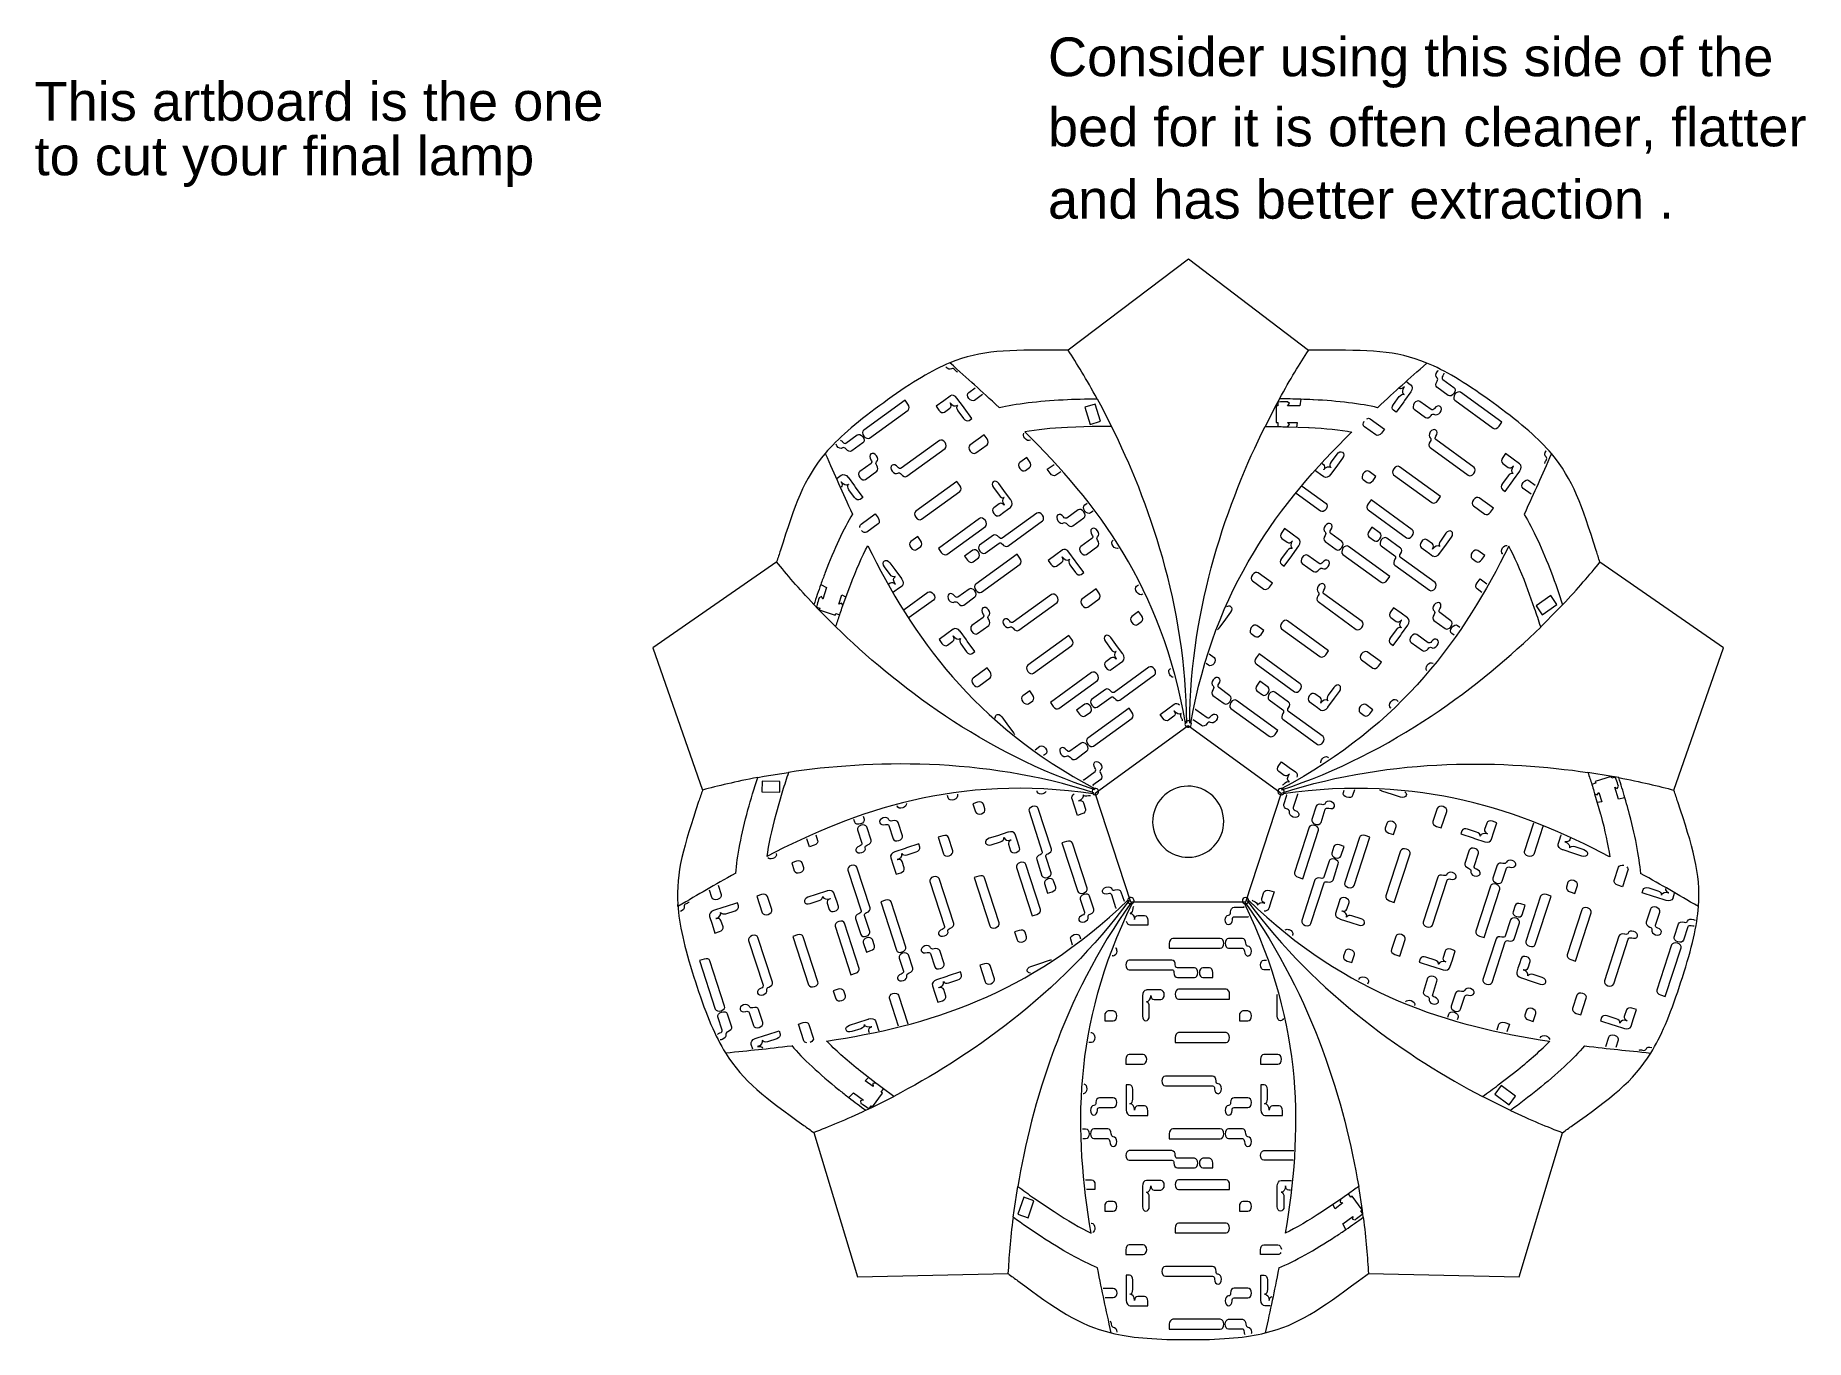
# Model space of a CAD drawing. Header units: inches. Extents: x -134 to 2453, y -1216 to 100.
# Drawn here: x 427 to 1248, y -511 to 94 of the extents above; entities that cross this region are included whole.
import ezdxf

# ---------------------------------------------------------------- set-up
doc = ezdxf.new("R2010")
doc.units = ezdxf.units.IN
doc.header["$MEASUREMENT"] = 0
for name, color, linetype in [('creasing lines', 7, 'Continuous'), ('notes & guides', 7, 'Continuous'), ('red cutouts', 7, 'Continuous'), ('your design', 7, 'Continuous')]:
    doc.layers.add(name, color=color, linetype=linetype)

msp = doc.modelspace()

# ---------------------------------------------------------------- texts
at = {"layer": 'notes & guides', "color": 5, "char_height": 17.9832, "attachment_point": 7}
for s, insert in [('\\fArial|b0|i0|c0|p34;\\W1;Consider using this side of the ', (896.54, 70)), ('\\fArial|b0|i0|c0|p34;\\W1;This artboard is the one ', (426.44, 54.48)), ('\\fArial|b0|i0|c0|p34;\\W1;bed for it is often cleaner, flatter ', (896.54, 39.52)), ('\\fArial|b0|i0|c0|p34;\\W1;to cut your final lamp', (426.44, 24)), ('\\fArial|b0|i0|c0|p34;\\W1;and has better extraction .', (896.54, 9.04))]:
    msp.add_mtext(s, dxfattribs=dict(at, insert=insert))

# ---------------------------------------------------------------- blocks, each defined once
blk = doc.blocks.new('block 3')
at = {"layer": 'your design', "color": 3, "lineweight": 5}
blk.add_lwpolyline([(916.58, -456.91), (916.68, -456.91)], dxfattribs=at)
for points, knots in [([(936.18, -309.99), (936.09, -310.18), (936, -310.36), (935.91, -310.55), (935.91, -310.55), (935.91, -310.95), (935.91, -310.95), (935.91, -312.03), (935.38, -312.9), (934.68, -313.12), (934.67, -313.13), (934.67, -313.14), (934.66, -313.15), (934.67, -313.15), (934.68, -313.15), (934.7, -313.15), (935.76, -313.15), (936.62, -314.36), (936.62, -315.86), (936.62, -315.93), (936.61, -316), (936.61, -316.06), (936.61, -316.06), (936.61, -316.06), (936.61, -316.06), (936.71, -314.96), (937.36, -314.12), (938.17, -314.12), (938.17, -314.12), (941.31, -314.12), (941.31, -314.12), (942.19, -314.12), (942.89, -315.11), (942.89, -316.34), (942.89, -316.34), (942.89, -318.57), (942.89, -318.57), (942.89, -318.57), (938.49, -318.57), (938.49, -318.57), (938.49, -318.57), (934.86, -318.57), (934.86, -318.57), (934.81, -318.58), (934.75, -318.58), (934.7, -318.58), (933.89, -318.58), (933.21, -317.89), (932.92, -316.9)], [0, 0, 0, 0, 1, 1, 1, 2, 2, 2, 3, 3, 3, 4, 4, 4, 5, 5, 5, 6, 6, 6, 7, 7, 7, 8, 8, 8, 9, 9, 9, 10, 10, 10, 11, 11, 11, 12, 12, 12, 13, 13, 13, 14, 14, 14, 15, 15, 15, 16, 16, 16, 16]), ([(989.62, -314.8), (989.52, -314.83), (989.41, -314.85), (989.29, -314.85), (989.29, -314.85), (982.87, -314.85), (982.87, -314.85), (982.33, -314.85), (981.9, -315.46), (981.9, -316.21), (981.9, -317.48), (981.19, -318.49), (980.3, -318.49), (979.41, -318.49), (978.69, -317.48), (978.69, -316.21), (978.69, -314.95), (979.41, -313.94), (980.3, -313.94), (980.83, -313.94), (981.26, -313.33), (981.26, -312.58), (981.26, -311.31), (981.97, -310.31), (982.87, -310.31), (982.87, -310.31), (987.48, -310.31), (987.48, -310.31), (987.43, -310.2), (987.38, -310.1), (987.33, -309.99)], [0, 0, 0, 0, 1, 1, 1, 2, 2, 2, 3, 3, 3, 4, 4, 4, 5, 5, 5, 6, 6, 6, 7, 7, 7, 8, 8, 8, 9, 9, 9, 10, 10, 10, 10]), ([(954.44, -324.78), (954.44, -324.78), (976.48, -324.78), (976.48, -324.78), (977.38, -324.78), (978.1, -325.8), (978.1, -327.07), (978.1, -328.34), (977.38, -329.36), (976.48, -329.36), (976.48, -329.36), (952.82, -329.36), (952.82, -329.36), (952.82, -329.36), (952.82, -327.07), (952.82, -327.07), (952.82, -325.8), (953.54, -324.78), (954.44, -324.78)], [0, 0, 0, 0, 1, 1, 1, 2, 2, 2, 3, 3, 3, 4, 4, 4, 5, 5, 5, 6, 6, 6, 6]), ([(980.3, -324.78), (980.3, -324.78), (986.72, -324.78), (986.72, -324.78), (987.62, -324.78), (988.33, -325.79), (988.33, -327.05), (988.33, -327.81), (988.76, -328.41), (989.29, -328.41), (990.19, -328.41), (990.9, -329.42), (990.9, -330.69), (990.9, -331.95), (990.19, -332.96), (989.29, -332.96), (988.4, -332.96), (987.69, -331.95), (987.69, -330.69), (987.69, -329.93), (987.26, -329.32), (986.72, -329.32), (986.72, -329.32), (980.3, -329.32), (980.3, -329.32), (979.41, -329.32), (978.69, -328.31), (978.69, -327.05), (978.69, -325.79), (979.41, -324.78), (980.3, -324.78)], [0, 0, 0, 0, 1, 1, 1, 2, 2, 2, 3, 3, 3, 4, 4, 4, 5, 5, 5, 6, 6, 6, 7, 7, 7, 8, 8, 8, 9, 9, 9, 10, 10, 10, 10]), ([(927.84, -328.93), (928.2, -329.35), (928.42, -329.98), (928.42, -330.69), (928.42, -331.95), (927.71, -332.96), (926.82, -332.96), (926.65, -332.96), (926.49, -332.92), (926.35, -332.86)], [0, 0, 0, 0, 1, 1, 1, 2, 2, 2, 3, 3, 3, 3]), ([(934.18, -334.89), (934.18, -334.89), (954.04, -334.89), (954.04, -334.89), (954.91, -334.89), (955.61, -335.88), (955.61, -337.11), (955.61, -337.85), (956.02, -338.44), (956.55, -338.44), (956.55, -338.44), (956.55, -338.45), (956.55, -338.45), (956.55, -338.45), (956.55, -338.45), (956.55, -338.45), (956.55, -338.45), (964.44, -338.45), (964.44, -338.45), (965.31, -338.45), (966.01, -339.43), (966.01, -340.66), (966.01, -341.89), (965.31, -342.88), (964.44, -342.88), (964.44, -342.88), (964.43, -342.88), (964.43, -342.88), (964.43, -342.88), (964.44, -342.88), (964.44, -342.88), (964.44, -342.88), (956.55, -342.88), (956.55, -342.88), (955.67, -342.88), (954.98, -341.9), (954.98, -340.66), (954.98, -339.92), (954.56, -339.33), (954.04, -339.33), (954.04, -339.33), (934.18, -339.33), (934.18, -339.33), (933.31, -339.33), (932.61, -338.35), (932.61, -337.11), (932.61, -335.88), (933.31, -334.89), (934.18, -334.89)], [0, 0, 0, 0, 1, 1, 1, 2, 2, 2, 3, 3, 3, 4, 4, 4, 5, 5, 5, 6, 6, 6, 7, 7, 7, 8, 8, 8, 9, 9, 9, 10, 10, 10, 11, 11, 11, 12, 12, 12, 13, 13, 13, 14, 14, 14, 15, 15, 15, 16, 16, 16, 16]), ([(999.45, -339.33), (999.45, -339.33), (996.66, -339.33), (996.66, -339.33), (995.78, -339.33), (995.09, -338.35), (995.09, -337.11), (995.09, -335.88), (995.78, -334.89), (996.66, -334.89), (996.66, -334.89), (997.91, -334.89), (997.91, -334.89)], [0, 0, 0, 0, 1, 1, 1, 2, 2, 2, 3, 3, 3, 4, 4, 4, 4]), ([(966.76, -340.67), (966.76, -339.43), (967.45, -338.45), (968.32, -338.45), (968.32, -338.45), (971.46, -338.45), (971.46, -338.45), (972.33, -338.45), (973.03, -339.43), (973.03, -340.67), (973.03, -340.67), (973.03, -342.88), (973.03, -342.88), (973.03, -342.88), (968.32, -342.88), (968.32, -342.88), (967.45, -342.88), (966.76, -341.9), (966.76, -340.67)], [0, 0, 0, 0, 1, 1, 1, 2, 2, 2, 3, 3, 3, 4, 4, 4, 5, 5, 5, 6, 6, 6, 6]), ([(944.22, -351.44), (944.22, -352.94), (943.36, -354.15), (942.3, -354.15), (942.25, -354.15), (942.21, -354.15), (942.16, -354.14), (942.16, -354.14), (942.16, -354.15), (942.16, -354.15), (942.94, -354.29), (943.53, -355.22), (943.53, -356.35), (943.53, -356.35), (943.53, -360.8), (943.53, -360.8), (943.53, -362.04), (942.83, -363.03), (941.96, -363.03), (941.09, -363.03), (940.39, -362.04), (940.39, -360.8), (940.39, -360.8), (940.39, -356.81), (940.39, -356.81), (940.39, -356.81), (940.39, -356.81), (940.39, -356.81), (940.39, -356.81), (940.39, -351.67), (940.39, -351.67), (940.38, -351.6), (940.38, -351.52), (940.38, -351.44), (940.38, -349.97), (941.2, -348.78), (942.23, -348.73), (942.23, -348.73), (942.23, -348.71), (942.23, -348.71), (942.23, -348.71), (944.2, -348.71), (944.2, -348.71), (944.2, -348.71), (946.27, -348.71), (946.27, -348.71), (946.27, -348.71), (948.92, -348.71), (948.92, -348.71), (949.79, -348.71), (950.49, -349.7), (950.49, -350.93), (950.49, -352.17), (949.79, -353.16), (948.92, -353.16), (948.92, -353.16), (945.77, -353.16), (945.77, -353.16), (944.97, -353.16), (944.32, -352.33), (944.22, -351.24), (944.22, -351.24), (944.22, -351.24), (944.22, -351.24), (944.22, -351.31), (944.22, -351.37), (944.22, -351.44)], [0, 0, 0, 0, 1, 1, 1, 2, 2, 2, 3, 3, 3, 4, 4, 4, 5, 5, 5, 6, 6, 6, 7, 7, 7, 8, 8, 8, 9, 9, 9, 10, 10, 10, 11, 11, 11, 12, 12, 12, 13, 13, 13, 14, 14, 14, 15, 15, 15, 16, 16, 16, 17, 17, 17, 18, 18, 18, 19, 19, 19, 20, 20, 20, 21, 21, 21, 22, 22, 22, 22]), ([(979.18, -348.38), (980.08, -348.38), (980.8, -349.39), (980.8, -350.66), (980.8, -350.66), (980.8, -352.96), (980.8, -352.96), (980.8, -352.96), (957.13, -352.96), (957.13, -352.96), (956.23, -352.96), (955.51, -351.94), (955.51, -350.66), (955.51, -349.39), (956.23, -348.38), (957.13, -348.38), (957.13, -348.38), (979.18, -348.38), (979.18, -348.38)], [0, 0, 0, 0, 1, 1, 1, 2, 2, 2, 3, 3, 3, 4, 4, 4, 5, 5, 5, 6, 6, 6, 6]), ([(1005.78, -361.97), (1005.5, -362.6), (1005.01, -363.03), (1004.44, -363.03), (1003.57, -363.03), (1002.87, -362.04), (1002.87, -360.8), (1002.87, -360.8), (1002.87, -356.81), (1002.87, -356.81), (1002.87, -356.81), (1002.87, -356.81), (1002.87, -356.81), (1002.87, -356.81), (1002.87, -351.67), (1002.87, -351.67), (1002.86, -351.6), (1002.86, -351.52), (1002.86, -351.44), (1002.86, -351.16), (1002.89, -350.9), (1002.94, -350.65)], [0, 0, 0, 0, 1, 1, 1, 2, 2, 2, 3, 3, 3, 4, 4, 4, 5, 5, 5, 6, 6, 6, 7, 7, 7, 7]), ([(926.8, -363.03), (926.8, -363.03), (922.84, -363.03), (922.84, -363.03), (922.84, -363.03), (922.84, -360.74), (922.84, -360.74), (922.84, -359.46), (923.56, -358.45), (924.46, -358.45), (924.46, -358.45), (926.8, -358.45), (926.8, -358.45), (927.7, -358.45), (928.42, -359.46), (928.42, -360.74), (928.42, -362.01), (927.7, -363.03), (926.8, -363.03)], [0, 0, 0, 0, 1, 1, 1, 2, 2, 2, 3, 3, 3, 4, 4, 4, 5, 5, 5, 6, 6, 6, 6]), ([(989.28, -363.03), (989.28, -363.03), (985.32, -363.03), (985.32, -363.03), (985.32, -363.03), (985.32, -360.74), (985.32, -360.74), (985.32, -359.46), (986.04, -358.45), (986.94, -358.45), (986.94, -358.45), (989.28, -358.45), (989.28, -358.45), (990.18, -358.45), (990.9, -359.46), (990.9, -360.74), (990.9, -362.01), (990.18, -363.03), (989.28, -363.03)], [0, 0, 0, 0, 1, 1, 1, 2, 2, 2, 3, 3, 3, 4, 4, 4, 5, 5, 5, 6, 6, 6, 6]), ([(916.38, -368.52), (916.38, -368.52), (916.68, -368.52), (916.68, -368.52), (917.58, -368.52), (918.29, -369.54), (918.29, -370.81), (918.29, -372.08), (917.58, -373.1), (916.68, -373.1), (916.68, -373.1), (915.56, -373.1), (915.56, -373.1)], [0, 0, 0, 0, 1, 1, 1, 2, 2, 2, 3, 3, 3, 4, 4, 4, 4]), ([(980.77, -370.81), (980.77, -372.08), (980.05, -373.1), (979.15, -373.1), (979.15, -373.1), (955.54, -373.1), (955.54, -373.1), (955.54, -373.1), (955.54, -370.81), (955.54, -370.81), (955.54, -369.54), (956.26, -368.52), (957.15, -368.52), (957.15, -368.52), (979.15, -368.52), (979.15, -368.52), (980.05, -368.52), (980.77, -369.54), (980.77, -370.81)], [0, 0, 0, 0, 1, 1, 1, 2, 2, 2, 3, 3, 3, 4, 4, 4, 5, 5, 5, 6, 6, 6, 6]), ([(934.23, -378.59), (934.23, -378.59), (940.7, -378.59), (940.7, -378.59), (941.6, -378.59), (942.32, -379.61), (942.32, -380.88), (942.32, -382.15), (941.6, -383.17), (940.7, -383.17), (940.7, -383.17), (932.61, -383.17), (932.61, -383.17), (932.61, -383.17), (932.61, -380.88), (932.61, -380.88), (932.61, -379.61), (933.33, -378.59), (934.23, -378.59)], [0, 0, 0, 0, 1, 1, 1, 2, 2, 2, 3, 3, 3, 4, 4, 4, 5, 5, 5, 6, 6, 6, 6]), ([(996.71, -378.59), (996.71, -378.59), (1003.18, -378.59), (1003.18, -378.59), (1004.08, -378.59), (1004.8, -379.61), (1004.8, -380.88), (1004.8, -382.15), (1004.08, -383.17), (1003.18, -383.17), (1003.18, -383.17), (995.09, -383.17), (995.09, -383.17), (995.09, -383.17), (995.09, -380.88), (995.09, -380.88), (995.09, -379.61), (995.81, -378.59), (996.71, -378.59)], [0, 0, 0, 0, 1, 1, 1, 2, 2, 2, 3, 3, 3, 4, 4, 4, 5, 5, 5, 6, 6, 6, 6]), ([(913.23, -392.33), (914, -392.5), (914.58, -393.43), (914.58, -394.57), (914.58, -395.83), (913.86, -396.84), (912.97, -396.84), (912.96, -396.84), (912.94, -396.84), (912.93, -396.84)], [0, 0, 0, 0, 1, 1, 1, 2, 2, 2, 3, 3, 3, 3]), ([(932.77, -392.67), (932.77, -392.67), (934.34, -392.67), (934.34, -392.67), (935.21, -392.67), (935.91, -393.66), (935.91, -394.9), (935.91, -394.9), (935.91, -399.35), (935.91, -399.35), (935.91, -400.48), (935.33, -401.4), (934.56, -401.55), (934.56, -401.55), (934.56, -401.55), (934.56, -401.55), (934.6, -401.54), (934.65, -401.54), (934.7, -401.54), (935.76, -401.54), (936.62, -402.76), (936.62, -404.26), (936.62, -404.32), (936.61, -404.39), (936.61, -404.46), (936.61, -404.46), (936.61, -404.46), (936.61, -404.46), (936.71, -403.36), (937.36, -402.51), (938.17, -402.51), (938.17, -402.51), (941.31, -402.51), (941.31, -402.51), (942.19, -402.51), (942.89, -403.5), (942.89, -404.74), (942.89, -404.74), (942.89, -406.96), (942.89, -406.96), (942.89, -406.96), (938.49, -406.96), (938.49, -406.96), (938.49, -406.96), (934.86, -406.96), (934.86, -406.96), (934.81, -406.97), (934.75, -406.97), (934.7, -406.97), (933.66, -406.97), (932.82, -405.81), (932.78, -404.36), (932.78, -404.36), (932.77, -404.36), (932.77, -404.36), (932.77, -404.36), (932.77, -399.35), (932.77, -399.35), (932.77, -399.35), (932.77, -398.64), (932.77, -398.64), (932.77, -398.64), (932.77, -392.67), (932.77, -392.67)], [0, 0, 0, 0, 1, 1, 1, 2, 2, 2, 3, 3, 3, 4, 4, 4, 5, 5, 5, 6, 6, 6, 7, 7, 7, 8, 8, 8, 9, 9, 9, 10, 10, 10, 11, 11, 11, 12, 12, 12, 13, 13, 13, 14, 14, 14, 15, 15, 15, 16, 16, 16, 17, 17, 17, 18, 18, 18, 19, 19, 19, 20, 20, 20, 21, 21, 21, 21]), ([(950.98, -388.66), (950.98, -388.66), (972.88, -388.66), (972.88, -388.66), (973.77, -388.66), (974.49, -389.67), (974.49, -390.93), (974.49, -391.69), (974.91, -392.3), (975.45, -392.3), (976.34, -392.3), (977.06, -393.3), (977.06, -394.57), (977.06, -395.83), (976.34, -396.84), (975.45, -396.84), (974.56, -396.84), (973.84, -395.83), (973.84, -394.57), (973.84, -393.81), (973.41, -393.21), (972.88, -393.21), (972.88, -393.21), (950.98, -393.21), (950.98, -393.21), (950.08, -393.21), (949.37, -392.2), (949.37, -390.93), (949.37, -389.67), (950.08, -388.66), (950.98, -388.66)], [0, 0, 0, 0, 1, 1, 1, 2, 2, 2, 3, 3, 3, 4, 4, 4, 5, 5, 5, 6, 6, 6, 7, 7, 7, 8, 8, 8, 9, 9, 9, 10, 10, 10, 10]), ([(1005.36, -404.74), (1005.36, -404.74), (1005.36, -406.96), (1005.36, -406.96), (1005.36, -406.96), (1000.97, -406.96), (1000.97, -406.96), (1000.97, -406.96), (997.34, -406.96), (997.34, -406.96), (997.28, -406.97), (997.23, -406.97), (997.17, -406.97), (996.14, -406.97), (995.3, -405.81), (995.26, -404.36), (995.26, -404.36), (995.24, -404.36), (995.24, -404.36), (995.24, -404.36), (995.24, -399.35), (995.24, -399.35), (995.24, -399.35), (995.24, -398.64), (995.24, -398.64), (995.24, -398.64), (995.24, -392.67), (995.24, -392.67), (995.24, -392.67), (996.82, -392.67), (996.82, -392.67), (997.69, -392.67), (998.39, -393.66), (998.39, -394.9), (998.39, -394.9), (998.39, -399.35), (998.39, -399.35), (998.39, -400.48), (997.8, -401.4), (997.04, -401.55), (997.04, -401.55), (997.04, -401.55), (997.04, -401.55), (997.08, -401.54), (997.13, -401.54), (997.17, -401.54), (998.23, -401.54), (999.09, -402.76), (999.09, -404.26), (999.09, -404.32), (999.09, -404.39), (999.09, -404.46), (999.09, -404.46), (999.09, -404.46), (999.09, -404.46), (999.19, -403.36), (999.84, -402.51), (1000.65, -402.51), (1000.65, -402.51), (1003.79, -402.51), (1003.79, -402.51), (1004.66, -402.51), (1005.36, -403.5), (1005.36, -404.74)], [0, 0, 0, 0, 1, 1, 1, 2, 2, 2, 3, 3, 3, 4, 4, 4, 5, 5, 5, 6, 6, 6, 7, 7, 7, 8, 8, 8, 9, 9, 9, 10, 10, 10, 11, 11, 11, 12, 12, 12, 13, 13, 13, 14, 14, 14, 15, 15, 15, 16, 16, 16, 17, 17, 17, 18, 18, 18, 19, 19, 19, 20, 20, 20, 21, 21, 21, 21]), ([(926.81, -403.24), (926.81, -403.24), (920.39, -403.24), (920.39, -403.24), (919.86, -403.24), (919.43, -403.85), (919.43, -404.61), (919.43, -405.87), (918.71, -406.88), (917.82, -406.88), (916.93, -406.88), (916.21, -405.87), (916.21, -404.61), (916.21, -403.34), (916.93, -402.33), (917.82, -402.33), (918.36, -402.33), (918.78, -401.73), (918.78, -400.97), (918.78, -399.71), (919.5, -398.7), (920.39, -398.7), (920.39, -398.7), (926.81, -398.7), (926.81, -398.7), (927.71, -398.7), (928.42, -399.71), (928.42, -400.97), (928.42, -402.23), (927.71, -403.24), (926.81, -403.24)], [0, 0, 0, 0, 1, 1, 1, 2, 2, 2, 3, 3, 3, 4, 4, 4, 5, 5, 5, 6, 6, 6, 7, 7, 7, 8, 8, 8, 9, 9, 9, 10, 10, 10, 10]), ([(989.29, -403.24), (989.29, -403.24), (982.87, -403.24), (982.87, -403.24), (982.33, -403.24), (981.9, -403.85), (981.9, -404.61), (981.9, -405.87), (981.19, -406.88), (980.3, -406.88), (979.41, -406.88), (978.69, -405.87), (978.69, -404.61), (978.69, -403.34), (979.41, -402.33), (980.3, -402.33), (980.83, -402.33), (981.26, -401.73), (981.26, -400.97), (981.26, -399.71), (981.97, -398.7), (982.87, -398.7), (982.87, -398.7), (989.29, -398.7), (989.29, -398.7), (990.19, -398.7), (990.9, -399.71), (990.9, -400.97), (990.9, -402.23), (990.19, -403.24), (989.29, -403.24)], [0, 0, 0, 0, 1, 1, 1, 2, 2, 2, 3, 3, 3, 4, 4, 4, 5, 5, 5, 6, 6, 6, 7, 7, 7, 8, 8, 8, 9, 9, 9, 10, 10, 10, 10]), ([(912.59, -413.17), (912.59, -413.17), (914.01, -413.17), (914.01, -413.17), (914.91, -413.17), (915.63, -414.19), (915.63, -415.46), (915.63, -416.73), (914.91, -417.75), (914.01, -417.75), (914.01, -417.75), (912.69, -417.75), (912.69, -417.75)], [0, 0, 0, 0, 1, 1, 1, 2, 2, 2, 3, 3, 3, 4, 4, 4, 4]), ([(926.82, -421.35), (925.92, -421.35), (925.21, -420.34), (925.21, -419.08), (925.21, -418.32), (924.78, -417.71), (924.25, -417.71), (924.25, -417.71), (917.82, -417.71), (917.82, -417.71), (916.93, -417.71), (916.21, -416.71), (916.21, -415.44), (916.21, -414.18), (916.93, -413.17), (917.82, -413.17), (917.82, -413.17), (924.25, -413.17), (924.25, -413.17), (925.14, -413.17), (925.85, -414.18), (925.85, -415.44), (925.85, -416.2), (926.28, -416.8), (926.82, -416.8), (927.71, -416.8), (928.42, -417.81), (928.42, -419.08), (928.42, -420.34), (927.71, -421.35), (926.82, -421.35)], [0, 0, 0, 0, 1, 1, 1, 2, 2, 2, 3, 3, 3, 4, 4, 4, 5, 5, 5, 6, 6, 6, 7, 7, 7, 8, 8, 8, 9, 9, 9, 10, 10, 10, 10]), ([(954.44, -413.17), (954.44, -413.17), (976.48, -413.17), (976.48, -413.17), (977.38, -413.17), (978.1, -414.19), (978.1, -415.46), (978.1, -416.73), (977.38, -417.75), (976.48, -417.75), (976.48, -417.75), (952.82, -417.75), (952.82, -417.75), (952.82, -417.75), (952.82, -415.46), (952.82, -415.46), (952.82, -414.19), (953.54, -413.17), (954.44, -413.17)], [0, 0, 0, 0, 1, 1, 1, 2, 2, 2, 3, 3, 3, 4, 4, 4, 5, 5, 5, 6, 6, 6, 6]), ([(989.29, -421.35), (988.4, -421.35), (987.69, -420.34), (987.69, -419.08), (987.69, -418.32), (987.26, -417.71), (986.72, -417.71), (986.72, -417.71), (980.3, -417.71), (980.3, -417.71), (979.41, -417.71), (978.69, -416.71), (978.69, -415.44), (978.69, -414.18), (979.41, -413.17), (980.3, -413.17), (980.3, -413.17), (986.72, -413.17), (986.72, -413.17), (987.62, -413.17), (988.33, -414.18), (988.33, -415.44), (988.33, -416.2), (988.76, -416.8), (989.29, -416.8), (990.19, -416.8), (990.9, -417.81), (990.9, -419.08), (990.9, -420.34), (990.19, -421.35), (989.29, -421.35)], [0, 0, 0, 0, 1, 1, 1, 2, 2, 2, 3, 3, 3, 4, 4, 4, 5, 5, 5, 6, 6, 6, 7, 7, 7, 8, 8, 8, 9, 9, 9, 10, 10, 10, 10]), ([(934.18, -423.29), (934.18, -423.29), (954.04, -423.29), (954.04, -423.29), (954.91, -423.29), (955.61, -424.27), (955.61, -425.5), (955.61, -426.24), (956.02, -426.84), (956.55, -426.84), (956.55, -426.84), (956.55, -426.84), (956.55, -426.84), (956.55, -426.84), (956.55, -426.84), (956.55, -426.84), (956.55, -426.84), (964.44, -426.84), (964.44, -426.84), (965.31, -426.84), (966.01, -427.82), (966.01, -429.06), (966.01, -430.29), (965.31, -431.27), (964.44, -431.27), (964.44, -431.27), (964.43, -431.27), (964.43, -431.27), (964.43, -431.27), (964.44, -431.28), (964.44, -431.28), (964.44, -431.28), (956.55, -431.28), (956.55, -431.28), (955.67, -431.28), (954.98, -430.29), (954.98, -429.06), (954.98, -428.32), (954.56, -427.72), (954.04, -427.72), (954.04, -427.72), (934.18, -427.72), (934.18, -427.72), (933.31, -427.72), (932.61, -426.74), (932.61, -425.5), (932.61, -424.27), (933.31, -423.29), (934.18, -423.29)], [0, 0, 0, 0, 1, 1, 1, 2, 2, 2, 3, 3, 3, 4, 4, 4, 5, 5, 5, 6, 6, 6, 7, 7, 7, 8, 8, 8, 9, 9, 9, 10, 10, 10, 11, 11, 11, 12, 12, 12, 13, 13, 13, 14, 14, 14, 15, 15, 15, 16, 16, 16, 16]), ([(968.32, -426.84), (968.32, -426.84), (971.46, -426.84), (971.46, -426.84), (972.33, -426.84), (973.03, -427.83), (973.03, -429.06), (973.03, -429.06), (973.03, -431.28), (973.03, -431.28), (973.03, -431.28), (968.32, -431.28), (968.32, -431.28), (967.45, -431.28), (966.76, -430.29), (966.76, -429.06), (966.76, -427.83), (967.45, -426.84), (968.32, -426.84)], [0, 0, 0, 0, 1, 1, 1, 2, 2, 2, 3, 3, 3, 4, 4, 4, 5, 5, 5, 6, 6, 6, 6]), ([(1010.32, -427.72), (1010.32, -427.72), (996.66, -427.72), (996.66, -427.72), (995.78, -427.72), (995.09, -426.74), (995.09, -425.5), (995.09, -424.27), (995.78, -423.29), (996.66, -423.29), (996.66, -423.29), (1010.59, -423.29), (1010.59, -423.29)], [0, 0, 0, 0, 1, 1, 1, 2, 2, 2, 3, 3, 3, 4, 4, 4, 4]), ([(913.96, -436.77), (913.96, -436.77), (916.7, -436.77), (916.7, -436.77), (917.6, -436.77), (918.32, -437.78), (918.32, -439.06), (918.32, -439.06), (918.32, -441.35), (918.32, -441.35), (918.32, -441.35), (914.45, -441.35), (914.45, -441.35)], [0, 0, 0, 0, 1, 1, 1, 2, 2, 2, 3, 3, 3, 4, 4, 4, 4]), ([(945.77, -441.55), (944.97, -441.55), (944.32, -440.72), (944.22, -439.64), (944.22, -439.64), (944.22, -439.64), (944.22, -439.64), (944.22, -439.7), (944.22, -439.76), (944.22, -439.83), (944.22, -441.33), (943.36, -442.55), (942.3, -442.55), (942.25, -442.55), (942.21, -442.54), (942.16, -442.54), (942.16, -442.54), (942.16, -442.54), (942.16, -442.54), (942.94, -442.68), (943.53, -443.61), (943.53, -444.75), (943.53, -444.75), (943.53, -449.19), (943.53, -449.19), (943.53, -450.43), (942.83, -451.42), (941.96, -451.42), (941.09, -451.42), (940.39, -450.43), (940.39, -449.19), (940.39, -449.19), (940.39, -445.2), (940.39, -445.2), (940.39, -445.2), (940.39, -445.2), (940.39, -445.2), (940.39, -445.2), (940.39, -440.07), (940.39, -440.07), (940.38, -439.99), (940.38, -439.91), (940.38, -439.83), (940.38, -438.36), (941.2, -437.17), (942.23, -437.12), (942.23, -437.12), (942.23, -437.1), (942.23, -437.1), (942.23, -437.1), (944.2, -437.1), (944.2, -437.1), (944.2, -437.1), (946.27, -437.1), (946.27, -437.1), (946.27, -437.1), (948.92, -437.1), (948.92, -437.1), (949.79, -437.1), (950.49, -438.09), (950.49, -439.32), (950.49, -440.56), (949.79, -441.55), (948.92, -441.55), (948.92, -441.55), (945.77, -441.55), (945.77, -441.55)], [0, 0, 0, 0, 1, 1, 1, 2, 2, 2, 3, 3, 3, 4, 4, 4, 5, 5, 5, 6, 6, 6, 7, 7, 7, 8, 8, 8, 9, 9, 9, 10, 10, 10, 11, 11, 11, 12, 12, 12, 13, 13, 13, 14, 14, 14, 15, 15, 15, 16, 16, 16, 17, 17, 17, 18, 18, 18, 19, 19, 19, 20, 20, 20, 21, 21, 21, 22, 22, 22, 22]), ([(979.18, -436.77), (980.08, -436.77), (980.8, -437.78), (980.8, -439.06), (980.8, -439.06), (980.8, -441.35), (980.8, -441.35), (980.8, -441.35), (957.13, -441.35), (957.13, -441.35), (956.23, -441.35), (955.51, -440.33), (955.51, -439.06), (955.51, -437.78), (956.23, -436.77), (957.13, -436.77), (957.13, -436.77), (979.18, -436.77), (979.18, -436.77)], [0, 0, 0, 0, 1, 1, 1, 2, 2, 2, 3, 3, 3, 4, 4, 4, 5, 5, 5, 6, 6, 6, 6]), ([(1009.03, -441.55), (1009.03, -441.55), (1008.25, -441.55), (1008.25, -441.55), (1007.45, -441.55), (1006.8, -440.72), (1006.69, -439.64), (1006.69, -439.64), (1006.69, -439.64), (1006.69, -439.64), (1006.7, -439.7), (1006.7, -439.76), (1006.7, -439.83), (1006.7, -441.33), (1005.84, -442.55), (1004.78, -442.55), (1004.73, -442.55), (1004.69, -442.54), (1004.64, -442.54), (1004.64, -442.54), (1004.64, -442.54), (1004.64, -442.54), (1005.42, -442.68), (1006.01, -443.61), (1006.01, -444.75), (1006.01, -444.75), (1006.01, -449.19), (1006.01, -449.19), (1006.01, -450.43), (1005.31, -451.42), (1004.44, -451.42), (1003.57, -451.42), (1002.87, -450.43), (1002.87, -449.19), (1002.87, -449.19), (1002.87, -445.2), (1002.87, -445.2), (1002.87, -445.2), (1002.87, -445.2), (1002.87, -445.2), (1002.87, -445.2), (1002.87, -440.07), (1002.87, -440.07), (1002.86, -439.99), (1002.86, -439.91), (1002.86, -439.83), (1002.86, -438.36), (1003.68, -437.17), (1004.7, -437.12), (1004.7, -437.12), (1004.71, -437.1), (1004.71, -437.1), (1004.71, -437.1), (1006.68, -437.1), (1006.68, -437.1), (1006.68, -437.1), (1008.75, -437.1), (1008.75, -437.1), (1008.75, -437.1), (1009.52, -437.1), (1009.52, -437.1)], [0, 0, 0, 0, 1, 1, 1, 2, 2, 2, 3, 3, 3, 4, 4, 4, 5, 5, 5, 6, 6, 6, 7, 7, 7, 8, 8, 8, 9, 9, 9, 10, 10, 10, 11, 11, 11, 12, 12, 12, 13, 13, 13, 14, 14, 14, 15, 15, 15, 16, 16, 16, 17, 17, 17, 18, 18, 18, 19, 19, 19, 20, 20, 20, 20]), ([(926.8, -451.42), (926.8, -451.42), (922.84, -451.42), (922.84, -451.42), (922.84, -451.42), (922.84, -449.13), (922.84, -449.13), (922.84, -447.86), (923.56, -446.84), (924.46, -446.84), (924.46, -446.84), (926.8, -446.84), (926.8, -446.84), (927.7, -446.84), (928.42, -447.86), (928.42, -449.13), (928.42, -450.4), (927.7, -451.42), (926.8, -451.42)], [0, 0, 0, 0, 1, 1, 1, 2, 2, 2, 3, 3, 3, 4, 4, 4, 5, 5, 5, 6, 6, 6, 6]), ([(989.28, -451.42), (989.28, -451.42), (985.32, -451.42), (985.32, -451.42), (985.32, -451.42), (985.32, -449.13), (985.32, -449.13), (985.32, -447.86), (986.04, -446.84), (986.94, -446.84), (986.94, -446.84), (989.28, -446.84), (989.28, -446.84), (990.18, -446.84), (990.9, -447.86), (990.9, -449.13), (990.9, -450.4), (990.18, -451.42), (989.28, -451.42)], [0, 0, 0, 0, 1, 1, 1, 2, 2, 2, 3, 3, 3, 4, 4, 4, 5, 5, 5, 6, 6, 6, 6]), ([(916.68, -456.91), (917.58, -456.91), (918.29, -457.93), (918.29, -459.2), (918.29, -460.16), (917.89, -460.97), (917.3, -461.31)], [0, 0, 0, 0, 1, 1, 1, 2, 2, 2, 2]), ([(955.54, -461.49), (955.54, -461.49), (955.54, -459.2), (955.54, -459.2), (955.54, -457.93), (956.26, -456.91), (957.15, -456.91), (957.15, -456.91), (979.15, -456.91), (979.15, -456.91), (980.05, -456.91), (980.77, -457.93), (980.77, -459.2), (980.77, -460.47), (980.05, -461.49), (979.15, -461.49), (979.15, -461.49), (955.54, -461.49), (955.54, -461.49)], [0, 0, 0, 0, 1, 1, 1, 2, 2, 2, 3, 3, 3, 4, 4, 4, 5, 5, 5, 6, 6, 6, 6]), ([(934.23, -466.98), (934.23, -466.98), (940.7, -466.98), (940.7, -466.98), (941.6, -466.98), (942.32, -468), (942.32, -469.27), (942.32, -470.54), (941.6, -471.56), (940.7, -471.56), (940.7, -471.56), (932.61, -471.56), (932.61, -471.56), (932.61, -471.56), (932.61, -469.27), (932.61, -469.27), (932.61, -468), (933.33, -466.98), (934.23, -466.98)], [0, 0, 0, 0, 1, 1, 1, 2, 2, 2, 3, 3, 3, 4, 4, 4, 5, 5, 5, 6, 6, 6, 6]), ([(1004.51, -470.58), (1004.22, -471.18), (1003.73, -471.56), (1003.18, -471.56), (1003.18, -471.56), (995.09, -471.56), (995.09, -471.56), (995.09, -471.56), (995.09, -469.27), (995.09, -469.27), (995.09, -468), (995.81, -466.98), (996.71, -466.98), (996.71, -466.98), (1003.18, -466.98), (1003.18, -466.98), (1004.03, -466.98), (1004.71, -467.88), (1004.79, -469.04)], [0, 0, 0, 0, 1, 1, 1, 2, 2, 2, 3, 3, 3, 4, 4, 4, 5, 5, 5, 6, 6, 6, 6]), ([(942.89, -495.35), (942.89, -495.35), (938.49, -495.35), (938.49, -495.35), (938.49, -495.35), (934.86, -495.35), (934.86, -495.35), (934.81, -495.36), (934.75, -495.36), (934.7, -495.36), (933.66, -495.36), (932.82, -494.2), (932.78, -492.75), (932.78, -492.75), (932.77, -492.75), (932.77, -492.75), (932.77, -492.75), (932.77, -487.74), (932.77, -487.74), (932.77, -487.74), (932.77, -487.03), (932.77, -487.03), (932.77, -487.03), (932.77, -481.07), (932.77, -481.07), (932.77, -481.07), (934.34, -481.07), (934.34, -481.07), (935.21, -481.07), (935.91, -482.06), (935.91, -483.29), (935.91, -483.29), (935.91, -487.74), (935.91, -487.74), (935.91, -488.87), (935.33, -489.79), (934.56, -489.94), (934.56, -489.94), (934.56, -489.94), (934.56, -489.94), (934.6, -489.94), (934.65, -489.93), (934.7, -489.93), (935.76, -489.93), (936.62, -491.15), (936.62, -492.65), (936.62, -492.72), (936.61, -492.78), (936.61, -492.85), (936.61, -492.85), (936.61, -492.85), (936.61, -492.85), (936.71, -491.75), (937.36, -490.91), (938.17, -490.91), (938.17, -490.91), (941.31, -490.91), (941.31, -490.91), (942.19, -490.91), (942.89, -491.89), (942.89, -493.13), (942.89, -493.13), (942.89, -495.35), (942.89, -495.35)], [0, 0, 0, 0, 1, 1, 1, 2, 2, 2, 3, 3, 3, 4, 4, 4, 5, 5, 5, 6, 6, 6, 7, 7, 7, 8, 8, 8, 9, 9, 9, 10, 10, 10, 11, 11, 11, 12, 12, 12, 13, 13, 13, 14, 14, 14, 15, 15, 15, 16, 16, 16, 17, 17, 17, 18, 18, 18, 19, 19, 19, 20, 20, 20, 21, 21, 21, 21]), ([(949.37, -479.33), (949.37, -478.06), (950.08, -477.05), (950.98, -477.05), (950.98, -477.05), (972.88, -477.05), (972.88, -477.05), (973.77, -477.05), (974.49, -478.06), (974.49, -479.33), (974.49, -480.08), (974.91, -480.69), (975.45, -480.69), (976.34, -480.69), (977.06, -481.7), (977.06, -482.96), (977.06, -484.22), (976.34, -485.23), (975.45, -485.23), (974.56, -485.23), (973.84, -484.22), (973.84, -482.96), (973.84, -482.2), (973.41, -481.6), (972.88, -481.6), (972.88, -481.6), (950.98, -481.6), (950.98, -481.6), (950.08, -481.6), (949.37, -480.59), (949.37, -479.33)], [0, 0, 0, 0, 1, 1, 1, 2, 2, 2, 3, 3, 3, 4, 4, 4, 5, 5, 5, 6, 6, 6, 7, 7, 7, 8, 8, 8, 9, 9, 9, 10, 10, 10, 10]), ([(999.58, -495.35), (999.58, -495.35), (997.34, -495.35), (997.34, -495.35), (997.28, -495.36), (997.23, -495.36), (997.17, -495.36), (996.14, -495.36), (995.3, -494.2), (995.26, -492.75), (995.26, -492.75), (995.24, -492.75), (995.24, -492.75), (995.24, -492.75), (995.24, -487.74), (995.24, -487.74), (995.24, -487.74), (995.24, -487.03), (995.24, -487.03), (995.24, -487.03), (995.24, -481.07), (995.24, -481.07), (995.24, -481.07), (996.82, -481.07), (996.82, -481.07), (997.69, -481.07), (998.39, -482.06), (998.39, -483.29), (998.39, -483.29), (998.39, -487.74), (998.39, -487.74), (998.39, -488.87), (997.8, -489.79), (997.04, -489.94), (997.04, -489.94), (997.04, -489.94), (997.04, -489.94), (997.08, -489.94), (997.13, -489.93), (997.17, -489.93), (998.23, -489.93), (999.09, -491.15), (999.09, -492.65), (999.09, -492.72), (999.09, -492.78), (999.09, -492.85), (999.09, -492.85), (999.09, -492.85), (999.09, -492.85), (999.18, -491.8), (999.78, -491), (1000.53, -490.92)], [0, 0, 0, 0, 1, 1, 1, 2, 2, 2, 3, 3, 3, 4, 4, 4, 5, 5, 5, 6, 6, 6, 7, 7, 7, 8, 8, 8, 9, 9, 9, 10, 10, 10, 11, 11, 11, 12, 12, 12, 13, 13, 13, 14, 14, 14, 15, 15, 15, 16, 16, 16, 17, 17, 17, 17]), ([(922.18, -487.09), (922.18, -487.09), (926.81, -487.09), (926.81, -487.09), (927.71, -487.09), (928.42, -488.1), (928.42, -489.36), (928.42, -490.63), (927.71, -491.63), (926.81, -491.63), (926.81, -491.63), (923.13, -491.63), (923.13, -491.63)], [0, 0, 0, 0, 1, 1, 1, 2, 2, 2, 3, 3, 3, 4, 4, 4, 4]), ([(989.29, -491.63), (989.29, -491.63), (982.87, -491.63), (982.87, -491.63), (982.33, -491.63), (981.9, -492.24), (981.9, -493), (981.9, -494.26), (981.19, -495.27), (980.3, -495.27), (979.41, -495.27), (978.69, -494.26), (978.69, -493), (978.69, -491.73), (979.41, -490.72), (980.3, -490.72), (980.83, -490.72), (981.26, -490.12), (981.26, -489.36), (981.26, -488.1), (981.97, -487.09), (982.87, -487.09), (982.87, -487.09), (989.29, -487.09), (989.29, -487.09), (990.19, -487.09), (990.9, -488.1), (990.9, -489.36), (990.9, -490.63), (990.19, -491.63), (989.29, -491.63)], [0, 0, 0, 0, 1, 1, 1, 2, 2, 2, 3, 3, 3, 4, 4, 4, 5, 5, 5, 6, 6, 6, 7, 7, 7, 8, 8, 8, 9, 9, 9, 10, 10, 10, 10]), ([(925.43, -502.3), (925.69, -502.7), (925.85, -503.24), (925.85, -503.83), (925.85, -504.59), (926.28, -505.2), (926.82, -505.2), (927.71, -505.2), (928.42, -506.21), (928.42, -507.47), (928.42, -507.49), (928.42, -507.51), (928.42, -507.53)], [0, 0, 0, 0, 1, 1, 1, 2, 2, 2, 3, 3, 3, 4, 4, 4, 4]), ([(976.48, -506.14), (976.48, -506.14), (952.82, -506.14), (952.82, -506.14), (952.82, -506.14), (952.82, -503.85), (952.82, -503.85), (952.82, -502.58), (953.54, -501.56), (954.44, -501.56), (954.44, -501.56), (976.48, -501.56), (976.48, -501.56), (977.38, -501.56), (978.1, -502.58), (978.1, -503.85), (978.1, -505.12), (977.38, -506.14), (976.48, -506.14)], [0, 0, 0, 0, 1, 1, 1, 2, 2, 2, 3, 3, 3, 4, 4, 4, 5, 5, 5, 6, 6, 6, 6]), ([(987.97, -508.77), (987.79, -508.4), (987.69, -507.95), (987.69, -507.47), (987.69, -506.71), (987.26, -506.11), (986.72, -506.11), (986.72, -506.11), (980.3, -506.11), (980.3, -506.11), (979.41, -506.11), (978.69, -505.1), (978.69, -503.83), (978.69, -502.57), (979.41, -501.56), (980.3, -501.56), (980.3, -501.56), (986.72, -501.56), (986.72, -501.56), (987.62, -501.56), (988.33, -502.57), (988.33, -503.83), (988.33, -504.59), (988.76, -505.2), (989.29, -505.2), (990.19, -505.2), (990.9, -506.21), (990.9, -507.47), (990.9, -507.78), (990.86, -508.08), (990.78, -508.35)], [0, 0, 0, 0, 1, 1, 1, 2, 2, 2, 3, 3, 3, 4, 4, 4, 5, 5, 5, 6, 6, 6, 7, 7, 7, 8, 8, 8, 9, 9, 9, 10, 10, 10, 10])]:
    blk.add_open_spline(points, degree=3, knots=knots, dxfattribs=at)
blk.add_open_spline([(917.3, -461.31), (917.3, -461.32), (917.3, -461.32), (917.3, -461.32)], degree=3, dxfattribs=at)
blk = doc.blocks.new('block 4')
at = {"layer": 'your design', "color": 3, "lineweight": 5}
blk.add_lwpolyline([(1124.86, -370.97), (1124.89, -370.89)], dxfattribs=at)
for points, knots in [([(1012.28, -257.6), (1012.28, -257.71), (1012.26, -257.82), (1012.22, -257.92), (1012.22, -257.92), (1010.24, -264.04), (1010.24, -264.04), (1010.07, -264.54), (1010.51, -265.14), (1011.24, -265.37), (1012.44, -265.76), (1013.18, -266.75), (1012.9, -267.6), (1012.62, -268.45), (1011.44, -268.82), (1010.24, -268.43), (1009.04, -268.04), (1008.3, -267.05), (1008.58, -266.2), (1008.74, -265.69), (1008.3, -265.09), (1007.58, -264.86), (1006.38, -264.47), (1005.64, -263.48), (1005.91, -262.63), (1005.91, -262.63), (1007.34, -258.24), (1007.34, -258.24), (1007.23, -258.26), (1007.11, -258.27), (1007, -258.29)], [0, 0, 0, 0, 1, 1, 1, 2, 2, 2, 3, 3, 3, 4, 4, 4, 5, 5, 5, 6, 6, 6, 7, 7, 7, 8, 8, 8, 9, 9, 9, 10, 10, 10, 10]), ([(1018.88, -269.55), (1018.88, -269.55), (1020.87, -263.44), (1020.87, -263.44), (1021.15, -262.59), (1022.33, -262.22), (1023.53, -262.61), (1024.25, -262.85), (1024.96, -262.62), (1025.12, -262.12), (1025.4, -261.27), (1026.58, -260.9), (1027.78, -261.29), (1028.98, -261.68), (1029.72, -262.67), (1029.44, -263.52), (1029.17, -264.37), (1027.99, -264.74), (1026.79, -264.35), (1026.06, -264.11), (1025.36, -264.33), (1025.19, -264.84), (1025.19, -264.84), (1023.21, -270.95), (1023.21, -270.95), (1022.93, -271.8), (1021.75, -272.17), (1020.55, -271.78), (1019.35, -271.39), (1018.61, -270.4), (1018.88, -269.55)], [0, 0, 0, 0, 1, 1, 1, 2, 2, 2, 3, 3, 3, 4, 4, 4, 5, 5, 5, 6, 6, 6, 7, 7, 7, 8, 8, 8, 9, 9, 9, 10, 10, 10, 10]), ([(1038.65, -255.83), (1038.65, -255.83), (1037.78, -258.49), (1037.78, -258.49), (1037.51, -259.32), (1036.36, -259.67), (1035.19, -259.29), (1034.01, -258.91), (1033.29, -257.94), (1033.56, -257.11), (1033.56, -257.11), (1033.95, -255.93), (1033.95, -255.93)], [0, 0, 0, 0, 1, 1, 1, 2, 2, 2, 3, 3, 3, 4, 4, 4, 4]), ([(1062.13, -256.81), (1062.65, -257.26), (1062.9, -257.86), (1062.72, -258.41), (1062.45, -259.24), (1061.3, -259.6), (1060.12, -259.21), (1060.12, -259.21), (1056.32, -257.98), (1056.32, -257.98), (1056.32, -257.98), (1056.32, -257.98), (1056.32, -257.98), (1056.32, -257.98), (1051.44, -256.39), (1051.44, -256.39), (1051.36, -256.37), (1051.29, -256.35), (1051.21, -256.33), (1050.95, -256.24), (1050.71, -256.13), (1050.49, -256.01)], [0, 0, 0, 0, 1, 1, 1, 2, 2, 2, 3, 3, 3, 4, 4, 4, 5, 5, 5, 6, 6, 6, 7, 7, 7, 7]), ([(1058.04, -272.82), (1058.04, -272.82), (1056.81, -276.59), (1056.81, -276.59), (1056.81, -276.59), (1054.63, -275.88), (1054.63, -275.88), (1053.42, -275.49), (1052.68, -274.49), (1052.96, -273.64), (1052.96, -273.64), (1053.68, -271.41), (1053.68, -271.41), (1053.96, -270.55), (1055.15, -270.18), (1056.36, -270.58), (1057.57, -270.97), (1058.31, -271.97), (1058.04, -272.82)], [0, 0, 0, 0, 1, 1, 1, 2, 2, 2, 3, 3, 3, 4, 4, 4, 5, 5, 5, 6, 6, 6, 6]), ([(1075.13, -270.57), (1075.13, -270.57), (1077.13, -264.41), (1077.13, -264.41), (1077.41, -263.56), (1078.6, -263.19), (1079.81, -263.58), (1081.02, -263.97), (1081.77, -264.97), (1081.49, -265.83), (1081.49, -265.83), (1078.99, -273.52), (1078.99, -273.52), (1078.99, -273.52), (1076.81, -272.82), (1076.81, -272.82), (1075.6, -272.42), (1074.85, -271.42), (1075.13, -270.57)], [0, 0, 0, 0, 1, 1, 1, 2, 2, 2, 3, 3, 3, 4, 4, 4, 5, 5, 5, 6, 6, 6, 6]), ([(1102.68, -270.42), (1102.68, -270.42), (1104.79, -271.1), (1104.79, -271.1), (1104.79, -271.1), (1103.43, -275.28), (1103.43, -275.28), (1103.43, -275.28), (1102.31, -278.73), (1102.31, -278.73), (1102.3, -278.79), (1102.29, -278.84), (1102.27, -278.9), (1101.95, -279.88), (1100.59, -280.32), (1099.2, -279.91), (1099.2, -279.91), (1099.19, -279.92), (1099.19, -279.92), (1099.19, -279.92), (1094.42, -278.38), (1094.42, -278.38), (1094.42, -278.38), (1093.75, -278.16), (1093.75, -278.16), (1093.75, -278.16), (1088.08, -276.31), (1088.08, -276.31), (1088.08, -276.31), (1088.56, -274.82), (1088.56, -274.82), (1088.83, -273.99), (1089.99, -273.63), (1091.16, -274.01), (1091.16, -274.01), (1095.39, -275.39), (1095.39, -275.39), (1096.47, -275.73), (1097.16, -276.57), (1097.07, -277.35), (1097.07, -277.35), (1097.07, -277.35), (1097.07, -277.35), (1097.08, -277.31), (1097.09, -277.26), (1097.1, -277.22), (1097.43, -276.21), (1098.85, -275.77), (1100.28, -276.23), (1100.34, -276.25), (1100.41, -276.28), (1100.47, -276.3), (1100.47, -276.3), (1100.47, -276.3), (1100.47, -276.3), (1099.45, -275.86), (1098.85, -274.98), (1099.1, -274.21), (1099.1, -274.21), (1100.07, -271.22), (1100.07, -271.22), (1100.34, -270.39), (1101.5, -270.03), (1102.68, -270.42)], [0, 0, 0, 0, 1, 1, 1, 2, 2, 2, 3, 3, 3, 4, 4, 4, 5, 5, 5, 6, 6, 6, 7, 7, 7, 8, 8, 8, 9, 9, 9, 10, 10, 10, 11, 11, 11, 12, 12, 12, 13, 13, 13, 14, 14, 14, 15, 15, 15, 16, 16, 16, 17, 17, 17, 18, 18, 18, 19, 19, 19, 20, 20, 20, 21, 21, 21, 21]), ([(1010.89, -294.14), (1010.89, -294.14), (1017.71, -273.17), (1017.71, -273.17), (1017.98, -272.32), (1019.17, -271.95), (1020.38, -272.34), (1021.59, -272.73), (1022.34, -273.73), (1022.06, -274.59), (1022.06, -274.59), (1014.75, -297.1), (1014.75, -297.1), (1014.75, -297.1), (1012.57, -296.39), (1012.57, -296.39), (1011.36, -296), (1010.61, -295), (1010.89, -294.14)], [0, 0, 0, 0, 1, 1, 1, 2, 2, 2, 3, 3, 3, 4, 4, 4, 5, 5, 5, 6, 6, 6, 6]), ([(1040.98, -277.9), (1041.26, -277.05), (1042.45, -276.68), (1043.66, -277.07), (1043.66, -277.07), (1045.84, -277.78), (1045.84, -277.78), (1045.84, -277.78), (1038.52, -300.29), (1038.52, -300.29), (1038.24, -301.14), (1037.06, -301.51), (1035.84, -301.12), (1034.63, -300.73), (1033.89, -299.73), (1034.17, -298.87), (1034.17, -298.87), (1040.98, -277.9), (1040.98, -277.9)], [0, 0, 0, 0, 1, 1, 1, 2, 2, 2, 3, 3, 3, 4, 4, 4, 5, 5, 5, 6, 6, 6, 6]), ([(1126.07, -272.81), (1126.07, -272.81), (1121.85, -285.8), (1121.85, -285.8), (1121.58, -286.63), (1120.42, -286.99), (1119.25, -286.61), (1118.08, -286.23), (1117.36, -285.26), (1117.63, -284.43), (1117.63, -284.43), (1121.93, -271.18), (1121.93, -271.18)], [0, 0, 0, 0, 1, 1, 1, 2, 2, 2, 3, 3, 3, 4, 4, 4, 4]), ([(1138.82, -278.3), (1138.82, -278.3), (1138.58, -279.05), (1138.58, -279.05), (1138.33, -279.81), (1137.34, -280.17), (1136.28, -279.94), (1136.28, -279.94), (1136.28, -279.94), (1136.28, -279.94), (1136.34, -279.95), (1136.4, -279.97), (1136.46, -279.99), (1137.89, -280.45), (1138.78, -281.65), (1138.45, -282.66), (1138.44, -282.7), (1138.42, -282.74), (1138.4, -282.79), (1138.4, -282.79), (1138.41, -282.79), (1138.41, -282.79), (1138.78, -282.09), (1139.84, -281.81), (1140.93, -282.16), (1140.93, -282.16), (1145.16, -283.54), (1145.16, -283.54), (1146.33, -283.92), (1147.06, -284.89), (1146.79, -285.72), (1146.52, -286.55), (1145.36, -286.91), (1144.19, -286.53), (1144.19, -286.53), (1140.39, -285.3), (1140.39, -285.3), (1140.39, -285.3), (1140.39, -285.3), (1140.39, -285.3), (1140.39, -285.3), (1135.5, -283.71), (1135.5, -283.71), (1135.43, -283.69), (1135.35, -283.67), (1135.28, -283.64), (1133.88, -283.19), (1133, -282.04), (1133.27, -281.05), (1133.27, -281.05), (1133.25, -281.04), (1133.25, -281.04), (1133.25, -281.04), (1133.86, -279.17), (1133.86, -279.17), (1133.86, -279.17), (1134.5, -277.2), (1134.5, -277.2), (1134.5, -277.2), (1134.74, -276.47), (1134.74, -276.47)], [0, 0, 0, 0, 1, 1, 1, 2, 2, 2, 3, 3, 3, 4, 4, 4, 5, 5, 5, 6, 6, 6, 7, 7, 7, 8, 8, 8, 9, 9, 9, 10, 10, 10, 11, 11, 11, 12, 12, 12, 13, 13, 13, 14, 14, 14, 15, 15, 15, 16, 16, 16, 17, 17, 17, 18, 18, 18, 19, 19, 19, 20, 20, 20, 20]), ([(1029.81, -287.34), (1028.64, -286.95), (1027.92, -285.99), (1028.19, -285.16), (1028.19, -285.16), (1029.16, -282.18), (1029.16, -282.18), (1029.42, -281.35), (1030.58, -280.99), (1031.75, -281.37), (1031.75, -281.37), (1033.86, -282.06), (1033.86, -282.06), (1033.86, -282.06), (1032.4, -286.53), (1032.4, -286.53), (1032.13, -287.36), (1030.98, -287.72), (1029.81, -287.34)], [0, 0, 0, 0, 1, 1, 1, 2, 2, 2, 3, 3, 3, 4, 4, 4, 5, 5, 5, 6, 6, 6, 6]), ([(1062.81, -283.32), (1064.02, -283.71), (1064.76, -284.71), (1064.49, -285.57), (1064.49, -285.57), (1057.19, -308.03), (1057.19, -308.03), (1057.19, -308.03), (1055.01, -307.32), (1055.01, -307.32), (1053.8, -306.93), (1053.05, -305.93), (1053.33, -305.07), (1053.33, -305.07), (1060.13, -284.15), (1060.13, -284.15), (1060.41, -283.3), (1061.6, -282.93), (1062.81, -283.32)], [0, 0, 0, 0, 1, 1, 1, 2, 2, 2, 3, 3, 3, 4, 4, 4, 5, 5, 5, 6, 6, 6, 6]), ([(1096.29, -285.24), (1096.29, -285.24), (1094.3, -291.35), (1094.3, -291.35), (1094.14, -291.86), (1094.58, -292.45), (1095.3, -292.69), (1096.5, -293.08), (1097.24, -294.07), (1096.97, -294.92), (1096.69, -295.77), (1095.51, -296.13), (1094.31, -295.74), (1093.11, -295.35), (1092.37, -294.36), (1092.64, -293.51), (1092.81, -293), (1092.36, -292.41), (1091.65, -292.17), (1090.44, -291.78), (1089.7, -290.79), (1089.98, -289.95), (1089.98, -289.95), (1091.97, -283.83), (1091.97, -283.83), (1092.24, -282.99), (1093.42, -282.62), (1094.62, -283.01), (1095.82, -283.4), (1096.56, -284.39), (1096.29, -285.24)], [0, 0, 0, 0, 1, 1, 1, 2, 2, 2, 3, 3, 3, 4, 4, 4, 5, 5, 5, 6, 6, 6, 7, 7, 7, 8, 8, 8, 9, 9, 9, 10, 10, 10, 10]), ([(1014.25, -316.53), (1014.25, -316.53), (1020.39, -297.65), (1020.39, -297.65), (1020.66, -296.82), (1021.81, -296.46), (1022.98, -296.84), (1023.69, -297.07), (1024.38, -296.86), (1024.54, -296.36), (1024.54, -296.36), (1024.55, -296.36), (1024.55, -296.36), (1024.55, -296.36), (1024.55, -296.35), (1024.55, -296.35), (1024.55, -296.35), (1026.98, -288.85), (1026.98, -288.85), (1027.25, -288.02), (1028.4, -287.67), (1029.58, -288.05), (1030.75, -288.43), (1031.47, -289.39), (1031.2, -290.22), (1031.2, -290.22), (1031.2, -290.23), (1031.2, -290.23), (1031.2, -290.23), (1031.2, -290.22), (1031.2, -290.22), (1031.2, -290.22), (1028.76, -297.73), (1028.76, -297.73), (1028.49, -298.56), (1027.34, -298.92), (1026.17, -298.54), (1025.47, -298.31), (1024.77, -298.52), (1024.61, -299.02), (1024.61, -299.02), (1018.48, -317.91), (1018.48, -317.91), (1018.21, -318.74), (1017.05, -319.09), (1015.88, -318.71), (1014.71, -318.33), (1013.98, -317.36), (1014.25, -316.53)], [0, 0, 0, 0, 1, 1, 1, 2, 2, 2, 3, 3, 3, 4, 4, 4, 5, 5, 5, 6, 6, 6, 7, 7, 7, 8, 8, 8, 9, 9, 9, 10, 10, 10, 11, 11, 11, 12, 12, 12, 13, 13, 13, 14, 14, 14, 15, 15, 15, 16, 16, 16, 16]), ([(1070.58, -317.18), (1070.58, -317.18), (1077.35, -296.34), (1077.35, -296.34), (1077.62, -295.49), (1078.8, -295.13), (1080.01, -295.52), (1080.72, -295.75), (1081.43, -295.53), (1081.6, -295.02), (1081.88, -294.17), (1083.06, -293.81), (1084.26, -294.2), (1085.46, -294.59), (1086.2, -295.58), (1085.92, -296.43), (1085.65, -297.28), (1084.46, -297.64), (1083.26, -297.25), (1082.54, -297.02), (1081.84, -297.24), (1081.67, -297.75), (1081.67, -297.75), (1074.9, -318.58), (1074.9, -318.58), (1074.63, -319.43), (1073.45, -319.8), (1072.24, -319.41), (1071.04, -319.02), (1070.3, -318.02), (1070.58, -317.18)], [0, 0, 0, 0, 1, 1, 1, 2, 2, 2, 3, 3, 3, 4, 4, 4, 5, 5, 5, 6, 6, 6, 7, 7, 7, 8, 8, 8, 9, 9, 9, 10, 10, 10, 10]), ([(1113.51, -290.83), (1113.23, -291.68), (1112.05, -292.05), (1110.85, -291.66), (1110.13, -291.43), (1109.42, -291.65), (1109.26, -292.15), (1109.26, -292.15), (1107.27, -298.27), (1107.27, -298.27), (1107, -299.11), (1105.82, -299.48), (1104.61, -299.09), (1103.41, -298.7), (1102.67, -297.71), (1102.95, -296.86), (1102.95, -296.86), (1104.94, -290.75), (1104.94, -290.75), (1105.21, -289.9), (1106.39, -289.54), (1107.59, -289.93), (1108.31, -290.16), (1109.02, -289.94), (1109.19, -289.43), (1109.46, -288.58), (1110.64, -288.21), (1111.84, -288.6), (1113.04, -288.99), (1113.78, -289.99), (1113.51, -290.83)], [0, 0, 0, 0, 1, 1, 1, 2, 2, 2, 3, 3, 3, 4, 4, 4, 5, 5, 5, 6, 6, 6, 7, 7, 7, 8, 8, 8, 9, 9, 9, 10, 10, 10, 10]), ([(1165.04, -291.58), (1165.51, -292.04), (1165.73, -292.62), (1165.55, -293.14), (1165.55, -293.14), (1163.05, -300.84), (1163.05, -300.84), (1163.05, -300.84), (1160.88, -300.13), (1160.88, -300.13), (1159.67, -299.74), (1158.92, -298.74), (1159.2, -297.88), (1159.2, -297.88), (1161.2, -291.73), (1161.2, -291.73), (1161.46, -290.92), (1162.53, -290.55), (1163.66, -290.83)], [0, 0, 0, 0, 1, 1, 1, 2, 2, 2, 3, 3, 3, 4, 4, 4, 5, 5, 5, 6, 6, 6, 6]), ([(991.19, -306.94), (991.34, -307.08), (991.48, -307.22), (991.63, -307.36), (991.63, -307.36), (992.02, -307.49), (992.02, -307.49), (993.04, -307.82), (993.71, -308.59), (993.7, -309.33), (993.7, -309.34), (993.71, -309.35), (993.72, -309.36), (993.72, -309.35), (993.73, -309.33), (993.73, -309.32), (994.06, -308.31), (995.48, -307.87), (996.91, -308.34), (996.97, -308.36), (997.03, -308.38), (997.1, -308.41), (997.1, -308.41), (997.1, -308.4), (997.1, -308.4), (996.08, -307.97), (995.48, -307.09), (995.73, -306.32), (995.73, -306.32), (996.7, -303.33), (996.7, -303.33), (996.97, -302.5), (998.13, -302.14), (999.3, -302.52), (999.3, -302.52), (1001.42, -303.21), (1001.42, -303.21), (1001.42, -303.21), (1000.06, -307.39), (1000.06, -307.39), (1000.06, -307.39), (998.94, -310.84), (998.94, -310.84), (998.93, -310.89), (998.92, -310.95), (998.9, -311), (998.65, -311.76), (997.78, -312.2), (996.75, -312.17)], [0, 0, 0, 0, 1, 1, 1, 2, 2, 2, 3, 3, 3, 4, 4, 4, 5, 5, 5, 6, 6, 6, 7, 7, 7, 8, 8, 8, 9, 9, 9, 10, 10, 10, 11, 11, 11, 12, 12, 12, 13, 13, 13, 14, 14, 14, 15, 15, 15, 16, 16, 16, 16]), ([(1094.96, -321.46), (1094.96, -321.46), (1101.77, -300.49), (1101.77, -300.49), (1102.05, -299.63), (1103.24, -299.26), (1104.45, -299.66), (1105.66, -300.05), (1106.4, -301.05), (1106.13, -301.9), (1106.13, -301.9), (1098.81, -324.41), (1098.81, -324.41), (1098.81, -324.41), (1096.64, -323.7), (1096.64, -323.7), (1095.43, -323.31), (1094.68, -322.31), (1094.96, -321.46)], [0, 0, 0, 0, 1, 1, 1, 2, 2, 2, 3, 3, 3, 4, 4, 4, 5, 5, 5, 6, 6, 6, 6]), ([(1142.1, -300.14), (1142.1, -300.14), (1140.88, -303.91), (1140.88, -303.91), (1140.88, -303.91), (1138.7, -303.2), (1138.7, -303.2), (1137.49, -302.8), (1136.74, -301.8), (1137.02, -300.95), (1137.02, -300.95), (1137.75, -298.72), (1137.75, -298.72), (1138.02, -297.87), (1139.21, -297.5), (1140.42, -297.89), (1141.63, -298.28), (1142.38, -299.28), (1142.1, -300.14)], [0, 0, 0, 0, 1, 1, 1, 2, 2, 2, 3, 3, 3, 4, 4, 4, 5, 5, 5, 6, 6, 6, 6]), ([(1187.07, -303.92), (1187.07, -303.92), (1186.38, -306.05), (1186.38, -306.05), (1186.37, -306.1), (1186.35, -306.16), (1186.34, -306.21), (1186.02, -307.2), (1184.65, -307.64), (1183.26, -307.23), (1183.26, -307.23), (1183.25, -307.24), (1183.25, -307.24), (1183.25, -307.24), (1178.49, -305.69), (1178.49, -305.69), (1178.49, -305.69), (1177.82, -305.47), (1177.82, -305.47), (1177.82, -305.47), (1172.14, -303.63), (1172.14, -303.63), (1172.14, -303.63), (1172.63, -302.13), (1172.63, -302.13), (1172.9, -301.3), (1174.05, -300.94), (1175.23, -301.33), (1175.23, -301.33), (1179.46, -302.7), (1179.46, -302.7), (1180.53, -303.05), (1181.23, -303.89), (1181.13, -304.67), (1181.13, -304.67), (1181.14, -304.67), (1181.14, -304.67), (1181.14, -304.62), (1181.15, -304.58), (1181.17, -304.53), (1181.5, -303.52), (1182.92, -303.08), (1184.35, -303.55), (1184.41, -303.57), (1184.47, -303.59), (1184.53, -303.61), (1184.53, -303.61), (1184.53, -303.61), (1184.53, -303.61), (1183.57, -303.2), (1182.99, -302.39), (1183.15, -301.65)], [0, 0, 0, 0, 1, 1, 1, 2, 2, 2, 3, 3, 3, 4, 4, 4, 5, 5, 5, 6, 6, 6, 7, 7, 7, 8, 8, 8, 9, 9, 9, 10, 10, 10, 11, 11, 11, 12, 12, 12, 13, 13, 13, 14, 14, 14, 15, 15, 15, 16, 16, 16, 17, 17, 17, 17]), ([(1033.09, -312.1), (1034.52, -312.56), (1035.41, -313.75), (1035.08, -314.76), (1035.07, -314.81), (1035.05, -314.85), (1035.03, -314.89), (1035.03, -314.89), (1035.03, -314.89), (1035.03, -314.89), (1035.4, -314.2), (1036.47, -313.92), (1037.55, -314.27), (1037.55, -314.27), (1041.78, -315.64), (1041.78, -315.64), (1042.96, -316.03), (1043.68, -317), (1043.41, -317.83), (1043.14, -318.66), (1041.99, -319.02), (1040.81, -318.63), (1040.81, -318.63), (1037.02, -317.4), (1037.02, -317.4), (1037.02, -317.4), (1037.02, -317.4), (1037.02, -317.4), (1037.02, -317.4), (1032.13, -315.81), (1032.13, -315.81), (1032.06, -315.79), (1031.98, -315.77), (1031.9, -315.75), (1030.51, -315.3), (1029.63, -314.15), (1029.9, -313.16), (1029.9, -313.16), (1029.88, -313.15), (1029.88, -313.15), (1029.88, -313.15), (1030.49, -311.27), (1030.49, -311.27), (1030.49, -311.27), (1031.13, -309.3), (1031.13, -309.3), (1031.13, -309.3), (1031.95, -306.79), (1031.95, -306.79), (1032.22, -305.96), (1033.37, -305.6), (1034.55, -305.98), (1035.72, -306.36), (1036.45, -307.33), (1036.18, -308.16), (1036.18, -308.16), (1035.2, -311.15), (1035.2, -311.15), (1034.96, -311.91), (1033.97, -312.28), (1032.91, -312.04), (1032.91, -312.04), (1032.9, -312.04), (1032.9, -312.04), (1032.97, -312.06), (1033.03, -312.08), (1033.09, -312.1)], [0, 0, 0, 0, 1, 1, 1, 2, 2, 2, 3, 3, 3, 4, 4, 4, 5, 5, 5, 6, 6, 6, 7, 7, 7, 8, 8, 8, 9, 9, 9, 10, 10, 10, 11, 11, 11, 12, 12, 12, 13, 13, 13, 14, 14, 14, 15, 15, 15, 16, 16, 16, 17, 17, 17, 18, 18, 18, 19, 19, 19, 20, 20, 20, 21, 21, 21, 22, 22, 22, 22]), ([(1112.25, -312.47), (1112.25, -312.47), (1113.22, -309.49), (1113.22, -309.49), (1113.49, -308.67), (1114.64, -308.31), (1115.81, -308.69), (1115.81, -308.69), (1117.92, -309.37), (1117.92, -309.37), (1117.92, -309.37), (1116.47, -313.84), (1116.47, -313.84), (1116.2, -314.67), (1115.05, -315.03), (1113.88, -314.65), (1112.7, -314.27), (1111.98, -313.3), (1112.25, -312.47)], [0, 0, 0, 0, 1, 1, 1, 2, 2, 2, 3, 3, 3, 4, 4, 4, 5, 5, 5, 6, 6, 6, 6]), ([(1125.05, -305.22), (1125.32, -304.36), (1126.51, -303.99), (1127.72, -304.39), (1127.72, -304.39), (1129.9, -305.09), (1129.9, -305.09), (1129.9, -305.09), (1122.59, -327.6), (1122.59, -327.6), (1122.31, -328.46), (1121.12, -328.83), (1119.91, -328.43), (1118.7, -328.04), (1117.96, -327.04), (1118.23, -326.19), (1118.23, -326.19), (1125.05, -305.22), (1125.05, -305.22)], [0, 0, 0, 0, 1, 1, 1, 2, 2, 2, 3, 3, 3, 4, 4, 4, 5, 5, 5, 6, 6, 6, 6]), ([(1141.25, -335.34), (1141.25, -335.34), (1139.07, -334.64), (1139.07, -334.64), (1137.86, -334.24), (1137.12, -333.24), (1137.4, -332.39), (1137.4, -332.39), (1144.2, -311.47), (1144.2, -311.47), (1144.47, -310.61), (1145.66, -310.24), (1146.87, -310.63), (1148.08, -311.03), (1148.83, -312.02), (1148.55, -312.88), (1148.55, -312.88), (1141.25, -335.34), (1141.25, -335.34)], [0, 0, 0, 0, 1, 1, 1, 2, 2, 2, 3, 3, 3, 4, 4, 4, 5, 5, 5, 6, 6, 6, 6]), ([(1180.35, -312.55), (1180.35, -312.55), (1178.37, -318.66), (1178.37, -318.66), (1178.2, -319.17), (1178.65, -319.77), (1179.37, -320), (1180.57, -320.39), (1181.31, -321.38), (1181.03, -322.23), (1180.76, -323.08), (1179.57, -323.45), (1178.37, -323.06), (1177.17, -322.67), (1176.43, -321.68), (1176.71, -320.83), (1176.87, -320.32), (1176.43, -319.72), (1175.71, -319.49), (1174.51, -319.1), (1173.77, -318.11), (1174.05, -317.26), (1174.05, -317.26), (1176.03, -311.15), (1176.03, -311.15), (1176.31, -310.3), (1177.49, -309.93), (1178.69, -310.32), (1179.89, -310.71), (1180.63, -311.71), (1180.35, -312.55)], [0, 0, 0, 0, 1, 1, 1, 2, 2, 2, 3, 3, 3, 4, 4, 4, 5, 5, 5, 6, 6, 6, 7, 7, 7, 8, 8, 8, 9, 9, 9, 10, 10, 10, 10]), ([(1098.32, -343.85), (1098.32, -343.85), (1104.45, -324.96), (1104.45, -324.96), (1104.72, -324.13), (1105.88, -323.78), (1107.05, -324.16), (1107.75, -324.39), (1108.45, -324.17), (1108.61, -323.67), (1108.61, -323.67), (1108.61, -323.67), (1108.61, -323.67), (1108.61, -323.67), (1108.61, -323.67), (1108.61, -323.67), (1108.61, -323.67), (1111.05, -316.17), (1111.05, -316.17), (1111.32, -315.34), (1112.47, -314.98), (1113.64, -315.36), (1114.81, -315.74), (1115.53, -316.71), (1115.26, -317.54), (1115.26, -317.54), (1115.26, -317.54), (1115.26, -317.54), (1115.26, -317.54), (1115.27, -317.54), (1115.27, -317.54), (1115.27, -317.54), (1112.83, -325.05), (1112.83, -325.05), (1112.56, -325.87), (1111.41, -326.23), (1110.23, -325.85), (1109.53, -325.62), (1108.84, -325.84), (1108.68, -326.34), (1108.68, -326.34), (1102.54, -345.22), (1102.54, -345.22), (1102.27, -346.05), (1101.12, -346.41), (1099.94, -346.03), (1098.77, -345.65), (1098.05, -344.68), (1098.32, -343.85)], [0, 0, 0, 0, 1, 1, 1, 2, 2, 2, 3, 3, 3, 4, 4, 4, 5, 5, 5, 6, 6, 6, 7, 7, 7, 8, 8, 8, 9, 9, 9, 10, 10, 10, 11, 11, 11, 12, 12, 12, 13, 13, 13, 14, 14, 14, 15, 15, 15, 16, 16, 16, 16]), ([(1196.24, -319.1), (1195.83, -319.16), (1195.38, -319.12), (1194.92, -318.97), (1194.2, -318.74), (1193.49, -318.96), (1193.32, -319.47), (1193.32, -319.47), (1191.34, -325.58), (1191.34, -325.58), (1191.06, -326.43), (1189.88, -326.8), (1188.68, -326.41), (1187.48, -326.02), (1186.74, -325.02), (1187.01, -324.18), (1187.01, -324.18), (1189, -318.06), (1189, -318.06), (1189.28, -317.22), (1190.46, -316.85), (1191.66, -317.24), (1192.38, -317.47), (1193.09, -317.25), (1193.25, -316.74), (1193.53, -315.9), (1194.71, -315.53), (1195.91, -315.92), (1196.21, -316.02), (1196.47, -316.15), (1196.71, -316.31)], [0, 0, 0, 0, 1, 1, 1, 2, 2, 2, 3, 3, 3, 4, 4, 4, 5, 5, 5, 6, 6, 6, 7, 7, 7, 8, 8, 8, 9, 9, 9, 10, 10, 10, 10]), ([(1006.63, -320.72), (1007.13, -320.51), (1007.8, -320.49), (1008.47, -320.71), (1009.67, -321.1), (1010.41, -322.09), (1010.14, -322.94), (1010.09, -323.1), (1010, -323.23), (1009.9, -323.36)], [0, 0, 0, 0, 1, 1, 1, 2, 2, 2, 3, 3, 3, 3]), ([(1055.83, -329.99), (1055.83, -329.99), (1057.83, -323.83), (1057.83, -323.83), (1058.1, -322.98), (1059.29, -322.61), (1060.5, -323), (1061.71, -323.39), (1062.46, -324.39), (1062.18, -325.25), (1062.18, -325.25), (1059.68, -332.94), (1059.68, -332.94), (1059.68, -332.94), (1057.5, -332.24), (1057.5, -332.24), (1056.29, -331.84), (1055.55, -330.84), (1055.83, -329.99)], [0, 0, 0, 0, 1, 1, 1, 2, 2, 2, 3, 3, 3, 4, 4, 4, 5, 5, 5, 6, 6, 6, 6]), ([(1156.31, -346.72), (1155.11, -346.33), (1154.37, -345.34), (1154.64, -344.49), (1154.64, -344.49), (1161.41, -323.66), (1161.41, -323.66), (1161.69, -322.81), (1162.87, -322.44), (1164.07, -322.83), (1164.79, -323.07), (1165.5, -322.85), (1165.66, -322.34), (1165.94, -321.49), (1167.12, -321.12), (1168.32, -321.51), (1169.52, -321.9), (1170.26, -322.89), (1169.99, -323.74), (1169.71, -324.59), (1168.53, -324.96), (1167.33, -324.57), (1166.61, -324.33), (1165.9, -324.55), (1165.74, -325.06), (1165.74, -325.06), (1158.97, -345.89), (1158.97, -345.89), (1158.69, -346.74), (1157.51, -347.11), (1156.31, -346.72)], [0, 0, 0, 0, 1, 1, 1, 2, 2, 2, 3, 3, 3, 4, 4, 4, 5, 5, 5, 6, 6, 6, 7, 7, 7, 8, 8, 8, 9, 9, 9, 10, 10, 10, 10]), ([(1190.19, -329.22), (1190.19, -329.22), (1182.88, -351.73), (1182.88, -351.73), (1182.88, -351.73), (1180.7, -351.02), (1180.7, -351.02), (1179.49, -350.63), (1178.75, -349.63), (1179.02, -348.77), (1179.02, -348.77), (1185.84, -327.8), (1185.84, -327.8), (1186.11, -326.95), (1187.3, -326.58), (1188.51, -326.97), (1189.72, -327.36), (1190.47, -328.36), (1190.19, -329.22)], [0, 0, 0, 0, 1, 1, 1, 2, 2, 2, 3, 3, 3, 4, 4, 4, 5, 5, 5, 6, 6, 6, 6]), ([(1038.73, -332.24), (1038.73, -332.24), (1037.51, -336.01), (1037.51, -336.01), (1037.51, -336.01), (1035.33, -335.3), (1035.33, -335.3), (1034.12, -334.91), (1033.37, -333.91), (1033.65, -333.06), (1033.65, -333.06), (1034.37, -330.83), (1034.37, -330.83), (1034.65, -329.97), (1035.84, -329.6), (1037.05, -330), (1038.26, -330.39), (1039.01, -331.39), (1038.73, -332.24)], [0, 0, 0, 0, 1, 1, 1, 2, 2, 2, 3, 3, 3, 4, 4, 4, 5, 5, 5, 6, 6, 6, 6]), ([(1068.77, -335.73), (1068.77, -335.73), (1069.25, -334.24), (1069.25, -334.24), (1069.52, -333.41), (1070.68, -333.05), (1071.86, -333.43), (1071.86, -333.43), (1076.09, -334.81), (1076.09, -334.81), (1077.16, -335.15), (1077.86, -335.99), (1077.76, -336.77), (1077.76, -336.77), (1077.76, -336.77), (1077.76, -336.77), (1077.77, -336.73), (1077.78, -336.68), (1077.8, -336.64), (1078.12, -335.63), (1079.55, -335.19), (1080.97, -335.65), (1081.04, -335.67), (1081.1, -335.7), (1081.16, -335.72), (1081.16, -335.72), (1081.16, -335.72), (1081.16, -335.72), (1080.15, -335.28), (1079.55, -334.4), (1079.8, -333.63), (1079.8, -333.63), (1080.77, -330.64), (1080.77, -330.64), (1081.04, -329.81), (1082.19, -329.45), (1083.37, -329.84), (1083.37, -329.84), (1085.48, -330.52), (1085.48, -330.52), (1085.48, -330.52), (1084.13, -334.7), (1084.13, -334.7), (1084.13, -334.7), (1083, -338.16), (1083, -338.16), (1082.99, -338.21), (1082.98, -338.26), (1082.96, -338.32), (1082.64, -339.3), (1081.28, -339.74), (1079.89, -339.33), (1079.89, -339.33), (1079.88, -339.34), (1079.88, -339.34), (1079.88, -339.34), (1075.11, -337.8), (1075.11, -337.8), (1075.11, -337.8), (1074.44, -337.58), (1074.44, -337.58), (1074.44, -337.58), (1068.77, -335.73), (1068.77, -335.73)], [0, 0, 0, 0, 1, 1, 1, 2, 2, 2, 3, 3, 3, 4, 4, 4, 5, 5, 5, 6, 6, 6, 7, 7, 7, 8, 8, 8, 9, 9, 9, 10, 10, 10, 11, 11, 11, 12, 12, 12, 13, 13, 13, 14, 14, 14, 15, 15, 15, 16, 16, 16, 17, 17, 17, 18, 18, 18, 19, 19, 19, 20, 20, 20, 21, 21, 21, 21]), ([(1119.27, -338.47), (1119.02, -339.23), (1118.04, -339.59), (1116.97, -339.36), (1116.97, -339.36), (1116.97, -339.36), (1116.97, -339.36), (1117.03, -339.37), (1117.09, -339.39), (1117.16, -339.41), (1118.58, -339.87), (1119.48, -341.07), (1119.15, -342.08), (1119.13, -342.12), (1119.11, -342.16), (1119.09, -342.21), (1119.09, -342.21), (1119.1, -342.21), (1119.1, -342.21), (1119.47, -341.51), (1120.54, -341.23), (1121.62, -341.58), (1121.62, -341.58), (1125.85, -342.96), (1125.85, -342.96), (1127.03, -343.34), (1127.75, -344.31), (1127.48, -345.14), (1127.21, -345.97), (1126.05, -346.33), (1124.88, -345.95), (1124.88, -345.95), (1121.08, -344.72), (1121.08, -344.72), (1121.08, -344.72), (1121.08, -344.72), (1121.08, -344.72), (1121.08, -344.72), (1116.2, -343.13), (1116.2, -343.13), (1116.12, -343.11), (1116.05, -343.09), (1115.97, -343.06), (1114.58, -342.61), (1113.7, -341.46), (1113.96, -340.47), (1113.96, -340.47), (1113.95, -340.46), (1113.95, -340.46), (1113.95, -340.46), (1114.55, -338.59), (1114.55, -338.59), (1114.55, -338.59), (1115.19, -336.62), (1115.19, -336.62), (1115.19, -336.62), (1116.01, -334.1), (1116.01, -334.1), (1116.28, -333.27), (1117.44, -332.91), (1118.61, -333.29), (1119.79, -333.68), (1120.51, -334.65), (1120.24, -335.48), (1120.24, -335.48), (1119.27, -338.47), (1119.27, -338.47)], [0, 0, 0, 0, 1, 1, 1, 2, 2, 2, 3, 3, 3, 4, 4, 4, 5, 5, 5, 6, 6, 6, 7, 7, 7, 8, 8, 8, 9, 9, 9, 10, 10, 10, 11, 11, 11, 12, 12, 12, 13, 13, 13, 14, 14, 14, 15, 15, 15, 16, 16, 16, 17, 17, 17, 18, 18, 18, 19, 19, 19, 20, 20, 20, 21, 21, 21, 22, 22, 22, 22]), ([(1040.73, -343.85), (1040.73, -343.85), (1040.82, -343.57), (1040.82, -343.57), (1041.1, -342.72), (1042.29, -342.35), (1043.5, -342.74), (1044.71, -343.13), (1045.46, -344.13), (1045.18, -344.99), (1045.18, -344.99), (1044.83, -346.05), (1044.83, -346.05)], [0, 0, 0, 0, 1, 1, 1, 2, 2, 2, 3, 3, 3, 4, 4, 4, 4]), ([(1076.98, -344.66), (1076.98, -344.66), (1075, -350.77), (1075, -350.77), (1074.83, -351.28), (1075.27, -351.87), (1075.99, -352.11), (1077.19, -352.5), (1077.94, -353.49), (1077.66, -354.34), (1077.38, -355.19), (1076.2, -355.55), (1075, -355.16), (1073.8, -354.77), (1073.06, -353.78), (1073.34, -352.93), (1073.5, -352.42), (1073.06, -351.83), (1072.34, -351.59), (1071.14, -351.2), (1070.4, -350.21), (1070.67, -349.37), (1070.67, -349.37), (1072.66, -343.25), (1072.66, -343.25), (1072.93, -342.41), (1074.12, -342.04), (1075.32, -342.43), (1076.52, -342.82), (1077.26, -343.81), (1076.98, -344.66)], [0, 0, 0, 0, 1, 1, 1, 2, 2, 2, 3, 3, 3, 4, 4, 4, 5, 5, 5, 6, 6, 6, 7, 7, 7, 8, 8, 8, 9, 9, 9, 10, 10, 10, 10]), ([(1094.2, -350.25), (1093.93, -351.1), (1092.75, -351.47), (1091.54, -351.08), (1090.82, -350.85), (1090.12, -351.07), (1089.95, -351.57), (1089.95, -351.57), (1087.97, -357.69), (1087.97, -357.69), (1087.69, -358.53), (1086.51, -358.9), (1085.31, -358.51), (1084.11, -358.12), (1083.37, -357.13), (1083.64, -356.28), (1083.64, -356.28), (1085.63, -350.17), (1085.63, -350.17), (1085.9, -349.32), (1087.08, -348.96), (1088.29, -349.35), (1089.01, -349.58), (1089.71, -349.36), (1089.88, -348.85), (1090.16, -348), (1091.34, -347.63), (1092.54, -348.02), (1093.74, -348.41), (1094.48, -349.41), (1094.2, -350.25)], [0, 0, 0, 0, 1, 1, 1, 2, 2, 2, 3, 3, 3, 4, 4, 4, 5, 5, 5, 6, 6, 6, 7, 7, 7, 8, 8, 8, 9, 9, 9, 10, 10, 10, 10]), ([(1139.89, -357.31), (1139.89, -357.31), (1141.89, -351.15), (1141.89, -351.15), (1142.17, -350.29), (1143.36, -349.92), (1144.57, -350.32), (1145.78, -350.71), (1146.53, -351.71), (1146.25, -352.56), (1146.25, -352.56), (1143.75, -360.26), (1143.75, -360.26), (1143.75, -360.26), (1141.57, -359.55), (1141.57, -359.55), (1140.36, -359.16), (1139.61, -358.16), (1139.89, -357.31)], [0, 0, 0, 0, 1, 1, 1, 2, 2, 2, 3, 3, 3, 4, 4, 4, 5, 5, 5, 6, 6, 6, 6]), ([(1062.4, -354.21), (1062.8, -353.53), (1063.87, -353.26), (1064.95, -353.62), (1066.15, -354.01), (1066.89, -355), (1066.62, -355.85), (1066.61, -355.86), (1066.6, -355.87), (1066.6, -355.89)], [0, 0, 0, 0, 1, 1, 1, 2, 2, 2, 3, 3, 3, 3]), ([(1082.03, -361.26), (1082.03, -361.26), (1082.46, -359.91), (1082.46, -359.91), (1082.74, -359.05), (1083.93, -358.68), (1085.14, -359.08), (1086.35, -359.47), (1087.1, -360.47), (1086.82, -361.32), (1086.82, -361.32), (1086.41, -362.58), (1086.41, -362.58)], [0, 0, 0, 0, 1, 1, 1, 2, 2, 2, 3, 3, 3, 4, 4, 4, 4]), ([(1122.8, -359.56), (1122.8, -359.56), (1121.57, -363.33), (1121.57, -363.33), (1121.57, -363.33), (1119.39, -362.62), (1119.39, -362.62), (1118.18, -362.22), (1117.44, -361.23), (1117.72, -360.37), (1117.72, -360.37), (1118.44, -358.14), (1118.44, -358.14), (1118.72, -357.29), (1119.91, -356.92), (1121.12, -357.31), (1122.33, -357.7), (1123.07, -358.7), (1122.8, -359.56)], [0, 0, 0, 0, 1, 1, 1, 2, 2, 2, 3, 3, 3, 4, 4, 4, 5, 5, 5, 6, 6, 6, 6]), ([(1169.55, -357.84), (1169.55, -357.84), (1168.19, -362.02), (1168.19, -362.02), (1168.19, -362.02), (1167.07, -365.47), (1167.07, -365.47), (1167.06, -365.52), (1167.05, -365.58), (1167.03, -365.63), (1166.71, -366.62), (1165.35, -367.06), (1163.95, -366.65), (1163.95, -366.65), (1163.95, -366.66), (1163.95, -366.66), (1163.95, -366.66), (1159.18, -365.11), (1159.18, -365.11), (1159.18, -365.11), (1158.51, -364.89), (1158.51, -364.89), (1158.51, -364.89), (1152.83, -363.05), (1152.83, -363.05), (1152.83, -363.05), (1153.32, -361.55), (1153.32, -361.55), (1153.59, -360.72), (1154.75, -360.36), (1155.92, -360.75), (1155.92, -360.75), (1160.15, -362.12), (1160.15, -362.12), (1161.23, -362.47), (1161.92, -363.31), (1161.83, -364.09), (1161.83, -364.09), (1161.83, -364.09), (1161.83, -364.09), (1161.84, -364.04), (1161.85, -364), (1161.86, -363.95), (1162.19, -362.94), (1163.61, -362.5), (1165.04, -362.97), (1165.1, -362.99), (1165.16, -363.01), (1165.23, -363.03), (1165.23, -363.03), (1165.23, -363.03), (1165.23, -363.03), (1164.21, -362.6), (1163.61, -361.72), (1163.86, -360.95), (1163.86, -360.95), (1164.83, -357.96), (1164.83, -357.96), (1165.1, -357.13), (1166.26, -356.77), (1167.43, -357.15), (1167.43, -357.15), (1169.55, -357.84), (1169.55, -357.84)], [0, 0, 0, 0, 1, 1, 1, 2, 2, 2, 3, 3, 3, 4, 4, 4, 5, 5, 5, 6, 6, 6, 7, 7, 7, 8, 8, 8, 9, 9, 9, 10, 10, 10, 11, 11, 11, 12, 12, 12, 13, 13, 13, 14, 14, 14, 15, 15, 15, 16, 16, 16, 17, 17, 17, 18, 18, 18, 19, 19, 19, 20, 20, 20, 21, 21, 21, 21]), ([(1104.89, -367.24), (1104.89, -367.24), (1105.74, -364.64), (1105.74, -364.64), (1106.02, -363.78), (1107.21, -363.41), (1108.42, -363.81), (1108.42, -363.81), (1110.6, -364.51), (1110.6, -364.51), (1110.6, -364.51), (1109.4, -368.19), (1109.4, -368.19)], [0, 0, 0, 0, 1, 1, 1, 2, 2, 2, 3, 3, 3, 4, 4, 4, 4]), ([(1155.29, -374.98), (1155.29, -374.98), (1156.72, -370.57), (1156.72, -370.57), (1157, -369.72), (1158.18, -369.35), (1159.38, -369.74), (1160.58, -370.13), (1161.32, -371.13), (1161.05, -371.97), (1161.05, -371.97), (1159.91, -375.47), (1159.91, -375.47)], [0, 0, 0, 0, 1, 1, 1, 2, 2, 2, 3, 3, 3, 4, 4, 4, 4]), ([(1124.89, -370.89), (1125.17, -370.03), (1126.36, -369.66), (1127.57, -370.05), (1128.48, -370.35), (1129.13, -370.99), (1129.27, -371.65)], [0, 0, 0, 0, 1, 1, 1, 2, 2, 2, 2]), ([(1170.76, -376.59), (1171.22, -376.46), (1171.78, -376.48), (1172.35, -376.66), (1173.07, -376.89), (1173.78, -376.67), (1173.95, -376.16), (1174.22, -375.32), (1175.4, -374.95), (1176.6, -375.34), (1176.62, -375.35), (1176.64, -375.35), (1176.66, -375.36)], [0, 0, 0, 0, 1, 1, 1, 2, 2, 2, 3, 3, 3, 4, 4, 4, 4])]:
    blk.add_open_spline(points, degree=3, knots=knots, dxfattribs=at)
blk.add_open_spline([(1129.27, -371.65), (1129.27, -371.65), (1129.28, -371.65), (1129.28, -371.65)], degree=3, dxfattribs=at)
blk = doc.blocks.new('block 5')
at = {"layer": 'your design', "color": 3, "lineweight": 5}
blk.add_lwpolyline([(1107.49, -146.34), (1107.42, -146.28)], dxfattribs=at)
for points, knots in [([(1080.22, -62.42), (1080.15, -62.82), (1079.97, -63.25), (1079.69, -63.64), (1079.24, -64.25), (1079.23, -64.99), (1079.66, -65.31), (1079.66, -65.31), (1084.86, -69.08), (1084.86, -69.08), (1085.58, -69.61), (1085.57, -70.84), (1084.83, -71.87), (1084.08, -72.89), (1082.91, -73.29), (1082.19, -72.76), (1082.19, -72.76), (1076.99, -68.98), (1076.99, -68.98), (1076.27, -68.46), (1076.29, -67.22), (1077.03, -66.2), (1077.47, -65.59), (1077.48, -64.85), (1077.05, -64.53), (1076.33, -64.01), (1076.34, -62.77), (1077.09, -61.75), (1077.27, -61.5), (1077.48, -61.29), (1077.7, -61.11)], [0, 0, 0, 0, 1, 1, 1, 2, 2, 2, 3, 3, 3, 4, 4, 4, 5, 5, 5, 6, 6, 6, 7, 7, 7, 8, 8, 8, 9, 9, 9, 10, 10, 10, 10]), ([(1062.94, -66.45), (1062.94, -66.45), (1064.75, -67.77), (1064.75, -67.77), (1064.8, -67.79), (1064.85, -67.82), (1064.9, -67.86), (1065.73, -68.46), (1065.73, -69.9), (1064.91, -71.09), (1064.91, -71.09), (1064.92, -71.11), (1064.92, -71.11), (1064.92, -71.11), (1061.97, -75.16), (1061.97, -75.16), (1061.97, -75.16), (1061.56, -75.73), (1061.56, -75.73), (1061.56, -75.73), (1058.05, -80.56), (1058.05, -80.56), (1058.05, -80.56), (1056.78, -79.63), (1056.78, -79.63), (1056.07, -79.12), (1056.09, -77.91), (1056.82, -76.91), (1056.82, -76.91), (1059.43, -73.31), (1059.43, -73.31), (1060.1, -72.4), (1061.11, -72), (1061.82, -72.33), (1061.82, -72.33), (1061.82, -72.32), (1061.82, -72.32), (1061.78, -72.3), (1061.74, -72.28), (1061.7, -72.25), (1060.84, -71.63), (1060.86, -70.14), (1061.75, -68.92), (1061.78, -68.87), (1061.83, -68.82), (1061.87, -68.77), (1061.87, -68.77), (1061.87, -68.77), (1061.87, -68.77), (1061.18, -69.56), (1060.23, -69.85), (1059.57, -69.48)], [0, 0, 0, 0, 1, 1, 1, 2, 2, 2, 3, 3, 3, 4, 4, 4, 5, 5, 5, 6, 6, 6, 7, 7, 7, 8, 8, 8, 9, 9, 9, 10, 10, 10, 11, 11, 11, 12, 12, 12, 13, 13, 13, 14, 14, 14, 15, 15, 15, 16, 16, 16, 17, 17, 17, 17]), ([(1087.97, -71.3), (1087.97, -71.3), (1107.11, -85.21), (1107.11, -85.21), (1107.11, -85.21), (1105.77, -87.06), (1105.77, -87.06), (1105.02, -88.09), (1103.84, -88.49), (1103.11, -87.96), (1103.11, -87.96), (1085.28, -75), (1085.28, -75), (1084.55, -74.47), (1084.56, -73.23), (1085.31, -72.2), (1086.06, -71.17), (1087.24, -70.77), (1087.97, -71.3)], [0, 0, 0, 0, 1, 1, 1, 2, 2, 2, 3, 3, 3, 4, 4, 4, 5, 5, 5, 6, 6, 6, 6]), ([(1069.08, -75.51), (1069.08, -75.51), (1074.28, -79.28), (1074.28, -79.28), (1074.71, -79.6), (1075.41, -79.36), (1075.86, -78.75), (1076.6, -77.72), (1077.77, -77.33), (1078.49, -77.85), (1079.21, -78.38), (1079.2, -79.61), (1078.46, -80.63), (1077.71, -81.66), (1076.54, -82.05), (1075.82, -81.53), (1075.39, -81.21), (1074.68, -81.45), (1074.24, -82.06), (1073.5, -83.09), (1072.33, -83.48), (1071.61, -82.96), (1071.61, -82.96), (1066.41, -79.18), (1066.41, -79.18), (1065.69, -78.66), (1065.7, -77.42), (1066.44, -76.4), (1067.19, -75.38), (1068.36, -74.98), (1069.08, -75.51)], [0, 0, 0, 0, 1, 1, 1, 2, 2, 2, 3, 3, 3, 4, 4, 4, 5, 5, 5, 6, 6, 6, 7, 7, 7, 8, 8, 8, 9, 9, 9, 10, 10, 10, 10]), ([(1044.4, -83.59), (1044.98, -83.28), (1045.6, -83.26), (1046.04, -83.58), (1046.04, -83.58), (1052.59, -88.34), (1052.59, -88.34), (1052.59, -88.34), (1051.25, -90.19), (1051.25, -90.19), (1050.5, -91.22), (1049.32, -91.62), (1048.59, -91.09), (1048.59, -91.09), (1043.35, -87.29), (1043.35, -87.29), (1042.67, -86.79), (1042.64, -85.66), (1043.26, -84.67)], [0, 0, 0, 0, 1, 1, 1, 2, 2, 2, 3, 3, 3, 4, 4, 4, 5, 5, 5, 6, 6, 6, 6]), ([(1094.14, -108.93), (1093.4, -109.95), (1092.23, -110.35), (1091.51, -109.82), (1091.51, -109.82), (1073.79, -96.95), (1073.79, -96.95), (1073.06, -96.43), (1073.08, -95.19), (1073.82, -94.17), (1074.27, -93.56), (1074.28, -92.81), (1073.84, -92.5), (1073.12, -91.97), (1073.14, -90.74), (1073.88, -89.72), (1074.62, -88.69), (1075.79, -88.3), (1076.52, -88.82), (1077.24, -89.35), (1077.22, -90.58), (1076.48, -91.6), (1076.03, -92.22), (1076.03, -92.96), (1076.46, -93.27), (1076.46, -93.27), (1094.18, -106.15), (1094.18, -106.15), (1094.9, -106.67), (1094.89, -107.91), (1094.14, -108.93)], [0, 0, 0, 0, 1, 1, 1, 2, 2, 2, 3, 3, 3, 4, 4, 4, 5, 5, 5, 6, 6, 6, 7, 7, 7, 8, 8, 8, 9, 9, 9, 10, 10, 10, 10]), ([(1127.01, -104.42), (1127.04, -103.94), (1127.22, -103.41), (1127.58, -102.93), (1128.02, -102.31), (1128.03, -101.57), (1127.6, -101.26), (1126.87, -100.73), (1126.89, -99.5), (1127.63, -98.47), (1127.64, -98.46), (1127.66, -98.44), (1127.67, -98.43)], [0, 0, 0, 0, 1, 1, 1, 2, 2, 2, 3, 3, 3, 4, 4, 4, 4]), ([(1023.67, -104.42), (1023.67, -104.42), (1024.3, -104.88), (1024.3, -104.88), (1024.95, -105.35), (1024.99, -106.4), (1024.44, -107.34), (1024.44, -107.34), (1024.44, -107.35), (1024.44, -107.35), (1024.47, -107.29), (1024.51, -107.24), (1024.55, -107.18), (1025.43, -105.97), (1026.84, -105.49), (1027.7, -106.12), (1027.74, -106.14), (1027.77, -106.17), (1027.8, -106.21), (1027.8, -106.21), (1027.81, -106.2), (1027.81, -106.2), (1027.26, -105.63), (1027.32, -104.53), (1027.99, -103.61), (1027.99, -103.61), (1030.61, -100.01), (1030.61, -100.01), (1031.33, -99.01), (1032.48, -98.62), (1033.19, -99.14), (1033.89, -99.65), (1033.88, -100.86), (1033.15, -101.86), (1033.15, -101.86), (1030.8, -105.09), (1030.8, -105.09), (1030.8, -105.09), (1030.8, -105.09), (1030.8, -105.09), (1030.8, -105.09), (1027.78, -109.25), (1027.78, -109.25), (1027.74, -109.31), (1027.7, -109.38), (1027.65, -109.44), (1026.79, -110.63), (1025.43, -111.11), (1024.57, -110.55), (1024.57, -110.55), (1024.55, -110.56), (1024.55, -110.56), (1024.55, -110.56), (1022.96, -109.41), (1022.96, -109.41), (1022.96, -109.41), (1021.28, -108.19), (1021.28, -108.19), (1021.28, -108.19), (1020.66, -107.74), (1020.66, -107.74)], [0, 0, 0, 0, 1, 1, 1, 2, 2, 2, 3, 3, 3, 4, 4, 4, 5, 5, 5, 6, 6, 6, 7, 7, 7, 8, 8, 8, 9, 9, 9, 10, 10, 10, 11, 11, 11, 12, 12, 12, 13, 13, 13, 14, 14, 14, 15, 15, 15, 16, 16, 16, 17, 17, 17, 18, 18, 18, 19, 19, 19, 20, 20, 20, 20]), ([(1078.67, -119.73), (1078.67, -119.73), (1077.32, -121.59), (1077.32, -121.59), (1076.58, -122.62), (1075.39, -123.02), (1074.67, -122.49), (1074.67, -122.49), (1056.87, -109.56), (1056.87, -109.56), (1056.14, -109.03), (1056.16, -107.78), (1056.91, -106.75), (1057.65, -105.72), (1058.83, -105.32), (1059.56, -105.85), (1059.56, -105.85), (1078.67, -119.73), (1078.67, -119.73)], [0, 0, 0, 0, 1, 1, 1, 2, 2, 2, 3, 3, 3, 4, 4, 4, 5, 5, 5, 6, 6, 6, 6]), ([(1108.81, -99.77), (1108.81, -99.77), (1112.36, -102.36), (1112.36, -102.36), (1112.36, -102.36), (1115.3, -104.49), (1115.3, -104.49), (1115.35, -104.52), (1115.4, -104.55), (1115.44, -104.58), (1116.28, -105.19), (1116.28, -106.62), (1115.46, -107.82), (1115.46, -107.82), (1115.46, -107.83), (1115.46, -107.83), (1115.46, -107.83), (1112.52, -111.88), (1112.52, -111.88), (1112.52, -111.88), (1112.1, -112.45), (1112.1, -112.45), (1112.1, -112.45), (1108.6, -117.28), (1108.6, -117.28), (1108.6, -117.28), (1107.33, -116.36), (1107.33, -116.36), (1106.62, -115.84), (1106.64, -114.63), (1107.36, -113.63), (1107.36, -113.63), (1109.98, -110.04), (1109.98, -110.04), (1110.64, -109.12), (1111.65, -108.72), (1112.36, -109.05), (1112.36, -109.05), (1112.36, -109.05), (1112.36, -109.05), (1112.32, -109.03), (1112.29, -109), (1112.25, -108.98), (1111.39, -108.35), (1111.41, -106.86), (1112.29, -105.65), (1112.33, -105.59), (1112.37, -105.54), (1112.41, -105.49), (1112.41, -105.49), (1112.41, -105.49), (1112.41, -105.49), (1111.69, -106.32), (1110.66, -106.62), (1110.01, -106.14), (1110.01, -106.14), (1107.47, -104.3), (1107.47, -104.3), (1106.76, -103.78), (1106.77, -102.57), (1107.5, -101.57), (1107.5, -101.57), (1108.81, -99.77), (1108.81, -99.77)], [0, 0, 0, 0, 1, 1, 1, 2, 2, 2, 3, 3, 3, 4, 4, 4, 5, 5, 5, 6, 6, 6, 7, 7, 7, 8, 8, 8, 9, 9, 9, 10, 10, 10, 11, 11, 11, 12, 12, 12, 13, 13, 13, 14, 14, 14, 15, 15, 15, 16, 16, 16, 17, 17, 17, 18, 18, 18, 19, 19, 19, 20, 20, 20, 21, 21, 21, 21]), ([(1014.51, -114.85), (1014.51, -114.85), (1025.56, -122.88), (1025.56, -122.88), (1026.26, -123.39), (1026.25, -124.6), (1025.52, -125.6), (1024.8, -126.6), (1023.65, -126.99), (1022.95, -126.47), (1022.95, -126.47), (1011.68, -118.29), (1011.68, -118.29)], [0, 0, 0, 0, 1, 1, 1, 2, 2, 2, 3, 3, 3, 4, 4, 4, 4]), ([(1045.45, -108.05), (1045.45, -108.05), (1048.65, -110.38), (1048.65, -110.38), (1048.65, -110.38), (1047.31, -112.23), (1047.31, -112.23), (1046.56, -113.26), (1045.38, -113.66), (1044.65, -113.13), (1044.65, -113.13), (1042.76, -111.75), (1042.76, -111.75), (1042.03, -111.22), (1042.05, -109.98), (1042.79, -108.95), (1043.54, -107.92), (1044.72, -107.52), (1045.45, -108.05)], [0, 0, 0, 0, 1, 1, 1, 2, 2, 2, 3, 3, 3, 4, 4, 4, 5, 5, 5, 6, 6, 6, 6]), ([(1120.7, -118.63), (1120.7, -118.63), (1116.95, -115.91), (1116.95, -115.91), (1116.23, -115.38), (1116.25, -114.14), (1116.99, -113.12), (1117.73, -112.1), (1118.9, -111.7), (1119.62, -112.23), (1119.62, -112.23), (1122.6, -114.39), (1122.6, -114.39)], [0, 0, 0, 0, 1, 1, 1, 2, 2, 2, 3, 3, 3, 4, 4, 4, 4]), ([(1045.01, -125.84), (1044.28, -125.31), (1044.3, -124.06), (1045.05, -123.03), (1045.05, -123.03), (1046.39, -121.18), (1046.39, -121.18), (1046.39, -121.18), (1065.54, -135.09), (1065.54, -135.09), (1066.27, -135.62), (1066.25, -136.87), (1065.5, -137.9), (1064.76, -138.93), (1063.58, -139.33), (1062.85, -138.8), (1062.85, -138.8), (1045.01, -125.84), (1045.01, -125.84)], [0, 0, 0, 0, 1, 1, 1, 2, 2, 2, 3, 3, 3, 4, 4, 4, 5, 5, 5, 6, 6, 6, 6]), ([(1099.14, -127.82), (1099.14, -127.82), (1093.9, -124.01), (1093.9, -124.01), (1093.17, -123.48), (1093.19, -122.24), (1093.93, -121.21), (1094.68, -120.18), (1095.86, -119.78), (1096.59, -120.31), (1096.59, -120.31), (1103.14, -125.06), (1103.14, -125.06), (1103.14, -125.06), (1101.79, -126.92), (1101.79, -126.92), (1101.04, -127.94), (1099.86, -128.34), (1099.14, -127.82)], [0, 0, 0, 0, 1, 1, 1, 2, 2, 2, 3, 3, 3, 4, 4, 4, 5, 5, 5, 6, 6, 6, 6]), ([(1005, -136.36), (1005, -136.36), (1006.31, -134.56), (1006.31, -134.56), (1006.31, -134.56), (1009.86, -137.14), (1009.86, -137.14), (1009.86, -137.14), (1012.8, -139.28), (1012.8, -139.28), (1012.85, -139.3), (1012.9, -139.33), (1012.94, -139.37), (1013.78, -139.97), (1013.78, -141.41), (1012.96, -142.6), (1012.96, -142.6), (1012.96, -142.62), (1012.96, -142.62), (1012.96, -142.62), (1010.02, -146.67), (1010.02, -146.67), (1010.02, -146.67), (1009.6, -147.24), (1009.6, -147.24), (1009.6, -147.24), (1006.1, -152.07), (1006.1, -152.07), (1006.1, -152.07), (1004.82, -151.14), (1004.82, -151.14), (1004.12, -150.63), (1004.14, -149.42), (1004.86, -148.42), (1004.86, -148.42), (1007.48, -144.82), (1007.48, -144.82), (1008.14, -143.91), (1009.15, -143.51), (1009.86, -143.84), (1009.86, -143.84), (1009.86, -143.83), (1009.86, -143.83), (1009.82, -143.81), (1009.78, -143.79), (1009.75, -143.76), (1008.89, -143.14), (1008.91, -141.65), (1009.79, -140.44), (1009.83, -140.38), (1009.87, -140.33), (1009.91, -140.28), (1009.91, -140.28), (1009.91, -140.28), (1009.91, -140.28), (1009.19, -141.11), (1008.16, -141.41), (1007.51, -140.93), (1007.51, -140.93), (1004.96, -139.08), (1004.96, -139.08), (1004.26, -138.57), (1004.27, -137.36), (1005, -136.36)], [0, 0, 0, 0, 1, 1, 1, 2, 2, 2, 3, 3, 3, 4, 4, 4, 5, 5, 5, 6, 6, 6, 7, 7, 7, 8, 8, 8, 9, 9, 9, 10, 10, 10, 11, 11, 11, 12, 12, 12, 13, 13, 13, 14, 14, 14, 15, 15, 15, 16, 16, 16, 17, 17, 17, 18, 18, 18, 19, 19, 19, 20, 20, 20, 21, 21, 21, 21]), ([(1027.77, -132.37), (1028.49, -132.89), (1028.47, -134.13), (1027.73, -135.15), (1027.29, -135.76), (1027.28, -136.5), (1027.71, -136.82), (1027.71, -136.82), (1032.91, -140.59), (1032.91, -140.59), (1033.63, -141.12), (1033.61, -142.36), (1032.87, -143.38), (1032.13, -144.4), (1030.96, -144.8), (1030.24, -144.27), (1030.24, -144.27), (1025.04, -140.49), (1025.04, -140.49), (1024.32, -139.97), (1024.33, -138.73), (1025.07, -137.71), (1025.52, -137.1), (1025.53, -136.36), (1025.09, -136.04), (1024.37, -135.52), (1024.39, -134.28), (1025.13, -133.26), (1025.87, -132.24), (1027.04, -131.84), (1027.77, -132.37)], [0, 0, 0, 0, 1, 1, 1, 2, 2, 2, 3, 3, 3, 4, 4, 4, 5, 5, 5, 6, 6, 6, 7, 7, 7, 8, 8, 8, 9, 9, 9, 10, 10, 10, 10]), ([(1047.96, -140.25), (1047.96, -140.25), (1045.42, -138.41), (1045.42, -138.41), (1044.72, -137.9), (1044.73, -136.69), (1045.46, -135.69), (1045.46, -135.69), (1046.76, -133.9), (1046.76, -133.9), (1046.76, -133.9), (1050.56, -136.66), (1050.56, -136.66), (1051.27, -137.17), (1051.25, -138.38), (1050.53, -139.38), (1049.81, -140.37), (1048.66, -140.76), (1047.96, -140.25)], [0, 0, 0, 0, 1, 1, 1, 2, 2, 2, 3, 3, 3, 4, 4, 4, 5, 5, 5, 6, 6, 6, 6]), ([(1073.49, -163.2), (1073.49, -163.2), (1057.43, -151.52), (1057.43, -151.52), (1056.72, -151.01), (1056.74, -149.8), (1057.46, -148.81), (1057.9, -148.21), (1057.91, -147.48), (1057.48, -147.18), (1057.48, -147.18), (1057.48, -147.17), (1057.48, -147.17), (1057.48, -147.17), (1057.48, -147.17), (1057.48, -147.17), (1057.48, -147.17), (1051.1, -142.53), (1051.1, -142.53), (1050.39, -142.02), (1050.41, -140.82), (1051.13, -139.82), (1051.86, -138.82), (1053, -138.44), (1053.71, -138.95), (1053.71, -138.95), (1053.71, -138.95), (1053.71, -138.95), (1053.71, -138.95), (1053.71, -138.95), (1053.71, -138.95), (1053.71, -138.95), (1060.09, -143.58), (1060.09, -143.58), (1060.8, -144.1), (1060.78, -145.3), (1060.06, -146.3), (1059.62, -146.9), (1059.61, -147.62), (1060.04, -147.93), (1060.04, -147.93), (1076.1, -159.6), (1076.1, -159.6), (1076.81, -160.12), (1076.79, -161.33), (1076.07, -162.32), (1075.34, -163.32), (1074.2, -163.71), (1073.49, -163.2)], [0, 0, 0, 0, 1, 1, 1, 2, 2, 2, 3, 3, 3, 4, 4, 4, 5, 5, 5, 6, 6, 6, 7, 7, 7, 8, 8, 8, 9, 9, 9, 10, 10, 10, 11, 11, 11, 12, 12, 12, 13, 13, 13, 14, 14, 14, 15, 15, 15, 16, 16, 16, 16]), ([(1074.85, -141.61), (1075.49, -142.08), (1075.53, -143.13), (1074.98, -144.07), (1074.98, -144.07), (1074.98, -144.07), (1074.98, -144.07), (1075.02, -144.01), (1075.05, -143.96), (1075.09, -143.91), (1075.97, -142.69), (1077.38, -142.22), (1078.24, -142.84), (1078.28, -142.87), (1078.32, -142.9), (1078.35, -142.93), (1078.35, -142.93), (1078.35, -142.93), (1078.35, -142.93), (1077.8, -142.36), (1077.87, -141.26), (1078.54, -140.34), (1078.54, -140.34), (1081.15, -136.74), (1081.15, -136.74), (1081.88, -135.74), (1083.03, -135.35), (1083.73, -135.86), (1084.44, -136.37), (1084.42, -137.58), (1083.7, -138.58), (1083.7, -138.58), (1081.35, -141.81), (1081.35, -141.81), (1081.35, -141.81), (1081.35, -141.81), (1081.35, -141.81), (1081.35, -141.81), (1078.33, -145.97), (1078.33, -145.97), (1078.29, -146.04), (1078.25, -146.1), (1078.2, -146.17), (1077.34, -147.35), (1075.97, -147.83), (1075.11, -147.27), (1075.11, -147.27), (1075.1, -147.29), (1075.1, -147.29), (1075.1, -147.29), (1073.51, -146.13), (1073.51, -146.13), (1073.51, -146.13), (1071.83, -144.91), (1071.83, -144.91), (1071.83, -144.91), (1069.69, -143.36), (1069.69, -143.36), (1068.98, -142.84), (1069, -141.63), (1069.73, -140.63), (1070.45, -139.63), (1071.6, -139.25), (1072.3, -139.76), (1072.3, -139.76), (1074.85, -141.61), (1074.85, -141.61)], [0, 0, 0, 0, 1, 1, 1, 2, 2, 2, 3, 3, 3, 4, 4, 4, 5, 5, 5, 6, 6, 6, 7, 7, 7, 8, 8, 8, 9, 9, 9, 10, 10, 10, 11, 11, 11, 12, 12, 12, 13, 13, 13, 14, 14, 14, 15, 15, 15, 16, 16, 16, 17, 17, 17, 18, 18, 18, 19, 19, 19, 20, 20, 20, 21, 21, 21, 22, 22, 22, 22]), ([(1017.12, -147.02), (1017.12, -147.02), (1022.32, -150.79), (1022.32, -150.79), (1022.75, -151.11), (1023.46, -150.87), (1023.9, -150.26), (1024.64, -149.23), (1025.81, -148.84), (1026.54, -149.36), (1027.26, -149.89), (1027.24, -151.12), (1026.5, -152.14), (1025.76, -153.17), (1024.59, -153.56), (1023.87, -153.04), (1023.43, -152.72), (1022.73, -152.96), (1022.28, -153.57), (1021.54, -154.6), (1020.37, -154.99), (1019.65, -154.47), (1019.65, -154.47), (1014.45, -150.69), (1014.45, -150.69), (1013.73, -150.17), (1013.75, -148.93), (1014.49, -147.91), (1015.23, -146.89), (1016.4, -146.49), (1017.12, -147.02)], [0, 0, 0, 0, 1, 1, 1, 2, 2, 2, 3, 3, 3, 4, 4, 4, 5, 5, 5, 6, 6, 6, 7, 7, 7, 8, 8, 8, 9, 9, 9, 10, 10, 10, 10]), ([(1051.16, -159.47), (1051.16, -159.47), (1033.32, -146.51), (1033.32, -146.51), (1032.59, -145.98), (1032.61, -144.74), (1033.36, -143.71), (1034.1, -142.68), (1035.28, -142.28), (1036.01, -142.81), (1036.01, -142.81), (1055.16, -156.72), (1055.16, -156.72), (1055.16, -156.72), (1053.81, -158.57), (1053.81, -158.57), (1053.07, -159.6), (1051.88, -160), (1051.16, -159.47)], [0, 0, 0, 0, 1, 1, 1, 2, 2, 2, 3, 3, 3, 4, 4, 4, 5, 5, 5, 6, 6, 6, 6]), ([(1096, -144.77), (1096, -144.77), (1099.2, -147.1), (1099.2, -147.1), (1099.2, -147.1), (1097.85, -148.95), (1097.85, -148.95), (1097.11, -149.98), (1095.93, -150.38), (1095.2, -149.85), (1095.2, -149.85), (1093.3, -148.48), (1093.3, -148.48), (1092.58, -147.95), (1092.59, -146.7), (1093.34, -145.67), (1094.09, -144.64), (1095.27, -144.24), (1096, -144.77)], [0, 0, 0, 0, 1, 1, 1, 2, 2, 2, 3, 3, 3, 4, 4, 4, 5, 5, 5, 6, 6, 6, 6]), ([(1107.42, -146.28), (1106.69, -145.75), (1106.7, -144.51), (1107.45, -143.48), (1108.02, -142.7), (1108.82, -142.28), (1109.5, -142.35)], [0, 0, 0, 0, 1, 1, 1, 2, 2, 2, 2]), ([(996.63, -162.6), (996.63, -162.6), (991.4, -158.8), (991.4, -158.8), (990.67, -158.27), (990.69, -157.02), (991.43, -155.99), (992.18, -154.96), (993.36, -154.56), (994.09, -155.09), (994.09, -155.09), (1000.64, -159.85), (1000.64, -159.85), (1000.64, -159.85), (999.29, -161.7), (999.29, -161.7), (998.54, -162.73), (997.36, -163.13), (996.63, -162.6)], [0, 0, 0, 0, 1, 1, 1, 2, 2, 2, 3, 3, 3, 4, 4, 4, 5, 5, 5, 6, 6, 6, 6]), ([(1039.55, -181.34), (1039.55, -181.34), (1021.83, -168.46), (1021.83, -168.46), (1021.11, -167.94), (1021.12, -166.7), (1021.87, -165.68), (1022.31, -165.07), (1022.32, -164.32), (1021.89, -164.01), (1021.17, -163.48), (1021.18, -162.25), (1021.92, -161.23), (1022.67, -160.2), (1023.84, -159.81), (1024.56, -160.33), (1025.28, -160.86), (1025.27, -162.09), (1024.52, -163.11), (1024.08, -163.73), (1024.07, -164.47), (1024.5, -164.78), (1024.5, -164.78), (1042.22, -177.66), (1042.22, -177.66), (1042.95, -178.18), (1042.93, -179.42), (1042.19, -180.44), (1041.45, -181.46), (1040.27, -181.86), (1039.55, -181.34)], [0, 0, 0, 0, 1, 1, 1, 2, 2, 2, 3, 3, 3, 4, 4, 4, 5, 5, 5, 6, 6, 6, 7, 7, 7, 8, 8, 8, 9, 9, 9, 10, 10, 10, 10]), ([(1097.77, -164.17), (1097.77, -164.17), (1095.56, -162.56), (1095.56, -162.56), (1094.83, -162.03), (1094.85, -160.79), (1095.59, -159.76), (1095.59, -159.76), (1096.94, -157.91), (1096.94, -157.91), (1096.94, -157.91), (1100.07, -160.18), (1100.07, -160.18)], [0, 0, 0, 0, 1, 1, 1, 2, 2, 2, 3, 3, 3, 4, 4, 4, 4]), ([(979.53, -170.72), (980.12, -170.36), (980.77, -170.31), (981.23, -170.65), (981.94, -171.16), (981.92, -172.37), (981.2, -173.37), (981.2, -173.37), (978.85, -176.6), (978.85, -176.6), (978.85, -176.6), (978.85, -176.6), (978.85, -176.6), (978.85, -176.6), (975.83, -180.76), (975.83, -180.76), (975.79, -180.82), (975.74, -180.89), (975.7, -180.95), (975.54, -181.17), (975.36, -181.37), (975.17, -181.54)], [0, 0, 0, 0, 1, 1, 1, 2, 2, 2, 3, 3, 3, 4, 4, 4, 5, 5, 5, 6, 6, 6, 7, 7, 7, 7]), ([(1056.64, -188.79), (1056.64, -188.79), (1055.37, -187.87), (1055.37, -187.87), (1054.66, -187.35), (1054.68, -186.14), (1055.41, -185.14), (1055.41, -185.14), (1058.02, -181.55), (1058.02, -181.55), (1058.69, -180.63), (1059.7, -180.23), (1060.41, -180.56), (1060.41, -180.56), (1060.41, -180.56), (1060.41, -180.56), (1060.37, -180.54), (1060.33, -180.51), (1060.29, -180.49), (1059.43, -179.86), (1059.45, -178.37), (1060.34, -177.16), (1060.38, -177.1), (1060.42, -177.05), (1060.46, -177), (1060.46, -177), (1060.46, -177), (1060.46, -177), (1059.73, -177.83), (1058.71, -178.13), (1058.05, -177.65), (1058.05, -177.65), (1055.51, -175.81), (1055.51, -175.81), (1054.8, -175.29), (1054.82, -174.08), (1055.55, -173.08), (1055.55, -173.08), (1056.85, -171.28), (1056.85, -171.28), (1056.85, -171.28), (1060.41, -173.87), (1060.41, -173.87), (1060.41, -173.87), (1063.34, -176), (1063.34, -176), (1063.39, -176.03), (1063.44, -176.06), (1063.49, -176.09), (1064.32, -176.7), (1064.32, -178.13), (1063.5, -179.33), (1063.5, -179.33), (1063.51, -179.34), (1063.51, -179.34), (1063.51, -179.34), (1060.56, -183.39), (1060.56, -183.39), (1060.56, -183.39), (1060.15, -183.96), (1060.15, -183.96), (1060.15, -183.96), (1056.64, -188.79), (1056.64, -188.79)], [0, 0, 0, 0, 1, 1, 1, 2, 2, 2, 3, 3, 3, 4, 4, 4, 5, 5, 5, 6, 6, 6, 7, 7, 7, 8, 8, 8, 9, 9, 9, 10, 10, 10, 11, 11, 11, 12, 12, 12, 13, 13, 13, 14, 14, 14, 15, 15, 15, 16, 16, 16, 17, 17, 17, 18, 18, 18, 19, 19, 19, 20, 20, 20, 21, 21, 21, 21]), ([(1078.31, -169.09), (1079.03, -169.61), (1079.02, -170.85), (1078.28, -171.87), (1077.83, -172.49), (1077.82, -173.23), (1078.25, -173.54), (1078.25, -173.54), (1083.45, -177.32), (1083.45, -177.32), (1084.17, -177.84), (1084.16, -179.08), (1083.42, -180.1), (1082.67, -181.12), (1081.5, -181.52), (1080.78, -181), (1080.78, -181), (1075.58, -177.22), (1075.58, -177.22), (1074.86, -176.69), (1074.88, -175.46), (1075.62, -174.44), (1076.06, -173.82), (1076.07, -173.08), (1075.64, -172.77), (1074.92, -172.24), (1074.93, -171.01), (1075.68, -169.98), (1076.42, -168.96), (1077.59, -168.57), (1078.31, -169.09)], [0, 0, 0, 0, 1, 1, 1, 2, 2, 2, 3, 3, 3, 4, 4, 4, 5, 5, 5, 6, 6, 6, 7, 7, 7, 8, 8, 8, 9, 9, 9, 10, 10, 10, 10]), ([(993.49, -179.56), (993.49, -179.56), (996.7, -181.89), (996.7, -181.89), (996.7, -181.89), (995.35, -183.74), (995.35, -183.74), (994.61, -184.77), (993.42, -185.17), (992.7, -184.64), (992.7, -184.64), (990.8, -183.26), (990.8, -183.26), (990.07, -182.73), (990.09, -181.49), (990.84, -180.46), (991.59, -179.43), (992.77, -179.03), (993.49, -179.56)], [0, 0, 0, 0, 1, 1, 1, 2, 2, 2, 3, 3, 3, 4, 4, 4, 5, 5, 5, 6, 6, 6, 6]), ([(1004.95, -178.26), (1005.7, -177.23), (1006.88, -176.83), (1007.61, -177.36), (1007.61, -177.36), (1026.71, -191.25), (1026.71, -191.25), (1026.71, -191.25), (1025.37, -193.1), (1025.37, -193.1), (1024.62, -194.13), (1023.44, -194.53), (1022.71, -194), (1022.71, -194), (1004.92, -181.07), (1004.92, -181.07), (1004.19, -180.54), (1004.2, -179.29), (1004.95, -178.26)], [0, 0, 0, 0, 1, 1, 1, 2, 2, 2, 3, 3, 3, 4, 4, 4, 5, 5, 5, 6, 6, 6, 6]), ([(1085.02, -184.07), (1085.02, -184.07), (1083.87, -183.24), (1083.87, -183.24), (1083.14, -182.71), (1083.15, -181.46), (1083.9, -180.43), (1084.65, -179.4), (1085.83, -179), (1086.56, -179.53), (1086.56, -179.53), (1087.62, -180.31), (1087.62, -180.31)], [0, 0, 0, 0, 1, 1, 1, 2, 2, 2, 3, 3, 3, 4, 4, 4, 4]), ([(1067.67, -183.74), (1067.67, -183.74), (1072.87, -187.52), (1072.87, -187.52), (1073.3, -187.83), (1074, -187.59), (1074.45, -186.98), (1075.19, -185.96), (1076.36, -185.56), (1077.08, -186.09), (1077.8, -186.61), (1077.79, -187.85), (1077.05, -188.87), (1076.3, -189.89), (1075.13, -190.29), (1074.41, -189.76), (1073.98, -189.45), (1073.28, -189.69), (1072.83, -190.3), (1072.09, -191.32), (1070.92, -191.72), (1070.2, -191.19), (1070.2, -191.19), (1065, -187.42), (1065, -187.42), (1064.28, -186.89), (1064.29, -185.65), (1065.03, -184.63), (1065.78, -183.61), (1066.95, -183.21), (1067.67, -183.74)], [0, 0, 0, 0, 1, 1, 1, 2, 2, 2, 3, 3, 3, 4, 4, 4, 5, 5, 5, 6, 6, 6, 7, 7, 7, 8, 8, 8, 9, 9, 9, 10, 10, 10, 10]), ([(971.34, -192.75), (971.34, -192.75), (973.6, -194.39), (973.6, -194.39), (974.31, -194.9), (974.29, -196.11), (973.57, -197.11), (972.84, -198.11), (971.7, -198.5), (970.99, -197.98), (970.99, -197.98), (969.98, -197.25), (969.98, -197.25)], [0, 0, 0, 0, 1, 1, 1, 2, 2, 2, 3, 3, 3, 4, 4, 4, 4]), ([(993.06, -197.35), (992.33, -196.82), (992.34, -195.57), (993.09, -194.55), (993.09, -194.55), (994.44, -192.69), (994.44, -192.69), (994.44, -192.69), (1013.58, -206.6), (1013.58, -206.6), (1014.31, -207.13), (1014.3, -208.38), (1013.55, -209.41), (1012.8, -210.44), (1011.62, -210.84), (1010.89, -210.31), (1010.89, -210.31), (993.06, -197.35), (993.06, -197.35)], [0, 0, 0, 0, 1, 1, 1, 2, 2, 2, 3, 3, 3, 4, 4, 4, 5, 5, 5, 6, 6, 6, 6]), ([(1047.18, -199.33), (1047.18, -199.33), (1041.94, -195.52), (1041.94, -195.52), (1041.21, -194.99), (1041.23, -193.75), (1041.98, -192.72), (1042.73, -191.69), (1043.91, -191.29), (1044.63, -191.82), (1044.63, -191.82), (1051.18, -196.57), (1051.18, -196.57), (1051.18, -196.57), (1049.84, -198.43), (1049.84, -198.43), (1049.09, -199.46), (1047.91, -199.85), (1047.18, -199.33)], [0, 0, 0, 0, 1, 1, 1, 2, 2, 2, 3, 3, 3, 4, 4, 4, 5, 5, 5, 6, 6, 6, 6]), ([(1072.25, -200.56), (1071.72, -199.97), (1071.8, -198.87), (1072.47, -197.95), (1073.21, -196.93), (1074.38, -196.53), (1075.11, -197.06), (1075.12, -197.06), (1075.13, -197.07), (1075.14, -197.08)], [0, 0, 0, 0, 1, 1, 1, 2, 2, 2, 3, 3, 3, 3]), ([(978.28, -215.78), (978.28, -215.78), (973.08, -212.01), (973.08, -212.01), (972.36, -211.48), (972.38, -210.25), (973.12, -209.22), (973.56, -208.61), (973.57, -207.87), (973.14, -207.55), (972.42, -207.03), (972.43, -205.79), (973.18, -204.77), (973.92, -203.75), (975.09, -203.35), (975.81, -203.88), (976.53, -204.4), (976.52, -205.64), (975.78, -206.66), (975.33, -207.27), (975.32, -208.01), (975.75, -208.33), (975.75, -208.33), (980.95, -212.11), (980.95, -212.11), (981.67, -212.63), (981.66, -213.87), (980.92, -214.89), (980.17, -215.91), (979, -216.31), (978.28, -215.78)], [0, 0, 0, 0, 1, 1, 1, 2, 2, 2, 3, 3, 3, 4, 4, 4, 5, 5, 5, 6, 6, 6, 7, 7, 7, 8, 8, 8, 9, 9, 9, 10, 10, 10, 10]), ([(998.57, -210.89), (997.85, -211.88), (996.71, -212.27), (996, -211.76), (996, -211.76), (993.47, -209.92), (993.47, -209.92), (992.76, -209.41), (992.78, -208.2), (993.5, -207.2), (993.5, -207.2), (994.81, -205.41), (994.81, -205.41), (994.81, -205.41), (998.61, -208.17), (998.61, -208.17), (999.31, -208.68), (999.3, -209.89), (998.57, -210.89)], [0, 0, 0, 0, 1, 1, 1, 2, 2, 2, 3, 3, 3, 4, 4, 4, 5, 5, 5, 6, 6, 6, 6]), ([(1021.54, -234.71), (1021.54, -234.71), (1005.47, -223.04), (1005.47, -223.04), (1004.77, -222.52), (1004.78, -221.31), (1005.51, -220.32), (1005.94, -219.72), (1005.95, -218.99), (1005.53, -218.69), (1005.53, -218.69), (1005.53, -218.68), (1005.53, -218.68), (1005.53, -218.68), (1005.52, -218.68), (1005.52, -218.68), (1005.52, -218.68), (999.14, -214.05), (999.14, -214.05), (998.44, -213.53), (998.46, -212.33), (999.18, -211.33), (999.9, -210.33), (1001.04, -209.95), (1001.75, -210.46), (1001.75, -210.46), (1001.75, -210.46), (1001.75, -210.46), (1001.75, -210.46), (1001.75, -210.46), (1001.75, -210.46), (1001.75, -210.46), (1008.14, -215.09), (1008.14, -215.09), (1008.84, -215.61), (1008.83, -216.81), (1008.1, -217.81), (1007.67, -218.41), (1007.66, -219.14), (1008.08, -219.44), (1008.08, -219.44), (1024.15, -231.11), (1024.15, -231.11), (1024.85, -231.63), (1024.84, -232.84), (1024.11, -233.83), (1023.39, -234.83), (1022.24, -235.22), (1021.54, -234.71)], [0, 0, 0, 0, 1, 1, 1, 2, 2, 2, 3, 3, 3, 4, 4, 4, 5, 5, 5, 6, 6, 6, 7, 7, 7, 8, 8, 8, 9, 9, 9, 10, 10, 10, 11, 11, 11, 12, 12, 12, 13, 13, 13, 14, 14, 14, 15, 15, 15, 16, 16, 16, 16]), ([(1023.14, -215.42), (1024.02, -214.2), (1025.43, -213.73), (1026.29, -214.35), (1026.33, -214.38), (1026.36, -214.41), (1026.4, -214.44), (1026.4, -214.44), (1026.4, -214.44), (1026.4, -214.44), (1025.85, -213.87), (1025.91, -212.77), (1026.58, -211.85), (1026.58, -211.85), (1029.2, -208.25), (1029.2, -208.25), (1029.92, -207.25), (1031.07, -206.86), (1031.78, -207.37), (1032.48, -207.89), (1032.47, -209.09), (1031.74, -210.1), (1031.74, -210.1), (1029.39, -213.32), (1029.39, -213.32), (1029.39, -213.32), (1029.4, -213.32), (1029.4, -213.32), (1029.4, -213.32), (1026.38, -217.48), (1026.38, -217.48), (1026.33, -217.55), (1026.29, -217.61), (1026.24, -217.68), (1025.38, -218.86), (1024.02, -219.34), (1023.16, -218.79), (1023.16, -218.79), (1023.14, -218.8), (1023.14, -218.8), (1023.14, -218.8), (1021.55, -217.64), (1021.55, -217.64), (1021.55, -217.64), (1019.87, -216.42), (1019.87, -216.42), (1019.87, -216.42), (1017.73, -214.87), (1017.73, -214.87), (1017.03, -214.35), (1017.04, -213.14), (1017.77, -212.14), (1018.5, -211.14), (1019.64, -210.76), (1020.35, -211.27), (1020.35, -211.27), (1022.89, -213.12), (1022.89, -213.12), (1023.54, -213.59), (1023.58, -214.64), (1023.03, -215.58), (1023.03, -215.58), (1023.03, -215.58), (1023.03, -215.58), (1023.06, -215.53), (1023.1, -215.47), (1023.14, -215.42)], [0, 0, 0, 0, 1, 1, 1, 2, 2, 2, 3, 3, 3, 4, 4, 4, 5, 5, 5, 6, 6, 6, 7, 7, 7, 8, 8, 8, 9, 9, 9, 10, 10, 10, 11, 11, 11, 12, 12, 12, 13, 13, 13, 14, 14, 14, 15, 15, 15, 16, 16, 16, 17, 17, 17, 18, 18, 18, 19, 19, 19, 20, 20, 20, 21, 21, 21, 22, 22, 22, 22]), ([(964.87, -218.37), (964.98, -218.41), (965.08, -218.46), (965.17, -218.53), (965.17, -218.53), (970.37, -222.3), (970.37, -222.3), (970.8, -222.62), (971.5, -222.38), (971.95, -221.77), (972.69, -220.75), (973.86, -220.35), (974.58, -220.87), (975.3, -221.4), (975.29, -222.63), (974.55, -223.65), (973.8, -224.68), (972.63, -225.07), (971.91, -224.55), (971.48, -224.23), (970.77, -224.47), (970.33, -225.09), (969.59, -226.11), (968.42, -226.5), (967.69, -225.98), (967.69, -225.98), (963.96, -223.27), (963.96, -223.27), (963.94, -223.38), (963.92, -223.49), (963.9, -223.61)], [0, 0, 0, 0, 1, 1, 1, 2, 2, 2, 3, 3, 3, 4, 4, 4, 5, 5, 5, 6, 6, 6, 7, 7, 7, 8, 8, 8, 9, 9, 9, 10, 10, 10, 10]), ([(999.2, -230.98), (999.2, -230.98), (981.36, -218.02), (981.36, -218.02), (980.64, -217.49), (980.65, -216.25), (981.4, -215.22), (982.15, -214.19), (983.33, -213.79), (984.06, -214.32), (984.06, -214.32), (1003.2, -228.23), (1003.2, -228.23), (1003.2, -228.23), (1001.86, -230.08), (1001.86, -230.08), (1001.11, -231.11), (999.93, -231.51), (999.2, -230.98)], [0, 0, 0, 0, 1, 1, 1, 2, 2, 2, 3, 3, 3, 4, 4, 4, 5, 5, 5, 6, 6, 6, 6]), ([(1044.04, -216.28), (1044.04, -216.28), (1047.25, -218.61), (1047.25, -218.61), (1047.25, -218.61), (1045.9, -220.46), (1045.9, -220.46), (1045.15, -221.49), (1043.97, -221.89), (1043.24, -221.36), (1043.24, -221.36), (1041.35, -219.99), (1041.35, -219.99), (1040.62, -219.46), (1040.64, -218.21), (1041.38, -217.18), (1042.13, -216.15), (1043.31, -215.75), (1044.04, -216.28)], [0, 0, 0, 0, 1, 1, 1, 2, 2, 2, 3, 3, 3, 4, 4, 4, 5, 5, 5, 6, 6, 6, 6]), ([(1055.7, -217.97), (1055.7, -217.97), (1055.46, -217.79), (1055.46, -217.79), (1054.73, -217.26), (1054.75, -216.02), (1055.5, -214.99), (1056.25, -213.96), (1057.42, -213.56), (1058.15, -214.09), (1058.15, -214.09), (1059.05, -214.74), (1059.05, -214.74)], [0, 0, 0, 0, 1, 1, 1, 2, 2, 2, 3, 3, 3, 4, 4, 4, 4]), ([(1005.28, -253.68), (1005.47, -253.58), (1005.64, -253.48), (1005.83, -253.39), (1005.83, -253.39), (1006.07, -253.06), (1006.07, -253.06), (1006.69, -252.19), (1007.63, -251.79), (1008.33, -252.03), (1008.34, -252.03), (1008.36, -252.02), (1008.37, -252.01), (1008.36, -252.01), (1008.35, -252), (1008.34, -252), (1007.48, -251.37), (1007.5, -249.88), (1008.38, -248.67), (1008.42, -248.61), (1008.46, -248.56), (1008.5, -248.51), (1008.5, -248.51), (1008.5, -248.51), (1008.5, -248.51), (1007.78, -249.34), (1006.75, -249.64), (1006.1, -249.17), (1006.1, -249.17), (1003.55, -247.32), (1003.55, -247.32), (1002.85, -246.8), (1002.86, -245.59), (1003.59, -244.59), (1003.59, -244.59), (1004.9, -242.8), (1004.9, -242.8), (1004.9, -242.8), (1008.45, -245.38), (1008.45, -245.38), (1008.45, -245.38), (1011.39, -247.51), (1011.39, -247.51), (1011.44, -247.54), (1011.49, -247.57), (1011.53, -247.6), (1012.18, -248.07), (1012.32, -249.03), (1011.98, -250)], [0, 0, 0, 0, 1, 1, 1, 2, 2, 2, 3, 3, 3, 4, 4, 4, 5, 5, 5, 6, 6, 6, 7, 7, 7, 8, 8, 8, 9, 9, 9, 10, 10, 10, 11, 11, 11, 12, 12, 12, 13, 13, 13, 14, 14, 14, 15, 15, 15, 16, 16, 16, 16]), ([(1023.16, -243.25), (1023.12, -242.71), (1023.3, -242.07), (1023.72, -241.49), (1024.46, -240.47), (1025.63, -240.08), (1026.36, -240.6), (1026.49, -240.7), (1026.6, -240.82), (1026.68, -240.96)], [0, 0, 0, 0, 1, 1, 1, 2, 2, 2, 3, 3, 3, 3])]:
    blk.add_open_spline(points, degree=3, knots=knots, dxfattribs=at)
blk.add_open_spline([(1109.5, -142.35), (1109.5, -142.35), (1109.5, -142.34), (1109.5, -142.34)], degree=3, dxfattribs=at)
blk = doc.blocks.new('block 6')
at = {"layer": 'your design', "color": 3, "lineweight": 5}
blk.add_lwpolyline([(888.48, -93.44), (888.41, -93.49)], dxfattribs=at)
for points, knots in [([(854.65, -61.92), (854.2, -61.75), (853.75, -61.4), (853.4, -60.92), (852.96, -60.31), (852.25, -60.07), (851.82, -60.39), (851.1, -60.91), (849.93, -60.51), (849.18, -59.49), (849.17, -59.48), (849.16, -59.46), (849.15, -59.44)], [0, 0, 0, 0, 1, 1, 1, 2, 2, 2, 3, 3, 3, 4, 4, 4, 4]), ([(844.6, -77.8), (844.6, -77.8), (848.16, -75.21), (848.16, -75.21), (848.16, -75.21), (851.1, -73.08), (851.1, -73.08), (851.14, -73.04), (851.18, -73.01), (851.22, -72.97), (852.06, -72.36), (853.42, -72.81), (854.31, -73.96), (854.31, -73.96), (854.32, -73.96), (854.32, -73.96), (854.32, -73.96), (857.27, -78.01), (857.27, -78.01), (857.27, -78.01), (857.68, -78.58), (857.68, -78.58), (857.68, -78.58), (861.19, -83.41), (861.19, -83.41), (861.19, -83.41), (859.92, -84.33), (859.92, -84.33), (859.21, -84.84), (858.06, -84.45), (857.34, -83.45), (857.34, -83.45), (854.72, -79.86), (854.72, -79.86), (854.06, -78.94), (853.99, -77.85), (854.52, -77.28), (854.52, -77.28), (854.52, -77.28), (854.52, -77.28), (854.49, -77.31), (854.46, -77.34), (854.42, -77.37), (853.56, -77.99), (852.15, -77.51), (851.27, -76.3), (851.23, -76.24), (851.19, -76.19), (851.16, -76.13), (851.16, -76.13), (851.15, -76.14), (851.15, -76.14), (851.72, -77.08), (851.69, -78.15), (851.03, -78.62), (851.03, -78.62), (848.49, -80.47), (848.49, -80.47), (847.78, -80.98), (846.64, -80.6), (845.91, -79.6), (845.91, -79.6), (844.6, -77.8), (844.6, -77.8)], [0, 0, 0, 0, 1, 1, 1, 2, 2, 2, 3, 3, 3, 4, 4, 4, 5, 5, 5, 6, 6, 6, 7, 7, 7, 8, 8, 8, 9, 9, 9, 10, 10, 10, 11, 11, 11, 12, 12, 12, 13, 13, 13, 14, 14, 14, 15, 15, 15, 16, 16, 16, 17, 17, 17, 18, 18, 18, 19, 19, 19, 20, 20, 20, 21, 21, 21, 21]), ([(866.21, -72.31), (866.21, -72.31), (862.46, -75.04), (862.46, -75.04), (861.74, -75.56), (860.57, -75.16), (859.83, -74.14), (859.09, -73.12), (859.07, -71.88), (859.79, -71.36), (859.79, -71.36), (862.77, -69.19), (862.77, -69.19)], [0, 0, 0, 0, 1, 1, 1, 2, 2, 2, 3, 3, 3, 4, 4, 4, 4]), ([(811.08, -88.82), (811.08, -88.82), (830.23, -74.91), (830.23, -74.91), (830.23, -74.91), (831.57, -76.76), (831.57, -76.76), (832.32, -77.79), (832.34, -79.03), (831.61, -79.56), (831.61, -79.56), (813.77, -92.52), (813.77, -92.52), (813.05, -93.05), (811.87, -92.65), (811.12, -91.62), (810.37, -90.59), (810.35, -89.35), (811.08, -88.82)], [0, 0, 0, 0, 1, 1, 1, 2, 2, 2, 3, 3, 3, 4, 4, 4, 5, 5, 5, 6, 6, 6, 6]), ([(888.41, -93.49), (887.68, -94.02), (886.5, -93.62), (885.75, -92.59), (885.19, -91.82), (885.04, -90.92), (885.31, -90.3)], [0, 0, 0, 0, 1, 1, 1, 2, 2, 2, 2]), ([(800.25, -93.44), (800.61, -93.64), (800.95, -93.94), (801.24, -94.33), (801.68, -94.94), (802.39, -95.18), (802.82, -94.86), (802.82, -94.86), (808.02, -91.09), (808.02, -91.09), (808.74, -90.56), (809.91, -90.96), (810.65, -91.98), (811.39, -93), (811.41, -94.24), (810.69, -94.76), (810.69, -94.76), (805.49, -98.54), (805.49, -98.54), (804.77, -99.07), (803.6, -98.67), (802.86, -97.65), (802.41, -97.03), (801.71, -96.8), (801.27, -97.11), (800.55, -97.63), (799.38, -97.24), (798.64, -96.22), (798.46, -95.96), (798.32, -95.7), (798.22, -95.43)], [0, 0, 0, 0, 1, 1, 1, 2, 2, 2, 3, 3, 3, 4, 4, 4, 5, 5, 5, 6, 6, 6, 7, 7, 7, 8, 8, 8, 9, 9, 9, 10, 10, 10, 10]), ([(848.78, -94.57), (849.52, -95.59), (849.54, -96.83), (848.82, -97.36), (848.82, -97.36), (831.1, -110.23), (831.1, -110.23), (830.37, -110.76), (829.2, -110.36), (828.46, -109.34), (828.02, -108.72), (827.31, -108.49), (826.88, -108.8), (826.16, -109.33), (824.99, -108.93), (824.24, -107.91), (823.5, -106.89), (823.49, -105.65), (824.21, -105.12), (824.93, -104.6), (826.1, -105), (826.84, -106.02), (827.29, -106.63), (827.99, -106.87), (828.42, -106.55), (828.42, -106.55), (846.15, -93.68), (846.15, -93.68), (846.87, -93.15), (848.04, -93.55), (848.78, -94.57)], [0, 0, 0, 0, 1, 1, 1, 2, 2, 2, 3, 3, 3, 4, 4, 4, 5, 5, 5, 6, 6, 6, 7, 7, 7, 8, 8, 8, 9, 9, 9, 10, 10, 10, 10]), ([(868.29, -95.66), (868.29, -95.66), (863.05, -99.47), (863.05, -99.47), (862.32, -100), (861.14, -99.59), (860.39, -98.57), (859.64, -97.54), (859.63, -96.29), (860.36, -95.76), (860.36, -95.76), (866.9, -91), (866.9, -91), (866.9, -91), (868.25, -92.86), (868.25, -92.86), (869, -93.89), (869.01, -95.13), (868.29, -95.66)], [0, 0, 0, 0, 1, 1, 1, 2, 2, 2, 3, 3, 3, 4, 4, 4, 5, 5, 5, 6, 6, 6, 6]), ([(809.25, -108.08), (809.25, -108.08), (814.44, -104.3), (814.44, -104.3), (814.88, -103.99), (814.87, -103.25), (814.42, -102.64), (813.68, -101.62), (813.66, -100.38), (814.39, -99.85), (815.11, -99.33), (816.28, -99.73), (817.02, -100.75), (817.76, -101.77), (817.78, -103.01), (817.06, -103.53), (816.63, -103.85), (816.63, -104.59), (817.08, -105.2), (817.82, -106.22), (817.84, -107.46), (817.12, -107.98), (817.12, -107.98), (811.92, -111.76), (811.92, -111.76), (811.2, -112.28), (810.02, -111.89), (809.28, -110.86), (808.54, -109.84), (808.52, -108.61), (809.25, -108.08)], [0, 0, 0, 0, 1, 1, 1, 2, 2, 2, 3, 3, 3, 4, 4, 4, 5, 5, 5, 6, 6, 6, 7, 7, 7, 8, 8, 8, 9, 9, 9, 10, 10, 10, 10]), ([(883.44, -103.89), (883.44, -103.89), (886.65, -101.56), (886.65, -101.56), (886.65, -101.56), (887.99, -103.41), (887.99, -103.41), (888.74, -104.44), (888.75, -105.69), (888.03, -106.21), (888.03, -106.21), (886.13, -107.59), (886.13, -107.59), (885.4, -108.12), (884.22, -107.72), (883.48, -106.69), (882.73, -105.66), (882.71, -104.42), (883.44, -103.89)], [0, 0, 0, 0, 1, 1, 1, 2, 2, 2, 3, 3, 3, 4, 4, 4, 5, 5, 5, 6, 6, 6, 6]), ([(902.44, -108.19), (902.44, -108.19), (900.22, -109.8), (900.22, -109.8), (899.5, -110.33), (898.32, -109.93), (897.57, -108.9), (897.57, -108.9), (896.22, -107.05), (896.22, -107.05), (896.22, -107.05), (899.35, -104.77), (899.35, -104.77)], [0, 0, 0, 0, 1, 1, 1, 2, 2, 2, 3, 3, 3, 4, 4, 4, 4]), ([(798.74, -111.12), (798.74, -111.12), (800.55, -109.8), (800.55, -109.8), (800.59, -109.77), (800.63, -109.73), (800.68, -109.7), (801.52, -109.09), (802.88, -109.53), (803.76, -110.68), (803.76, -110.68), (803.78, -110.68), (803.78, -110.68), (803.78, -110.68), (806.72, -114.73), (806.72, -114.73), (806.72, -114.73), (807.14, -115.3), (807.14, -115.3), (807.14, -115.3), (810.64, -120.13), (810.64, -120.13), (810.64, -120.13), (809.37, -121.05), (809.37, -121.05), (808.67, -121.57), (807.52, -121.18), (806.79, -120.18), (806.79, -120.18), (804.18, -116.58), (804.18, -116.58), (803.51, -115.66), (803.45, -114.58), (803.98, -114.01), (803.98, -114.01), (803.98, -114), (803.98, -114), (803.94, -114.03), (803.91, -114.07), (803.87, -114.09), (803.01, -114.72), (801.6, -114.24), (800.72, -113.02), (800.68, -112.97), (800.65, -112.91), (800.61, -112.86), (800.61, -112.86), (800.61, -112.86), (800.61, -112.86), (801.15, -113.76), (801.14, -114.76), (800.58, -115.26)], [0, 0, 0, 0, 1, 1, 1, 2, 2, 2, 3, 3, 3, 4, 4, 4, 5, 5, 5, 6, 6, 6, 7, 7, 7, 8, 8, 8, 9, 9, 9, 10, 10, 10, 11, 11, 11, 12, 12, 12, 13, 13, 13, 14, 14, 14, 15, 15, 15, 16, 16, 16, 17, 17, 17, 17]), ([(854.27, -112.63), (854.27, -112.63), (855.62, -114.48), (855.62, -114.48), (856.37, -115.51), (856.38, -116.76), (855.66, -117.28), (855.66, -117.28), (837.86, -130.22), (837.86, -130.22), (837.13, -130.74), (835.95, -130.34), (835.2, -129.31), (834.46, -128.28), (834.44, -127.04), (835.17, -126.51), (835.17, -126.51), (854.27, -112.63), (854.27, -112.63)], [0, 0, 0, 0, 1, 1, 1, 2, 2, 2, 3, 3, 3, 4, 4, 4, 5, 5, 5, 6, 6, 6, 6]), ([(873.9, -123.02), (874.54, -122.55), (875.55, -122.84), (876.28, -123.65), (876.28, -123.65), (876.28, -123.65), (876.28, -123.65), (876.24, -123.6), (876.2, -123.55), (876.16, -123.5), (875.28, -122.29), (875.26, -120.8), (876.12, -120.17), (876.15, -120.15), (876.2, -120.12), (876.24, -120.1), (876.24, -120.1), (876.23, -120.1), (876.23, -120.1), (875.52, -120.44), (874.5, -120.04), (873.83, -119.12), (873.83, -119.12), (871.21, -115.52), (871.21, -115.52), (870.49, -114.52), (870.47, -113.31), (871.18, -112.8), (871.88, -112.28), (873.03, -112.67), (873.76, -113.67), (873.76, -113.67), (876.1, -116.9), (876.1, -116.9), (876.1, -116.9), (876.1, -116.9), (876.1, -116.9), (876.1, -116.9), (879.12, -121.06), (879.12, -121.06), (879.17, -121.12), (879.22, -121.18), (879.27, -121.24), (880.13, -122.43), (880.16, -123.87), (879.37, -124.52), (879.37, -124.52), (879.37, -124.54), (879.37, -124.54), (879.37, -124.54), (877.78, -125.7), (877.78, -125.7), (877.78, -125.7), (876.11, -126.91), (876.11, -126.91), (876.11, -126.91), (873.97, -128.47), (873.97, -128.47), (873.26, -128.98), (872.11, -128.59), (871.39, -127.59), (870.66, -126.59), (870.64, -125.38), (871.35, -124.87), (871.35, -124.87), (873.9, -123.02), (873.9, -123.02)], [0, 0, 0, 0, 1, 1, 1, 2, 2, 2, 3, 3, 3, 4, 4, 4, 5, 5, 5, 6, 6, 6, 7, 7, 7, 8, 8, 8, 9, 9, 9, 10, 10, 10, 11, 11, 11, 12, 12, 12, 13, 13, 13, 14, 14, 14, 15, 15, 15, 16, 16, 16, 17, 17, 17, 18, 18, 18, 19, 19, 19, 20, 20, 20, 21, 21, 21, 22, 22, 22, 22]), ([(917.42, -126.47), (917.42, -126.47), (916.27, -127.31), (916.27, -127.31), (915.55, -127.84), (914.37, -127.44), (913.62, -126.41), (912.87, -125.38), (912.85, -124.13), (913.58, -123.6), (913.58, -123.6), (914.65, -122.83), (914.65, -122.83)], [0, 0, 0, 0, 1, 1, 1, 2, 2, 2, 3, 3, 3, 4, 4, 4, 4]), ([(809.31, -134.06), (809.2, -133.41), (809.36, -132.81), (809.81, -132.49), (809.81, -132.49), (816.36, -127.73), (816.36, -127.73), (816.36, -127.73), (817.7, -129.58), (817.7, -129.58), (818.45, -130.61), (818.47, -131.86), (817.74, -132.38), (817.74, -132.38), (812.5, -136.19), (812.5, -136.19), (811.82, -136.69), (810.74, -136.36), (809.99, -135.47)], [0, 0, 0, 0, 1, 1, 1, 2, 2, 2, 3, 3, 3, 4, 4, 4, 5, 5, 5, 6, 6, 6, 6]), ([(849.68, -146.53), (848.95, -147.05), (847.77, -146.65), (847.02, -145.62), (847.02, -145.62), (845.68, -143.77), (845.68, -143.77), (845.68, -143.77), (864.82, -129.86), (864.82, -129.86), (865.55, -129.33), (866.73, -129.73), (867.48, -130.76), (868.23, -131.79), (868.24, -133.04), (867.52, -133.57), (867.52, -133.57), (849.68, -146.53), (849.68, -146.53)], [0, 0, 0, 0, 1, 1, 1, 2, 2, 2, 3, 3, 3, 4, 4, 4, 5, 5, 5, 6, 6, 6, 6]), ([(894.01, -130.98), (894.01, -130.98), (877.94, -142.65), (877.94, -142.65), (877.24, -143.17), (876.09, -142.78), (875.37, -141.78), (874.94, -141.18), (874.25, -140.95), (873.83, -141.26), (873.83, -141.26), (873.82, -141.26), (873.82, -141.26), (873.82, -141.26), (873.82, -141.26), (873.82, -141.26), (873.82, -141.26), (867.44, -145.89), (867.44, -145.89), (866.73, -146.41), (865.59, -146.02), (864.87, -145.02), (864.15, -144.03), (864.13, -142.82), (864.83, -142.31), (864.83, -142.31), (864.84, -142.31), (864.84, -142.31), (864.84, -142.31), (864.83, -142.3), (864.83, -142.3), (864.83, -142.3), (871.22, -137.67), (871.22, -137.67), (871.92, -137.15), (873.07, -137.54), (873.79, -138.54), (874.22, -139.14), (874.91, -139.37), (875.34, -139.06), (875.34, -139.06), (891.4, -127.39), (891.4, -127.39), (892.11, -126.88), (893.25, -127.27), (893.97, -128.26), (894.7, -129.26), (894.71, -130.47), (894.01, -130.98)], [0, 0, 0, 0, 1, 1, 1, 2, 2, 2, 3, 3, 3, 4, 4, 4, 5, 5, 5, 6, 6, 6, 7, 7, 7, 8, 8, 8, 9, 9, 9, 10, 10, 10, 11, 11, 11, 12, 12, 12, 13, 13, 13, 14, 14, 14, 15, 15, 15, 16, 16, 16, 16]), ([(901.1, -128.22), (901.83, -127.69), (903, -128.09), (903.74, -129.11), (904.19, -129.73), (904.89, -129.96), (905.32, -129.65), (905.32, -129.65), (910.52, -125.87), (910.52, -125.87), (911.24, -125.35), (912.41, -125.75), (913.15, -126.77), (913.9, -127.79), (913.91, -129.03), (913.19, -129.55), (913.19, -129.55), (907.99, -133.33), (907.99, -133.33), (907.27, -133.85), (906.1, -133.45), (905.36, -132.43), (904.91, -131.82), (904.21, -131.58), (903.78, -131.9), (903.05, -132.42), (901.88, -132.02), (901.14, -131), (900.4, -129.98), (900.38, -128.74), (901.1, -128.22)], [0, 0, 0, 0, 1, 1, 1, 2, 2, 2, 3, 3, 3, 4, 4, 4, 5, 5, 5, 6, 6, 6, 7, 7, 7, 8, 8, 8, 9, 9, 9, 10, 10, 10, 10]), ([(832.89, -140.61), (832.89, -140.61), (836.1, -138.28), (836.1, -138.28), (836.1, -138.28), (837.45, -140.13), (837.45, -140.13), (838.19, -141.16), (838.21, -142.41), (837.48, -142.94), (837.48, -142.94), (835.59, -144.32), (835.59, -144.32), (834.86, -144.84), (833.68, -144.44), (832.93, -143.41), (832.18, -142.38), (832.17, -141.14), (832.89, -140.61)], [0, 0, 0, 0, 1, 1, 1, 2, 2, 2, 3, 3, 3, 4, 4, 4, 5, 5, 5, 6, 6, 6, 6]), ([(911.75, -142.87), (911.75, -142.87), (916.95, -139.09), (916.95, -139.09), (917.38, -138.78), (917.37, -138.04), (916.92, -137.42), (916.18, -136.4), (916.17, -135.17), (916.89, -134.64), (917.61, -134.12), (918.78, -134.51), (919.52, -135.53), (920.27, -136.56), (920.28, -137.79), (919.56, -138.32), (919.13, -138.63), (919.14, -139.37), (919.58, -139.99), (920.32, -141.01), (920.34, -142.24), (919.62, -142.77), (919.62, -142.77), (914.42, -146.55), (914.42, -146.55), (913.7, -147.07), (912.53, -146.67), (911.78, -145.65), (911.04, -144.63), (911.03, -143.39), (911.75, -142.87)], [0, 0, 0, 0, 1, 1, 1, 2, 2, 2, 3, 3, 3, 4, 4, 4, 5, 5, 5, 6, 6, 6, 7, 7, 7, 8, 8, 8, 9, 9, 9, 10, 10, 10, 10]), ([(864.29, -148.18), (864.29, -148.18), (861.76, -150.02), (861.76, -150.02), (861.06, -150.53), (859.91, -150.14), (859.19, -149.15), (859.19, -149.15), (857.88, -147.35), (857.88, -147.35), (857.88, -147.35), (861.69, -144.59), (861.69, -144.59), (862.39, -144.08), (863.54, -144.46), (864.26, -145.46), (864.98, -146.46), (865, -147.66), (864.29, -148.18)], [0, 0, 0, 0, 1, 1, 1, 2, 2, 2, 3, 3, 3, 4, 4, 4, 5, 5, 5, 6, 6, 6, 6]), ([(883.57, -151.07), (883.57, -151.07), (865.73, -164.03), (865.73, -164.03), (865, -164.56), (863.82, -164.16), (863.07, -163.13), (862.33, -162.1), (862.31, -160.86), (863.04, -160.33), (863.04, -160.33), (882.18, -146.42), (882.18, -146.42), (882.18, -146.42), (883.53, -148.27), (883.53, -148.27), (884.28, -149.3), (884.29, -150.55), (883.57, -151.07)], [0, 0, 0, 0, 1, 1, 1, 2, 2, 2, 3, 3, 3, 4, 4, 4, 5, 5, 5, 6, 6, 6, 6]), ([(913.14, -154.92), (913.14, -154.92), (911.87, -155.84), (911.87, -155.84), (911.17, -156.35), (910.02, -155.96), (909.29, -154.97), (909.29, -154.97), (906.68, -151.37), (906.68, -151.37), (906.02, -150.45), (905.95, -149.36), (906.48, -148.79), (906.48, -148.79), (906.48, -148.79), (906.48, -148.79), (906.44, -148.82), (906.41, -148.85), (906.37, -148.88), (905.52, -149.5), (904.11, -149.02), (903.22, -147.81), (903.18, -147.76), (903.15, -147.7), (903.11, -147.64), (903.11, -147.64), (903.11, -147.65), (903.11, -147.65), (903.68, -148.59), (903.64, -149.66), (902.99, -150.13), (902.99, -150.13), (900.45, -151.98), (900.45, -151.98), (899.74, -152.49), (898.59, -152.11), (897.87, -151.11), (897.87, -151.11), (896.56, -149.31), (896.56, -149.31), (896.56, -149.31), (900.11, -146.72), (900.11, -146.72), (900.11, -146.72), (903.05, -144.59), (903.05, -144.59), (903.09, -144.55), (903.13, -144.52), (903.18, -144.48), (904.02, -143.87), (905.38, -144.32), (906.26, -145.47), (906.26, -145.47), (906.28, -145.47), (906.28, -145.47), (906.28, -145.47), (909.22, -149.52), (909.22, -149.52), (909.22, -149.52), (909.64, -150.09), (909.64, -150.09), (909.64, -150.09), (913.14, -154.92), (913.14, -154.92)], [0, 0, 0, 0, 1, 1, 1, 2, 2, 2, 3, 3, 3, 4, 4, 4, 5, 5, 5, 6, 6, 6, 7, 7, 7, 8, 8, 8, 9, 9, 9, 10, 10, 10, 11, 11, 11, 12, 12, 12, 13, 13, 13, 14, 14, 14, 15, 15, 15, 16, 16, 16, 17, 17, 17, 18, 18, 18, 19, 19, 19, 20, 20, 20, 21, 21, 21, 21]), ([(929.16, -143.71), (928.43, -144.03), (927.42, -143.62), (926.75, -142.69), (926, -141.67), (925.99, -140.44), (926.71, -139.91), (926.72, -139.9), (926.73, -139.9), (926.75, -139.89)], [0, 0, 0, 0, 1, 1, 1, 2, 2, 2, 3, 3, 3, 3]), ([(822.72, -160.21), (822.72, -160.21), (823.35, -159.75), (823.35, -159.75), (824, -159.28), (825.01, -159.56), (825.73, -160.38), (825.73, -160.38), (825.73, -160.38), (825.73, -160.38), (825.69, -160.33), (825.65, -160.28), (825.61, -160.22), (824.73, -159.01), (824.71, -157.52), (825.57, -156.9), (825.61, -156.87), (825.65, -156.85), (825.69, -156.82), (825.69, -156.82), (825.69, -156.82), (825.69, -156.82), (824.98, -157.17), (823.95, -156.76), (823.28, -155.84), (823.28, -155.84), (820.67, -152.24), (820.67, -152.24), (819.94, -151.24), (819.92, -150.03), (820.63, -149.52), (821.34, -149.01), (822.48, -149.4), (823.21, -150.4), (823.21, -150.4), (825.56, -153.62), (825.56, -153.62), (825.56, -153.62), (825.56, -153.62), (825.56, -153.62), (825.56, -153.62), (828.58, -157.78), (828.58, -157.78), (828.63, -157.84), (828.67, -157.9), (828.72, -157.97), (829.58, -159.15), (829.62, -160.6), (828.82, -161.25), (828.82, -161.25), (828.83, -161.26), (828.83, -161.26), (828.83, -161.26), (827.24, -162.42), (827.24, -162.42), (827.24, -162.42), (825.56, -163.64), (825.56, -163.64), (825.56, -163.64), (824.94, -164.09), (824.94, -164.09)], [0, 0, 0, 0, 1, 1, 1, 2, 2, 2, 3, 3, 3, 4, 4, 4, 5, 5, 5, 6, 6, 6, 7, 7, 7, 8, 8, 8, 9, 9, 9, 10, 10, 10, 11, 11, 11, 12, 12, 12, 13, 13, 13, 14, 14, 14, 15, 15, 15, 16, 16, 16, 17, 17, 17, 18, 18, 18, 19, 19, 19, 20, 20, 20, 20]), ([(829.8, -172.14), (829.8, -172.14), (840.85, -164.11), (840.85, -164.11), (841.56, -163.6), (842.7, -163.99), (843.43, -164.99), (844.15, -165.98), (844.17, -167.19), (843.46, -167.71), (843.46, -167.71), (832.19, -175.89), (832.19, -175.89)], [0, 0, 0, 0, 1, 1, 1, 2, 2, 2, 3, 3, 3, 4, 4, 4, 4]), ([(850.56, -164.94), (851.28, -164.42), (852.45, -164.82), (853.19, -165.84), (853.64, -166.45), (854.34, -166.69), (854.77, -166.37), (854.77, -166.37), (859.97, -162.6), (859.97, -162.6), (860.69, -162.07), (861.86, -162.47), (862.61, -163.49), (863.35, -164.51), (863.37, -165.75), (862.64, -166.27), (862.64, -166.27), (857.45, -170.05), (857.45, -170.05), (856.72, -170.58), (855.55, -170.18), (854.81, -169.16), (854.37, -168.54), (853.66, -168.31), (853.23, -168.62), (852.51, -169.14), (851.34, -168.75), (850.59, -167.73), (849.85, -166.7), (849.84, -165.47), (850.56, -164.94)], [0, 0, 0, 0, 1, 1, 1, 2, 2, 2, 3, 3, 3, 4, 4, 4, 5, 5, 5, 6, 6, 6, 7, 7, 7, 8, 8, 8, 9, 9, 9, 10, 10, 10, 10]), ([(920.24, -167.17), (920.24, -167.17), (915, -170.98), (915, -170.98), (914.27, -171.51), (913.09, -171.11), (912.35, -170.08), (911.6, -169.05), (911.58, -167.8), (912.31, -167.27), (912.31, -167.27), (918.86, -162.51), (918.86, -162.51), (918.86, -162.51), (920.2, -164.37), (920.2, -164.37), (920.95, -165.4), (920.97, -166.64), (920.24, -167.17)], [0, 0, 0, 0, 1, 1, 1, 2, 2, 2, 3, 3, 3, 4, 4, 4, 5, 5, 5, 6, 6, 6, 6]), ([(940.6, -164.83), (940.6, -164.83), (940.36, -165), (940.36, -165), (939.63, -165.53), (938.45, -165.13), (937.71, -164.1), (936.96, -163.07), (936.94, -161.83), (937.67, -161.3), (937.67, -161.3), (938.57, -160.64), (938.57, -160.64)], [0, 0, 0, 0, 1, 1, 1, 2, 2, 2, 3, 3, 3, 4, 4, 4, 4]), ([(861.2, -179.59), (861.2, -179.59), (866.4, -175.82), (866.4, -175.82), (866.83, -175.5), (866.82, -174.76), (866.38, -174.15), (865.64, -173.13), (865.62, -171.89), (866.34, -171.36), (867.06, -170.84), (868.24, -171.24), (868.98, -172.26), (869.72, -173.28), (869.74, -174.52), (869.01, -175.04), (868.58, -175.36), (868.59, -176.1), (869.03, -176.71), (869.78, -177.73), (869.79, -178.97), (869.07, -179.49), (869.07, -179.49), (863.87, -183.27), (863.87, -183.27), (863.15, -183.79), (861.98, -183.4), (861.24, -182.38), (860.5, -181.35), (860.48, -180.12), (861.2, -179.59)], [0, 0, 0, 0, 1, 1, 1, 2, 2, 2, 3, 3, 3, 4, 4, 4, 5, 5, 5, 6, 6, 6, 7, 7, 7, 8, 8, 8, 9, 9, 9, 10, 10, 10, 10]), ([(900.77, -168.87), (900.77, -168.87), (883.05, -181.74), (883.05, -181.74), (882.33, -182.27), (881.16, -181.87), (880.42, -180.85), (879.97, -180.23), (879.27, -180), (878.84, -180.31), (878.11, -180.84), (876.94, -180.44), (876.2, -179.42), (875.46, -178.4), (875.44, -177.16), (876.16, -176.63), (876.89, -176.11), (878.06, -176.51), (878.8, -177.53), (879.25, -178.14), (879.95, -178.38), (880.38, -178.06), (880.38, -178.06), (898.1, -165.19), (898.1, -165.19), (898.82, -164.67), (899.99, -165.06), (900.74, -166.08), (901.48, -167.11), (901.49, -168.34), (900.77, -168.87)], [0, 0, 0, 0, 1, 1, 1, 2, 2, 2, 3, 3, 3, 4, 4, 4, 5, 5, 5, 6, 6, 6, 7, 7, 7, 8, 8, 8, 9, 9, 9, 10, 10, 10, 10]), ([(847.32, -187.83), (847.32, -187.83), (846.01, -186.03), (846.01, -186.03), (846.01, -186.03), (849.57, -183.45), (849.57, -183.45), (849.57, -183.45), (852.51, -181.31), (852.51, -181.31), (852.55, -181.28), (852.59, -181.24), (852.63, -181.21), (853.47, -180.6), (854.83, -181.04), (855.72, -182.19), (855.72, -182.19), (855.73, -182.19), (855.73, -182.19), (855.73, -182.19), (858.68, -186.24), (858.68, -186.24), (858.68, -186.24), (859.09, -186.81), (859.09, -186.81), (859.09, -186.81), (862.6, -191.64), (862.6, -191.64), (862.6, -191.64), (861.33, -192.56), (861.33, -192.56), (860.62, -193.08), (859.47, -192.69), (858.75, -191.69), (858.75, -191.69), (856.13, -188.09), (856.13, -188.09), (855.47, -187.18), (855.4, -186.09), (855.93, -185.52), (855.93, -185.52), (855.93, -185.51), (855.93, -185.51), (855.9, -185.54), (855.87, -185.58), (855.83, -185.6), (854.97, -186.23), (853.56, -185.75), (852.68, -184.53), (852.64, -184.48), (852.6, -184.42), (852.57, -184.37), (852.57, -184.37), (852.56, -184.37), (852.56, -184.37), (853.13, -185.32), (853.1, -186.38), (852.44, -186.86), (852.44, -186.86), (849.9, -188.7), (849.9, -188.7), (849.19, -189.22), (848.05, -188.83), (847.32, -187.83)], [0, 0, 0, 0, 1, 1, 1, 2, 2, 2, 3, 3, 3, 4, 4, 4, 5, 5, 5, 6, 6, 6, 7, 7, 7, 8, 8, 8, 9, 9, 9, 10, 10, 10, 11, 11, 11, 12, 12, 12, 13, 13, 13, 14, 14, 14, 15, 15, 15, 16, 16, 16, 17, 17, 17, 18, 18, 18, 19, 19, 19, 20, 20, 20, 21, 21, 21, 21]), ([(935.4, -175.4), (935.4, -175.4), (938.6, -173.07), (938.6, -173.07), (938.6, -173.07), (939.95, -174.92), (939.95, -174.92), (940.69, -175.95), (940.71, -177.2), (939.98, -177.73), (939.98, -177.73), (938.09, -179.1), (938.09, -179.1), (937.36, -179.63), (936.18, -179.23), (935.43, -178.2), (934.68, -177.17), (934.67, -175.93), (935.4, -175.4)], [0, 0, 0, 0, 1, 1, 1, 2, 2, 2, 3, 3, 3, 4, 4, 4, 5, 5, 5, 6, 6, 6, 6]), ([(887.16, -200.82), (886.41, -199.8), (886.39, -198.55), (887.12, -198.02), (887.12, -198.02), (906.23, -184.14), (906.23, -184.14), (906.23, -184.14), (907.58, -185.99), (907.58, -185.99), (908.32, -187.02), (908.34, -188.27), (907.61, -188.79), (907.61, -188.79), (889.81, -201.73), (889.81, -201.73), (889.09, -202.25), (887.91, -201.85), (887.16, -200.82)], [0, 0, 0, 0, 1, 1, 1, 2, 2, 2, 3, 3, 3, 4, 4, 4, 5, 5, 5, 6, 6, 6, 6]), ([(928.11, -195.01), (927.23, -193.8), (927.21, -192.31), (928.07, -191.68), (928.11, -191.66), (928.15, -191.63), (928.19, -191.61), (928.19, -191.61), (928.19, -191.61), (928.19, -191.61), (927.48, -191.95), (926.45, -191.55), (925.78, -190.63), (925.78, -190.63), (923.17, -187.03), (923.17, -187.03), (922.44, -186.03), (922.43, -184.82), (923.13, -184.31), (923.84, -183.79), (924.98, -184.18), (925.71, -185.18), (925.71, -185.18), (928.06, -188.41), (928.06, -188.41), (928.06, -188.41), (928.06, -188.41), (928.06, -188.41), (928.06, -188.41), (931.08, -192.57), (931.08, -192.57), (931.13, -192.63), (931.18, -192.69), (931.22, -192.75), (932.08, -193.94), (932.12, -195.38), (931.32, -196.03), (931.32, -196.03), (931.33, -196.05), (931.33, -196.05), (931.33, -196.05), (929.74, -197.21), (929.74, -197.21), (929.74, -197.21), (928.06, -198.42), (928.06, -198.42), (928.06, -198.42), (925.92, -199.98), (925.92, -199.98), (925.21, -200.49), (924.07, -200.1), (923.34, -199.1), (922.62, -198.1), (922.6, -196.89), (923.31, -196.38), (923.31, -196.38), (925.85, -194.53), (925.85, -194.53), (926.5, -194.06), (927.51, -194.35), (928.23, -195.16), (928.23, -195.16), (928.23, -195.16), (928.23, -195.16), (928.19, -195.11), (928.15, -195.06), (928.11, -195.01)], [0, 0, 0, 0, 1, 1, 1, 2, 2, 2, 3, 3, 3, 4, 4, 4, 5, 5, 5, 6, 6, 6, 7, 7, 7, 8, 8, 8, 9, 9, 9, 10, 10, 10, 11, 11, 11, 12, 12, 12, 13, 13, 13, 14, 14, 14, 15, 15, 15, 16, 16, 16, 17, 17, 17, 18, 18, 18, 19, 19, 19, 20, 20, 20, 21, 21, 21, 22, 22, 22, 22]), ([(869.69, -203.89), (869.69, -203.89), (864.46, -207.7), (864.46, -207.7), (863.73, -208.23), (862.55, -207.83), (861.8, -206.8), (861.05, -205.77), (861.04, -204.52), (861.76, -204), (861.76, -204), (868.31, -199.24), (868.31, -199.24), (868.31, -199.24), (869.66, -201.09), (869.66, -201.09), (870.41, -202.12), (870.42, -203.37), (869.69, -203.89)], [0, 0, 0, 0, 1, 1, 1, 2, 2, 2, 3, 3, 3, 4, 4, 4, 5, 5, 5, 6, 6, 6, 6]), ([(901.63, -218.04), (900.91, -218.56), (899.73, -218.16), (898.98, -217.14), (898.98, -217.14), (897.63, -215.28), (897.63, -215.28), (897.63, -215.28), (916.78, -201.37), (916.78, -201.37), (917.51, -200.84), (918.69, -201.24), (919.44, -202.27), (920.18, -203.3), (920.2, -204.55), (919.47, -205.08), (919.47, -205.08), (901.63, -218.04), (901.63, -218.04)], [0, 0, 0, 0, 1, 1, 1, 2, 2, 2, 3, 3, 3, 4, 4, 4, 5, 5, 5, 6, 6, 6, 6]), ([(945.96, -202.49), (945.96, -202.49), (929.9, -214.16), (929.9, -214.16), (929.19, -214.68), (928.05, -214.29), (927.33, -213.29), (926.89, -212.69), (926.2, -212.46), (925.78, -212.77), (925.78, -212.77), (925.77, -212.77), (925.77, -212.77), (925.77, -212.77), (925.78, -212.77), (925.78, -212.77), (925.78, -212.77), (919.39, -217.41), (919.39, -217.41), (918.69, -217.92), (917.55, -217.53), (916.82, -216.53), (916.1, -215.54), (916.08, -214.33), (916.79, -213.82), (916.79, -213.82), (916.79, -213.82), (916.79, -213.82), (916.79, -213.82), (916.79, -213.81), (916.79, -213.81), (916.79, -213.81), (923.17, -209.18), (923.17, -209.18), (923.88, -208.66), (925.02, -209.05), (925.75, -210.05), (926.18, -210.65), (926.87, -210.88), (927.29, -210.57), (927.29, -210.57), (943.36, -198.9), (943.36, -198.9), (944.06, -198.39), (945.2, -198.78), (945.93, -199.77), (946.65, -200.77), (946.67, -201.98), (945.96, -202.49)], [0, 0, 0, 0, 1, 1, 1, 2, 2, 2, 3, 3, 3, 4, 4, 4, 5, 5, 5, 6, 6, 6, 7, 7, 7, 8, 8, 8, 9, 9, 9, 10, 10, 10, 11, 11, 11, 12, 12, 12, 13, 13, 13, 14, 14, 14, 15, 15, 15, 16, 16, 16, 16]), ([(954.6, -203.59), (954.06, -203.46), (953.51, -203.09), (953.1, -202.51), (952.35, -201.49), (952.34, -200.25), (953.06, -199.73), (953.19, -199.63), (953.34, -199.57), (953.5, -199.53)], [0, 0, 0, 0, 1, 1, 1, 2, 2, 2, 3, 3, 3, 3]), ([(884.85, -212.12), (884.85, -212.12), (888.05, -209.79), (888.05, -209.79), (888.05, -209.79), (889.4, -211.65), (889.4, -211.65), (890.15, -212.67), (890.16, -213.92), (889.44, -214.45), (889.44, -214.45), (887.54, -215.83), (887.54, -215.83), (886.81, -216.35), (885.63, -215.95), (884.89, -214.92), (884.14, -213.9), (884.12, -212.65), (884.85, -212.12)], [0, 0, 0, 0, 1, 1, 1, 2, 2, 2, 3, 3, 3, 4, 4, 4, 5, 5, 5, 6, 6, 6, 6]), ([(872.12, -222.67), (871.97, -222), (872.13, -221.37), (872.59, -221.03), (873.29, -220.52), (874.44, -220.91), (875.17, -221.91), (875.17, -221.91), (877.51, -225.14), (877.51, -225.14), (877.51, -225.14), (877.51, -225.14), (877.51, -225.14), (877.51, -225.14), (880.53, -229.29), (880.53, -229.29), (880.58, -229.35), (880.63, -229.41), (880.68, -229.48), (880.84, -229.7), (880.97, -229.93), (881.07, -230.16)], [0, 0, 0, 0, 1, 1, 1, 2, 2, 2, 3, 3, 3, 4, 4, 4, 5, 5, 5, 6, 6, 6, 7, 7, 7, 7]), ([(916.22, -216.97), (916.94, -217.97), (916.96, -219.17), (916.25, -219.69), (916.25, -219.69), (913.71, -221.53), (913.71, -221.53), (913.01, -222.04), (911.87, -221.65), (911.14, -220.66), (911.14, -220.66), (909.84, -218.86), (909.84, -218.86), (909.84, -218.86), (913.64, -216.1), (913.64, -216.1), (914.35, -215.59), (915.49, -215.97), (916.22, -216.97)], [0, 0, 0, 0, 1, 1, 1, 2, 2, 2, 3, 3, 3, 4, 4, 4, 5, 5, 5, 6, 6, 6, 6]), ([(935.52, -222.58), (935.52, -222.58), (917.68, -235.54), (917.68, -235.54), (916.96, -236.07), (915.78, -235.67), (915.03, -234.64), (914.28, -233.61), (914.26, -232.37), (914.99, -231.84), (914.99, -231.84), (934.14, -217.93), (934.14, -217.93), (934.14, -217.93), (935.49, -219.78), (935.49, -219.78), (936.23, -220.81), (936.25, -222.06), (935.52, -222.58)], [0, 0, 0, 0, 1, 1, 1, 2, 2, 2, 3, 3, 3, 4, 4, 4, 5, 5, 5, 6, 6, 6, 6]), ([(958.98, -223.81), (958.95, -223.61), (958.91, -223.41), (958.87, -223.21), (958.87, -223.21), (958.64, -222.88), (958.64, -222.88), (958.01, -222.01), (957.92, -221), (958.36, -220.4), (958.36, -220.39), (958.36, -220.38), (958.36, -220.37), (958.35, -220.37), (958.34, -220.38), (958.33, -220.39), (957.47, -221.01), (956.06, -220.53), (955.18, -219.32), (955.14, -219.27), (955.1, -219.21), (955.07, -219.15), (955.07, -219.15), (955.06, -219.16), (955.06, -219.16), (955.63, -220.1), (955.6, -221.17), (954.94, -221.64), (954.94, -221.64), (952.4, -223.49), (952.4, -223.49), (951.7, -224), (950.55, -223.62), (949.82, -222.62), (949.82, -222.62), (948.52, -220.82), (948.52, -220.82), (948.52, -220.82), (952.07, -218.24), (952.07, -218.24), (952.07, -218.24), (955.01, -216.1), (955.01, -216.1), (955.05, -216.06), (955.09, -216.03), (955.14, -215.99), (955.78, -215.52), (956.74, -215.68), (957.56, -216.31)], [0, 0, 0, 0, 1, 1, 1, 2, 2, 2, 3, 3, 3, 4, 4, 4, 5, 5, 5, 6, 6, 6, 7, 7, 7, 8, 8, 8, 9, 9, 9, 10, 10, 10, 11, 11, 11, 12, 12, 12, 13, 13, 13, 14, 14, 14, 15, 15, 15, 16, 16, 16, 16]), ([(890.55, -237.27), (890.55, -237.27), (892.81, -235.62), (892.81, -235.62), (893.52, -235.11), (894.66, -235.5), (895.38, -236.5), (896.11, -237.5), (896.12, -238.7), (895.42, -239.22), (895.42, -239.22), (894.41, -239.95), (894.41, -239.95)], [0, 0, 0, 0, 1, 1, 1, 2, 2, 2, 3, 3, 3, 4, 4, 4, 4]), ([(914.6, -237.78), (914.6, -237.78), (909.4, -241.56), (909.4, -241.56), (908.68, -242.09), (907.51, -241.69), (906.77, -240.67), (906.32, -240.05), (905.62, -239.82), (905.19, -240.13), (904.46, -240.66), (903.29, -240.26), (902.55, -239.24), (901.81, -238.22), (901.79, -236.98), (902.51, -236.45), (903.24, -235.93), (904.41, -236.33), (905.15, -237.35), (905.6, -237.96), (906.3, -238.2), (906.73, -237.88), (906.73, -237.88), (911.93, -234.11), (911.93, -234.11), (912.65, -233.58), (913.82, -233.98), (914.56, -235), (915.31, -236.02), (915.32, -237.26), (914.6, -237.78)], [0, 0, 0, 0, 1, 1, 1, 2, 2, 2, 3, 3, 3, 4, 4, 4, 5, 5, 5, 6, 6, 6, 7, 7, 7, 8, 8, 8, 9, 9, 9, 10, 10, 10, 10]), ([(912.92, -251.34), (912.99, -251.25), (913.07, -251.17), (913.16, -251.1), (913.16, -251.1), (918.36, -247.33), (918.36, -247.33), (918.79, -247.01), (918.78, -246.27), (918.33, -245.66), (917.59, -244.64), (917.57, -243.4), (918.3, -242.87), (919.02, -242.35), (920.19, -242.75), (920.93, -243.77), (921.68, -244.79), (921.69, -246.03), (920.97, -246.55), (920.54, -246.87), (920.55, -247.61), (920.99, -248.22), (921.73, -249.24), (921.75, -250.48), (921.03, -251), (921.03, -251), (917.29, -253.72), (917.29, -253.72), (917.4, -253.77), (917.5, -253.83), (917.6, -253.88)], [0, 0, 0, 0, 1, 1, 1, 2, 2, 2, 3, 3, 3, 4, 4, 4, 5, 5, 5, 6, 6, 6, 7, 7, 7, 8, 8, 8, 9, 9, 9, 10, 10, 10, 10])]:
    blk.add_open_spline(points, degree=3, knots=knots, dxfattribs=at)
blk.add_open_spline([(885.31, -90.3), (885.31, -90.29), (885.31, -90.29), (885.3, -90.29)], degree=3, dxfattribs=at)
blk = doc.blocks.new('block 7')
at = {"layer": 'your design', "color": 3, "lineweight": 5}
blk.add_lwpolyline([(770.49, -285.38), (770.52, -285.47)], dxfattribs=at)
for points, knots in [([(830.88, -262.23), (830.95, -263.02), (830.25, -263.86), (829.16, -264.21), (827.96, -264.6), (826.78, -264.23), (826.51, -263.39), (826.5, -263.37), (826.5, -263.36), (826.49, -263.34)], [0, 0, 0, 0, 1, 1, 1, 2, 2, 2, 3, 3, 3, 3]), ([(854.5, -257.87), (854.5, -257.87), (854.59, -258.16), (854.59, -258.16), (854.87, -259.01), (854.12, -260.01), (852.91, -260.4), (851.7, -260.8), (850.51, -260.43), (850.23, -259.57), (850.23, -259.57), (849.89, -258.51), (849.89, -258.51)], [0, 0, 0, 0, 1, 1, 1, 2, 2, 2, 3, 3, 3, 4, 4, 4, 4]), ([(862.94, -266.09), (862.94, -266.09), (861.71, -262.32), (861.71, -262.32), (861.71, -262.32), (863.89, -261.61), (863.89, -261.61), (865.1, -261.22), (866.29, -261.59), (866.57, -262.45), (866.57, -262.45), (867.29, -264.67), (867.29, -264.67), (867.57, -265.53), (866.83, -266.53), (865.62, -266.92), (864.41, -267.32), (863.22, -266.95), (862.94, -266.09)], [0, 0, 0, 0, 1, 1, 1, 2, 2, 2, 3, 3, 3, 4, 4, 4, 5, 5, 5, 6, 6, 6, 6]), ([(895.69, -256.54), (895.4, -257.01), (894.87, -257.42), (894.2, -257.64), (893, -258.03), (891.82, -257.66), (891.54, -256.81), (891.49, -256.65), (891.47, -256.49), (891.49, -256.33)], [0, 0, 0, 0, 1, 1, 1, 2, 2, 2, 3, 3, 3, 3]), ([(916.27, -258.62), (916.07, -258.59), (915.87, -258.56), (915.66, -258.53), (915.66, -258.53), (915.28, -258.66), (915.28, -258.66), (914.26, -258.99), (913.27, -258.76), (912.84, -258.16), (912.83, -258.15), (912.82, -258.15), (912.8, -258.15), (912.81, -258.16), (912.81, -258.17), (912.82, -258.18), (913.14, -259.19), (912.25, -260.38), (910.83, -260.85), (910.76, -260.87), (910.7, -260.89), (910.63, -260.9), (910.63, -260.9), (910.63, -260.91), (910.63, -260.91), (911.71, -260.66), (912.71, -261.02), (912.96, -261.79), (912.96, -261.79), (913.93, -264.78), (913.93, -264.78), (914.2, -265.61), (913.48, -266.58), (912.31, -266.96), (912.31, -266.96), (910.19, -267.65), (910.19, -267.65), (910.19, -267.65), (908.83, -263.47), (908.83, -263.47), (908.83, -263.47), (907.71, -260.02), (907.71, -260.02), (907.69, -259.97), (907.67, -259.92), (907.65, -259.86), (907.4, -259.1), (907.85, -258.24), (908.7, -257.66)], [0, 0, 0, 0, 1, 1, 1, 2, 2, 2, 3, 3, 3, 4, 4, 4, 5, 5, 5, 6, 6, 6, 7, 7, 7, 8, 8, 8, 9, 9, 9, 10, 10, 10, 11, 11, 11, 12, 12, 12, 13, 13, 13, 14, 14, 14, 15, 15, 15, 16, 16, 16, 16]), ([(810.86, -268.06), (810.86, -268.06), (811.3, -269.42), (811.3, -269.42), (811.57, -270.27), (810.83, -271.27), (809.62, -271.66), (808.41, -272.06), (807.22, -271.69), (806.94, -270.83), (806.94, -270.83), (806.53, -269.58), (806.53, -269.58)], [0, 0, 0, 0, 1, 1, 1, 2, 2, 2, 3, 3, 3, 4, 4, 4, 4]), ([(824.69, -278.53), (824.69, -278.53), (822.71, -272.42), (822.71, -272.42), (822.54, -271.91), (821.84, -271.69), (821.12, -271.92), (819.91, -272.31), (818.73, -271.95), (818.46, -271.1), (818.18, -270.25), (818.92, -269.26), (820.12, -268.87), (821.32, -268.48), (822.5, -268.84), (822.78, -269.69), (822.95, -270.2), (823.65, -270.42), (824.37, -270.19), (825.58, -269.8), (826.76, -270.16), (827.03, -271.01), (827.03, -271.01), (829.02, -277.12), (829.02, -277.12), (829.29, -277.97), (828.55, -278.96), (827.35, -279.35), (826.15, -279.75), (824.97, -279.38), (824.69, -278.53)], [0, 0, 0, 0, 1, 1, 1, 2, 2, 2, 3, 3, 3, 4, 4, 4, 5, 5, 5, 6, 6, 6, 7, 7, 7, 8, 8, 8, 9, 9, 9, 10, 10, 10, 10]), ([(891.97, -264.41), (891.97, -264.41), (898.11, -283.3), (898.11, -283.3), (898.38, -284.13), (897.66, -285.09), (896.48, -285.48), (895.78, -285.7), (895.35, -286.28), (895.51, -286.78), (895.51, -286.78), (895.51, -286.79), (895.51, -286.79), (895.51, -286.79), (895.51, -286.79), (895.51, -286.79), (895.51, -286.79), (897.95, -294.29), (897.95, -294.29), (898.22, -295.12), (897.49, -296.08), (896.32, -296.46), (895.15, -296.84), (894, -296.49), (893.73, -295.66), (893.73, -295.66), (893.73, -295.65), (893.73, -295.65), (893.73, -295.65), (893.73, -295.66), (893.73, -295.66), (893.73, -295.66), (891.29, -288.15), (891.29, -288.15), (891.02, -287.32), (891.74, -286.36), (892.91, -285.98), (893.62, -285.75), (894.05, -285.17), (893.89, -284.67), (893.89, -284.67), (887.75, -265.78), (887.75, -265.78), (887.48, -264.95), (888.21, -263.99), (889.38, -263.61), (890.55, -263.22), (891.7, -263.58), (891.97, -264.41)], [0, 0, 0, 0, 1, 1, 1, 2, 2, 2, 3, 3, 3, 4, 4, 4, 5, 5, 5, 6, 6, 6, 7, 7, 7, 8, 8, 8, 9, 9, 9, 10, 10, 10, 11, 11, 11, 12, 12, 12, 13, 13, 13, 14, 14, 14, 15, 15, 15, 16, 16, 16, 16]), ([(788.84, -276.66), (788.84, -276.66), (789.69, -279.27), (789.69, -279.27), (789.96, -280.12), (789.22, -281.12), (788.01, -281.52), (788.01, -281.52), (785.83, -282.22), (785.83, -282.22), (785.83, -282.22), (784.64, -278.55), (784.64, -278.55)], [0, 0, 0, 0, 1, 1, 1, 2, 2, 2, 3, 3, 3, 4, 4, 4, 4]), ([(807.47, -284.12), (807.2, -283.28), (807.94, -282.28), (809.14, -281.89), (809.86, -281.66), (810.3, -281.07), (810.14, -280.56), (810.14, -280.56), (808.15, -274.45), (808.15, -274.45), (807.88, -273.6), (808.61, -272.61), (809.82, -272.22), (811.02, -271.83), (812.2, -272.19), (812.47, -273.04), (812.47, -273.04), (814.46, -279.15), (814.46, -279.15), (814.74, -280), (814, -280.99), (812.79, -281.38), (812.07, -281.62), (811.63, -282.21), (811.8, -282.72), (812.07, -283.57), (811.33, -284.56), (810.13, -284.95), (808.93, -285.34), (807.75, -284.97), (807.47, -284.12)], [0, 0, 0, 0, 1, 1, 1, 2, 2, 2, 3, 3, 3, 4, 4, 4, 5, 5, 5, 6, 6, 6, 7, 7, 7, 8, 8, 8, 9, 9, 9, 10, 10, 10, 10]), ([(850.43, -277.96), (850.43, -277.96), (852.43, -284.12), (852.43, -284.12), (852.71, -284.98), (851.97, -285.97), (850.76, -286.37), (849.55, -286.76), (848.36, -286.39), (848.08, -285.53), (848.08, -285.53), (845.58, -277.84), (845.58, -277.84), (845.58, -277.84), (847.75, -277.13), (847.75, -277.13), (848.96, -276.74), (850.15, -277.11), (850.43, -277.96)], [0, 0, 0, 0, 1, 1, 1, 2, 2, 2, 3, 3, 3, 4, 4, 4, 5, 5, 5, 6, 6, 6, 6]), ([(879.34, -279.08), (877.92, -279.54), (876.49, -279.1), (876.17, -278.09), (876.15, -278.04), (876.14, -278), (876.13, -277.95), (876.13, -277.95), (876.13, -277.95), (876.13, -277.95), (876.24, -278.74), (875.54, -279.59), (874.45, -279.94), (874.45, -279.94), (870.22, -281.31), (870.22, -281.31), (869.05, -281.7), (867.89, -281.34), (867.62, -280.51), (867.35, -279.68), (868.08, -278.71), (869.25, -278.32), (869.25, -278.32), (873.05, -277.09), (873.05, -277.09), (873.05, -277.09), (873.05, -277.09), (873.05, -277.09), (873.05, -277.09), (877.93, -275.5), (877.93, -275.5), (878.01, -275.48), (878.08, -275.45), (878.16, -275.42), (879.55, -274.97), (880.94, -275.38), (881.31, -276.34), (881.31, -276.34), (881.32, -276.34), (881.32, -276.34), (881.32, -276.34), (881.93, -278.21), (881.93, -278.21), (881.93, -278.21), (882.57, -280.18), (882.57, -280.18), (882.57, -280.18), (883.39, -282.7), (883.39, -282.7), (883.66, -283.53), (882.94, -284.5), (881.76, -284.88), (880.58, -285.26), (879.43, -284.9), (879.16, -284.07), (879.16, -284.07), (878.19, -281.08), (878.19, -281.08), (877.94, -280.32), (878.53, -279.45), (879.53, -279.01), (879.53, -279.01), (879.53, -279.01), (879.53, -279.01), (879.47, -279.03), (879.41, -279.06), (879.34, -279.08)], [0, 0, 0, 0, 1, 1, 1, 2, 2, 2, 3, 3, 3, 4, 4, 4, 5, 5, 5, 6, 6, 6, 7, 7, 7, 8, 8, 8, 9, 9, 9, 10, 10, 10, 11, 11, 11, 12, 12, 12, 13, 13, 13, 14, 14, 14, 15, 15, 15, 16, 16, 16, 17, 17, 17, 18, 18, 18, 19, 19, 19, 20, 20, 20, 21, 21, 21, 22, 22, 22, 22]), ([(770.52, -285.47), (770.8, -286.33), (770.05, -287.32), (768.84, -287.72), (767.93, -288.01), (767.03, -287.88), (766.52, -287.43)], [0, 0, 0, 0, 1, 1, 1, 2, 2, 2, 2]), ([(836.58, -280.92), (836.58, -280.92), (837.07, -282.42), (837.07, -282.42), (837.34, -283.25), (836.61, -284.22), (835.44, -284.6), (835.44, -284.6), (831.21, -285.97), (831.21, -285.97), (830.14, -286.32), (829.08, -286.05), (828.7, -285.37), (828.7, -285.37), (828.7, -285.37), (828.7, -285.37), (828.72, -285.41), (828.74, -285.45), (828.75, -285.5), (829.08, -286.51), (828.19, -287.7), (826.76, -288.16), (826.7, -288.18), (826.63, -288.2), (826.57, -288.22), (826.57, -288.22), (826.57, -288.22), (826.57, -288.22), (827.65, -287.97), (828.65, -288.34), (828.9, -289.1), (828.9, -289.1), (829.87, -292.09), (829.87, -292.09), (830.14, -292.92), (829.42, -293.89), (828.24, -294.28), (828.24, -294.28), (826.13, -294.96), (826.13, -294.96), (826.13, -294.96), (824.77, -290.78), (824.77, -290.78), (824.77, -290.78), (823.65, -287.33), (823.65, -287.33), (823.62, -287.28), (823.6, -287.23), (823.58, -287.18), (823.26, -286.19), (824.11, -285.03), (825.47, -284.55), (825.47, -284.55), (825.47, -284.53), (825.47, -284.53), (825.47, -284.53), (830.24, -282.99), (830.24, -282.99), (830.24, -282.99), (830.91, -282.77), (830.91, -282.77), (830.91, -282.77), (836.58, -280.92), (836.58, -280.92)], [0, 0, 0, 0, 1, 1, 1, 2, 2, 2, 3, 3, 3, 4, 4, 4, 5, 5, 5, 6, 6, 6, 7, 7, 7, 8, 8, 8, 9, 9, 9, 10, 10, 10, 11, 11, 11, 12, 12, 12, 13, 13, 13, 14, 14, 14, 15, 15, 15, 16, 16, 16, 17, 17, 17, 18, 18, 18, 19, 19, 19, 20, 20, 20, 21, 21, 21, 21]), ([(907.85, -280.55), (907.85, -280.55), (914.67, -301.52), (914.67, -301.52), (914.95, -302.38), (914.2, -303.37), (912.99, -303.77), (911.78, -304.16), (910.59, -303.79), (910.31, -302.94), (910.31, -302.94), (903, -280.43), (903, -280.43), (903, -280.43), (905.18, -279.72), (905.18, -279.72), (906.39, -279.33), (907.58, -279.7), (907.85, -280.55)], [0, 0, 0, 0, 1, 1, 1, 2, 2, 2, 3, 3, 3, 4, 4, 4, 5, 5, 5, 6, 6, 6, 6]), ([(778.87, -293.4), (778.87, -293.4), (777.65, -289.64), (777.65, -289.64), (777.65, -289.64), (779.83, -288.93), (779.83, -288.93), (781.04, -288.54), (782.23, -288.91), (782.5, -289.76), (782.5, -289.76), (783.23, -291.99), (783.23, -291.99), (783.51, -292.85), (782.76, -293.84), (781.55, -294.24), (780.34, -294.63), (779.15, -294.26), (778.87, -293.4)], [0, 0, 0, 0, 1, 1, 1, 2, 2, 2, 3, 3, 3, 4, 4, 4, 5, 5, 5, 6, 6, 6, 6]), ([(807.91, -291.73), (807.91, -291.73), (814.04, -310.61), (814.04, -310.61), (814.31, -311.44), (813.59, -312.41), (812.42, -312.79), (811.72, -313.02), (811.28, -313.6), (811.44, -314.1), (811.44, -314.1), (811.44, -314.1), (811.44, -314.1), (811.44, -314.1), (811.44, -314.1), (811.44, -314.1), (811.44, -314.1), (813.88, -321.6), (813.88, -321.6), (814.15, -322.43), (813.43, -323.4), (812.26, -323.78), (811.09, -324.16), (809.93, -323.8), (809.66, -322.97), (809.66, -322.97), (809.66, -322.97), (809.66, -322.97), (809.66, -322.97), (809.66, -322.97), (809.66, -322.97), (809.66, -322.97), (807.22, -315.47), (807.22, -315.47), (806.95, -314.64), (807.67, -313.67), (808.85, -313.29), (809.55, -313.06), (809.98, -312.48), (809.82, -311.98), (809.82, -311.98), (803.69, -293.1), (803.69, -293.1), (803.42, -292.27), (804.14, -291.3), (805.31, -290.92), (806.48, -290.54), (807.64, -290.9), (807.91, -291.73)], [0, 0, 0, 0, 1, 1, 1, 2, 2, 2, 3, 3, 3, 4, 4, 4, 5, 5, 5, 6, 6, 6, 7, 7, 7, 8, 8, 8, 9, 9, 9, 10, 10, 10, 11, 11, 11, 12, 12, 12, 13, 13, 13, 14, 14, 14, 15, 15, 15, 16, 16, 16, 16]), ([(872.22, -319.82), (871.01, -320.22), (869.82, -319.85), (869.54, -318.99), (869.54, -318.99), (862.24, -296.53), (862.24, -296.53), (862.24, -296.53), (864.42, -295.82), (864.42, -295.82), (865.63, -295.43), (866.82, -295.8), (867.1, -296.65), (867.1, -296.65), (873.89, -317.58), (873.89, -317.58), (874.17, -318.43), (873.43, -319.43), (872.22, -319.82)], [0, 0, 0, 0, 1, 1, 1, 2, 2, 2, 3, 3, 3, 4, 4, 4, 5, 5, 5, 6, 6, 6, 6]), ([(893.06, -311.38), (893.34, -312.23), (892.59, -313.23), (891.38, -313.62), (891.38, -313.62), (889.2, -314.33), (889.2, -314.33), (889.2, -314.33), (881.89, -291.82), (881.89, -291.82), (881.61, -290.97), (882.36, -289.97), (883.57, -289.57), (884.78, -289.18), (885.97, -289.55), (886.24, -290.41), (886.24, -290.41), (893.06, -311.38), (893.06, -311.38)], [0, 0, 0, 0, 1, 1, 1, 2, 2, 2, 3, 3, 3, 4, 4, 4, 5, 5, 5, 6, 6, 6, 6]), ([(743.52, -300.03), (743.52, -300.03), (744.95, -304.44), (744.95, -304.44), (745.23, -305.29), (744.49, -306.28), (743.29, -306.67), (742.09, -307.06), (740.9, -306.69), (740.63, -305.84), (740.63, -305.84), (739.49, -302.34), (739.49, -302.34)], [0, 0, 0, 0, 1, 1, 1, 2, 2, 2, 3, 3, 3, 4, 4, 4, 4]), ([(794.12, -308.4), (793.88, -307.64), (794.46, -306.76), (795.46, -306.33), (795.46, -306.33), (795.46, -306.32), (795.46, -306.32), (795.4, -306.35), (795.34, -306.37), (795.28, -306.39), (793.85, -306.85), (792.43, -306.41), (792.1, -305.4), (792.09, -305.36), (792.08, -305.31), (792.07, -305.27), (792.07, -305.27), (792.06, -305.27), (792.06, -305.27), (792.17, -306.05), (791.47, -306.9), (790.39, -307.25), (790.39, -307.25), (786.16, -308.63), (786.16, -308.63), (784.98, -309.01), (783.83, -308.65), (783.56, -307.82), (783.29, -306.99), (784.01, -306.02), (785.19, -305.64), (785.19, -305.64), (788.98, -304.41), (788.98, -304.41), (788.98, -304.41), (788.98, -304.41), (788.98, -304.41), (788.98, -304.41), (793.87, -302.82), (793.87, -302.82), (793.94, -302.79), (794.02, -302.76), (794.09, -302.74), (795.48, -302.28), (796.87, -302.7), (797.24, -303.65), (797.24, -303.65), (797.26, -303.65), (797.26, -303.65), (797.26, -303.65), (797.87, -305.53), (797.87, -305.53), (797.87, -305.53), (798.51, -307.5), (798.51, -307.5), (798.51, -307.5), (799.32, -310.01), (799.32, -310.01), (799.59, -310.84), (798.87, -311.81), (797.69, -312.19), (796.52, -312.58), (795.36, -312.22), (795.09, -311.39), (795.09, -311.39), (794.12, -308.4), (794.12, -308.4)], [0, 0, 0, 0, 1, 1, 1, 2, 2, 2, 3, 3, 3, 4, 4, 4, 5, 5, 5, 6, 6, 6, 7, 7, 7, 8, 8, 8, 9, 9, 9, 10, 10, 10, 11, 11, 11, 12, 12, 12, 13, 13, 13, 14, 14, 14, 15, 15, 15, 16, 16, 16, 17, 17, 17, 18, 18, 18, 19, 19, 19, 20, 20, 20, 21, 21, 21, 22, 22, 22, 22]), ([(846.03, -297), (846.03, -297), (852.8, -317.83), (852.8, -317.83), (853.07, -318.68), (852.33, -319.67), (851.13, -320.06), (850.41, -320.3), (849.97, -320.89), (850.13, -321.4), (850.41, -322.25), (849.67, -323.24), (848.47, -323.63), (847.27, -324.02), (846.09, -323.65), (845.81, -322.81), (845.54, -321.96), (846.28, -320.96), (847.48, -320.57), (848.2, -320.34), (848.64, -319.75), (848.48, -319.24), (848.48, -319.24), (841.71, -298.41), (841.71, -298.41), (841.43, -297.56), (842.17, -296.57), (843.37, -296.18), (844.57, -295.79), (845.75, -296.15), (846.03, -297)], [0, 0, 0, 0, 1, 1, 1, 2, 2, 2, 3, 3, 3, 4, 4, 4, 5, 5, 5, 6, 6, 6, 7, 7, 7, 8, 8, 8, 9, 9, 9, 10, 10, 10, 10]), ([(896.55, -297.18), (897.72, -296.8), (898.87, -297.16), (899.14, -297.98), (899.14, -297.98), (900.11, -300.97), (900.11, -300.97), (900.38, -301.79), (899.66, -302.76), (898.49, -303.14), (898.49, -303.14), (896.38, -303.83), (896.38, -303.83), (896.38, -303.83), (894.93, -299.35), (894.93, -299.35), (894.66, -298.53), (895.38, -297.56), (896.55, -297.18)], [0, 0, 0, 0, 1, 1, 1, 2, 2, 2, 3, 3, 3, 4, 4, 4, 5, 5, 5, 6, 6, 6, 6]), ([(928.21, -310.93), (928.15, -310.84), (928.1, -310.74), (928.07, -310.63), (928.07, -310.63), (926.08, -304.52), (926.08, -304.52), (925.92, -304.02), (925.21, -303.79), (924.49, -304.03), (923.29, -304.42), (922.11, -304.05), (921.83, -303.2), (921.55, -302.35), (922.29, -301.36), (923.5, -300.97), (924.7, -300.58), (925.88, -300.95), (926.15, -301.8), (926.32, -302.31), (927.03, -302.53), (927.75, -302.29), (928.95, -301.9), (930.13, -302.27), (930.4, -303.12), (930.4, -303.12), (931.83, -307.51), (931.83, -307.51), (931.91, -307.43), (932, -307.35), (932.08, -307.27)], [0, 0, 0, 0, 1, 1, 1, 2, 2, 2, 3, 3, 3, 4, 4, 4, 5, 5, 5, 6, 6, 6, 7, 7, 7, 8, 8, 8, 9, 9, 9, 10, 10, 10, 10]), ([(730.06, -307.82), (729.76, -308.19), (729.3, -308.51), (728.73, -308.7), (728.01, -308.93), (727.57, -309.53), (727.73, -310.03), (728.01, -310.88), (727.27, -311.87), (726.07, -312.26), (726.05, -312.27), (726.03, -312.28), (726.01, -312.28)], [0, 0, 0, 0, 1, 1, 1, 2, 2, 2, 3, 3, 3, 4, 4, 4, 4]), ([(742.06, -322.28), (742.06, -322.28), (740.7, -318.1), (740.7, -318.1), (740.7, -318.1), (739.58, -314.65), (739.58, -314.65), (739.56, -314.6), (739.53, -314.54), (739.52, -314.49), (739.2, -313.51), (740.04, -312.35), (741.41, -311.86), (741.41, -311.86), (741.41, -311.85), (741.41, -311.85), (741.41, -311.85), (746.17, -310.3), (746.17, -310.3), (746.17, -310.3), (746.85, -310.08), (746.85, -310.08), (746.85, -310.08), (752.52, -308.24), (752.52, -308.24), (752.52, -308.24), (753.01, -309.73), (753.01, -309.73), (753.27, -310.56), (752.55, -311.53), (751.38, -311.91), (751.38, -311.91), (747.15, -313.29), (747.15, -313.29), (746.07, -313.64), (745.01, -313.37), (744.64, -312.68), (744.64, -312.68), (744.63, -312.68), (744.63, -312.68), (744.65, -312.73), (744.67, -312.77), (744.68, -312.81), (745.01, -313.82), (744.12, -315.01), (742.69, -315.48), (742.63, -315.5), (742.57, -315.52), (742.5, -315.53), (742.5, -315.53), (742.5, -315.54), (742.5, -315.54), (743.58, -315.29), (744.58, -315.65), (744.83, -316.42), (744.83, -316.42), (745.8, -319.41), (745.8, -319.41), (746.07, -320.24), (745.35, -321.21), (744.17, -321.59), (744.17, -321.59), (742.06, -322.28), (742.06, -322.28)], [0, 0, 0, 0, 1, 1, 1, 2, 2, 2, 3, 3, 3, 4, 4, 4, 5, 5, 5, 6, 6, 6, 7, 7, 7, 8, 8, 8, 9, 9, 9, 10, 10, 10, 11, 11, 11, 12, 12, 12, 13, 13, 13, 14, 14, 14, 15, 15, 15, 16, 16, 16, 17, 17, 17, 18, 18, 18, 19, 19, 19, 20, 20, 20, 21, 21, 21, 21]), ([(766.37, -305.28), (766.37, -305.28), (768.37, -311.43), (768.37, -311.43), (768.65, -312.29), (767.9, -313.29), (766.69, -313.68), (765.48, -314.07), (764.29, -313.71), (764.01, -312.85), (764.01, -312.85), (761.51, -305.15), (761.51, -305.15), (761.51, -305.15), (763.69, -304.44), (763.69, -304.44), (764.9, -304.05), (766.09, -304.42), (766.37, -305.28)], [0, 0, 0, 0, 1, 1, 1, 2, 2, 2, 3, 3, 3, 4, 4, 4, 5, 5, 5, 6, 6, 6, 6]), ([(823.79, -307.87), (823.79, -307.87), (830.6, -328.84), (830.6, -328.84), (830.88, -329.69), (830.14, -330.69), (828.93, -331.08), (827.72, -331.48), (826.53, -331.11), (826.25, -330.25), (826.25, -330.25), (818.93, -307.74), (818.93, -307.74), (818.93, -307.74), (821.11, -307.03), (821.11, -307.03), (822.32, -306.64), (823.51, -307.01), (823.79, -307.87)], [0, 0, 0, 0, 1, 1, 1, 2, 2, 2, 3, 3, 3, 4, 4, 4, 5, 5, 5, 6, 6, 6, 6]), ([(915.85, -305.15), (915.85, -305.15), (917.83, -311.26), (917.83, -311.26), (918.11, -312.11), (917.37, -313.1), (916.17, -313.49), (915.45, -313.72), (915, -314.32), (915.17, -314.83), (915.44, -315.67), (914.71, -316.67), (913.5, -317.06), (912.3, -317.45), (911.12, -317.08), (910.85, -316.23), (910.57, -315.38), (911.31, -314.39), (912.51, -314), (913.23, -313.77), (913.67, -313.17), (913.51, -312.66), (913.51, -312.66), (911.52, -306.55), (911.52, -306.55), (911.25, -305.7), (911.99, -304.71), (913.19, -304.32), (914.39, -303.93), (915.57, -304.3), (915.85, -305.15)], [0, 0, 0, 0, 1, 1, 1, 2, 2, 2, 3, 3, 3, 4, 4, 4, 5, 5, 5, 6, 6, 6, 7, 7, 7, 8, 8, 8, 9, 9, 9, 10, 10, 10, 10]), ([(808.99, -338.69), (809.27, -339.54), (808.52, -340.54), (807.32, -340.94), (807.32, -340.94), (805.14, -341.64), (805.14, -341.64), (805.14, -341.64), (797.82, -319.14), (797.82, -319.14), (797.55, -318.28), (798.29, -317.28), (799.5, -316.89), (800.71, -316.5), (801.9, -316.86), (802.18, -317.72), (802.18, -317.72), (808.99, -338.69), (808.99, -338.69)], [0, 0, 0, 0, 1, 1, 1, 2, 2, 2, 3, 3, 3, 4, 4, 4, 5, 5, 5, 6, 6, 6, 6]), ([(759.31, -323.49), (760.51, -323.1), (761.69, -323.47), (761.96, -324.32), (761.96, -324.32), (768.73, -345.15), (768.73, -345.15), (769.01, -346), (768.27, -346.99), (767.07, -347.38), (766.35, -347.61), (765.9, -348.21), (766.07, -348.72), (766.34, -349.56), (765.61, -350.55), (764.4, -350.95), (763.2, -351.34), (762.02, -350.97), (761.75, -350.12), (761.47, -349.27), (762.21, -348.28), (763.41, -347.89), (764.13, -347.66), (764.57, -347.06), (764.41, -346.55), (764.41, -346.55), (757.64, -325.72), (757.64, -325.72), (757.36, -324.87), (758.1, -323.88), (759.31, -323.49)], [0, 0, 0, 0, 1, 1, 1, 2, 2, 2, 3, 3, 3, 4, 4, 4, 5, 5, 5, 6, 6, 6, 7, 7, 7, 8, 8, 8, 9, 9, 9, 10, 10, 10, 10]), ([(778.17, -323.84), (778.17, -323.84), (780.35, -323.14), (780.35, -323.14), (781.56, -322.74), (782.75, -323.11), (783.03, -323.97), (783.03, -323.97), (789.83, -344.89), (789.83, -344.89), (790.11, -345.75), (789.36, -346.74), (788.15, -347.14), (786.94, -347.53), (785.75, -347.16), (785.47, -346.31), (785.47, -346.31), (778.17, -323.84), (778.17, -323.84)], [0, 0, 0, 0, 1, 1, 1, 2, 2, 2, 3, 3, 3, 4, 4, 4, 5, 5, 5, 6, 6, 6, 6]), ([(815.08, -325.3), (815.08, -325.3), (816.05, -328.28), (816.05, -328.28), (816.32, -329.11), (815.59, -330.08), (814.42, -330.46), (814.42, -330.46), (812.31, -331.14), (812.31, -331.14), (812.31, -331.14), (810.86, -326.67), (810.86, -326.67), (810.59, -325.84), (811.31, -324.87), (812.49, -324.49), (813.66, -324.11), (814.81, -324.47), (815.08, -325.3)], [0, 0, 0, 0, 1, 1, 1, 2, 2, 2, 3, 3, 3, 4, 4, 4, 5, 5, 5, 6, 6, 6, 6]), ([(844, -337.95), (844, -337.95), (842.02, -331.84), (842.02, -331.84), (841.85, -331.33), (841.14, -331.11), (840.42, -331.34), (839.22, -331.73), (838.04, -331.37), (837.76, -330.52), (837.49, -329.67), (838.23, -328.68), (839.43, -328.29), (840.63, -327.9), (841.81, -328.26), (842.09, -329.11), (842.25, -329.62), (842.96, -329.84), (843.68, -329.61), (844.88, -329.22), (846.06, -329.58), (846.34, -330.43), (846.34, -330.43), (848.32, -336.54), (848.32, -336.54), (848.6, -337.39), (847.86, -338.38), (846.66, -338.77), (845.46, -339.17), (844.28, -338.8), (844, -337.95)], [0, 0, 0, 0, 1, 1, 1, 2, 2, 2, 3, 3, 3, 4, 4, 4, 5, 5, 5, 6, 6, 6, 7, 7, 7, 8, 8, 8, 9, 9, 9, 10, 10, 10, 10]), ([(882.25, -325.51), (882.25, -325.51), (881.02, -321.74), (881.02, -321.74), (881.02, -321.74), (883.2, -321.03), (883.2, -321.03), (884.41, -320.64), (885.6, -321.01), (885.88, -321.87), (885.88, -321.87), (886.6, -324.09), (886.6, -324.09), (886.88, -324.95), (886.13, -325.95), (884.92, -326.34), (883.71, -326.74), (882.52, -326.37), (882.25, -325.51)], [0, 0, 0, 0, 1, 1, 1, 2, 2, 2, 3, 3, 3, 4, 4, 4, 5, 5, 5, 6, 6, 6, 6]), ([(907.92, -327.86), (907.92, -327.86), (907.06, -325.2), (907.06, -325.2), (906.79, -324.37), (907.51, -323.41), (908.69, -323.03), (909.86, -322.64), (911.01, -323), (911.28, -323.83), (911.28, -323.83), (911.67, -325.02), (911.67, -325.02)], [0, 0, 0, 0, 1, 1, 1, 2, 2, 2, 3, 3, 3, 4, 4, 4, 4]), ([(742.18, -357.57), (742.18, -357.57), (734.87, -335.06), (734.87, -335.06), (734.87, -335.06), (737.05, -334.35), (737.05, -334.35), (738.26, -333.96), (739.45, -334.33), (739.72, -335.18), (739.72, -335.18), (746.54, -356.15), (746.54, -356.15), (746.82, -357.01), (746.07, -358), (744.86, -358.4), (743.65, -358.79), (742.46, -358.42), (742.18, -357.57)], [0, 0, 0, 0, 1, 1, 1, 2, 2, 2, 3, 3, 3, 4, 4, 4, 5, 5, 5, 6, 6, 6, 6]), ([(826.78, -343.54), (826.5, -342.7), (827.24, -341.7), (828.45, -341.31), (829.17, -341.08), (829.61, -340.49), (829.44, -339.98), (829.44, -339.98), (827.46, -333.87), (827.46, -333.87), (827.18, -333.02), (827.92, -332.03), (829.12, -331.64), (830.32, -331.25), (831.51, -331.61), (831.78, -332.46), (831.78, -332.46), (833.77, -338.57), (833.77, -338.57), (834.04, -339.42), (833.3, -340.41), (832.1, -340.8), (831.38, -341.04), (830.94, -341.63), (831.1, -342.14), (831.38, -342.99), (830.64, -343.98), (829.44, -344.37), (828.24, -344.76), (827.06, -344.39), (826.78, -343.54)], [0, 0, 0, 0, 1, 1, 1, 2, 2, 2, 3, 3, 3, 4, 4, 4, 5, 5, 5, 6, 6, 6, 7, 7, 7, 8, 8, 8, 9, 9, 9, 10, 10, 10, 10]), ([(869.74, -337.38), (869.74, -337.38), (871.74, -343.54), (871.74, -343.54), (872.02, -344.4), (871.27, -345.39), (870.06, -345.79), (868.85, -346.18), (867.66, -345.81), (867.38, -344.95), (867.38, -344.95), (864.88, -337.26), (864.88, -337.26), (864.88, -337.26), (867.06, -336.55), (867.06, -336.55), (868.27, -336.16), (869.46, -336.53), (869.74, -337.38)], [0, 0, 0, 0, 1, 1, 1, 2, 2, 2, 3, 3, 3, 4, 4, 4, 5, 5, 5, 6, 6, 6, 6]), ([(888.35, -340.87), (887.66, -340.81), (887.11, -340.47), (886.93, -339.93), (886.66, -339.1), (887.38, -338.13), (888.56, -337.74), (888.56, -337.74), (892.36, -336.51), (892.36, -336.51), (892.36, -336.51), (892.36, -336.51), (892.36, -336.51), (892.36, -336.51), (897.24, -334.92), (897.24, -334.92), (897.31, -334.9), (897.39, -334.87), (897.46, -334.84), (897.72, -334.76), (897.99, -334.7), (898.24, -334.68)], [0, 0, 0, 0, 1, 1, 1, 2, 2, 2, 3, 3, 3, 4, 4, 4, 5, 5, 5, 6, 6, 6, 7, 7, 7, 7]), ([(847.55, -353.7), (847.55, -353.7), (845.43, -354.38), (845.43, -354.38), (845.43, -354.38), (844.07, -350.2), (844.07, -350.2), (844.07, -350.2), (842.95, -346.75), (842.95, -346.75), (842.93, -346.7), (842.91, -346.65), (842.89, -346.6), (842.57, -345.61), (843.41, -344.45), (844.78, -343.97), (844.78, -343.97), (844.78, -343.95), (844.78, -343.95), (844.78, -343.95), (849.55, -342.41), (849.55, -342.41), (849.55, -342.41), (850.22, -342.19), (850.22, -342.19), (850.22, -342.19), (855.89, -340.34), (855.89, -340.34), (855.89, -340.34), (856.38, -341.84), (856.38, -341.84), (856.65, -342.67), (855.92, -343.64), (854.75, -344.02), (854.75, -344.02), (850.52, -345.39), (850.52, -345.39), (849.44, -345.74), (848.39, -345.47), (848.01, -344.79), (848.01, -344.79), (848.01, -344.79), (848.01, -344.79), (848.02, -344.83), (848.04, -344.87), (848.06, -344.92), (848.39, -345.93), (847.49, -347.12), (846.07, -347.58), (846, -347.6), (845.94, -347.62), (845.87, -347.64), (845.87, -347.64), (845.88, -347.64), (845.88, -347.64), (846.95, -347.39), (847.95, -347.76), (848.2, -348.52), (848.2, -348.52), (849.18, -351.51), (849.18, -351.51), (849.45, -352.34), (848.72, -353.31), (847.55, -353.7)], [0, 0, 0, 0, 1, 1, 1, 2, 2, 2, 3, 3, 3, 4, 4, 4, 5, 5, 5, 6, 6, 6, 7, 7, 7, 8, 8, 8, 9, 9, 9, 10, 10, 10, 11, 11, 11, 12, 12, 12, 13, 13, 13, 14, 14, 14, 15, 15, 15, 16, 16, 16, 17, 17, 17, 18, 18, 18, 19, 19, 19, 20, 20, 20, 21, 21, 21, 21]), ([(798.18, -352.82), (798.18, -352.82), (796.96, -349.06), (796.96, -349.06), (796.96, -349.06), (799.13, -348.35), (799.13, -348.35), (800.34, -347.96), (801.53, -348.33), (801.81, -349.18), (801.81, -349.18), (802.54, -351.41), (802.54, -351.41), (802.81, -352.27), (802.07, -353.26), (800.86, -353.66), (799.65, -354.05), (798.46, -353.68), (798.18, -352.82)], [0, 0, 0, 0, 1, 1, 1, 2, 2, 2, 3, 3, 3, 4, 4, 4, 5, 5, 5, 6, 6, 6, 6]), ([(827.21, -365.51), (827.21, -365.51), (822.99, -352.52), (822.99, -352.52), (822.72, -351.69), (823.45, -350.72), (824.62, -350.34), (825.79, -349.96), (826.95, -350.32), (827.22, -351.15), (827.22, -351.15), (831.52, -364.39), (831.52, -364.39)], [0, 0, 0, 0, 1, 1, 1, 2, 2, 2, 3, 3, 3, 4, 4, 4, 4]), ([(743.23, -369.3), (743.53, -369.02), (743.92, -368.78), (744.38, -368.63), (745.1, -368.39), (745.54, -367.8), (745.38, -367.29), (745.38, -367.29), (743.39, -361.18), (743.39, -361.18), (743.12, -360.33), (743.86, -359.34), (745.06, -358.95), (746.26, -358.56), (747.44, -358.93), (747.72, -359.78), (747.72, -359.78), (749.7, -365.89), (749.7, -365.89), (749.98, -366.74), (749.24, -367.73), (748.04, -368.12), (747.32, -368.35), (746.87, -368.95), (747.04, -369.45), (747.31, -370.3), (746.57, -371.29), (745.37, -371.68), (745.08, -371.78), (744.78, -371.83), (744.5, -371.84)], [0, 0, 0, 0, 1, 1, 1, 2, 2, 2, 3, 3, 3, 4, 4, 4, 5, 5, 5, 6, 6, 6, 7, 7, 7, 8, 8, 8, 9, 9, 9, 10, 10, 10, 10]), ([(759.94, -365.26), (759.94, -365.26), (757.95, -359.15), (757.95, -359.15), (757.79, -358.64), (757.08, -358.42), (756.36, -358.66), (755.16, -359.05), (753.97, -358.68), (753.7, -357.83), (753.42, -356.98), (754.16, -355.99), (755.36, -355.6), (756.57, -355.21), (757.75, -355.58), (758.02, -356.43), (758.19, -356.94), (758.9, -357.16), (759.62, -356.92), (760.82, -356.53), (762, -356.9), (762.27, -357.75), (762.27, -357.75), (764.26, -363.86), (764.26, -363.86), (764.53, -364.71), (763.79, -365.7), (762.59, -366.09), (761.39, -366.48), (760.21, -366.11), (759.94, -365.26)], [0, 0, 0, 0, 1, 1, 1, 2, 2, 2, 3, 3, 3, 4, 4, 4, 5, 5, 5, 6, 6, 6, 7, 7, 7, 8, 8, 8, 9, 9, 9, 10, 10, 10, 10]), ([(759.58, -376.19), (759.58, -376.19), (758.89, -374.07), (758.89, -374.07), (758.86, -374.02), (758.84, -373.96), (758.82, -373.91), (758.5, -372.93), (759.35, -371.77), (760.71, -371.28), (760.71, -371.28), (760.72, -371.27), (760.72, -371.27), (760.72, -371.27), (765.48, -369.72), (765.48, -369.72), (765.48, -369.72), (766.15, -369.5), (766.15, -369.5), (766.15, -369.5), (771.83, -367.66), (771.83, -367.66), (771.83, -367.66), (772.31, -369.15), (772.31, -369.15), (772.58, -369.98), (771.86, -370.95), (770.68, -371.34), (770.68, -371.34), (766.45, -372.71), (766.45, -372.71), (765.38, -373.06), (764.32, -372.79), (763.94, -372.1), (763.94, -372.1), (763.94, -372.1), (763.94, -372.1), (763.96, -372.15), (763.98, -372.19), (763.99, -372.23), (764.32, -373.24), (763.43, -374.43), (762, -374.9), (761.94, -374.92), (761.87, -374.94), (761.81, -374.95), (761.81, -374.95), (761.81, -374.96), (761.81, -374.96), (762.83, -374.72), (763.78, -375.04), (764.09, -375.73)], [0, 0, 0, 0, 1, 1, 1, 2, 2, 2, 3, 3, 3, 4, 4, 4, 5, 5, 5, 6, 6, 6, 7, 7, 7, 8, 8, 8, 9, 9, 9, 10, 10, 10, 11, 11, 11, 12, 12, 12, 13, 13, 13, 14, 14, 14, 15, 15, 15, 16, 16, 16, 17, 17, 17, 17]), ([(784.66, -373.23), (784.01, -373.14), (783.49, -372.8), (783.32, -372.27), (783.32, -372.27), (780.82, -364.57), (780.82, -364.57), (780.82, -364.57), (783, -363.86), (783, -363.86), (784.21, -363.47), (785.4, -363.84), (785.67, -364.7), (785.67, -364.7), (787.67, -370.85), (787.67, -370.85), (787.94, -371.66), (787.29, -372.59), (786.21, -373.02)], [0, 0, 0, 0, 1, 1, 1, 2, 2, 2, 3, 3, 3, 4, 4, 4, 5, 5, 5, 6, 6, 6, 6]), ([(813.67, -368.56), (813.67, -368.56), (813.43, -367.82), (813.43, -367.82), (813.18, -367.06), (813.77, -366.18), (814.77, -365.75), (814.77, -365.75), (814.77, -365.74), (814.77, -365.74), (814.71, -365.77), (814.65, -365.79), (814.58, -365.81), (813.16, -366.27), (811.73, -365.83), (811.41, -364.82), (811.39, -364.78), (811.38, -364.73), (811.37, -364.69), (811.37, -364.69), (811.37, -364.69), (811.37, -364.69), (811.48, -365.47), (810.78, -366.32), (809.7, -366.67), (809.7, -366.67), (805.47, -368.05), (805.47, -368.05), (804.29, -368.43), (803.13, -368.07), (802.86, -367.24), (802.59, -366.41), (803.32, -365.44), (804.49, -365.06), (804.49, -365.06), (808.29, -363.83), (808.29, -363.83), (808.29, -363.83), (808.29, -363.83), (808.29, -363.83), (808.29, -363.83), (813.18, -362.24), (813.18, -362.24), (813.25, -362.21), (813.32, -362.18), (813.4, -362.16), (814.79, -361.7), (816.18, -362.12), (816.55, -363.07), (816.55, -363.07), (816.56, -363.07), (816.56, -363.07), (816.56, -363.07), (817.17, -364.95), (817.17, -364.95), (817.17, -364.95), (817.81, -366.92), (817.81, -366.92), (817.81, -366.92), (818.05, -367.65), (818.05, -367.65)], [0, 0, 0, 0, 1, 1, 1, 2, 2, 2, 3, 3, 3, 4, 4, 4, 5, 5, 5, 6, 6, 6, 7, 7, 7, 8, 8, 8, 9, 9, 9, 10, 10, 10, 11, 11, 11, 12, 12, 12, 13, 13, 13, 14, 14, 14, 15, 15, 15, 16, 16, 16, 17, 17, 17, 18, 18, 18, 19, 19, 19, 20, 20, 20, 20])]:
    blk.add_open_spline(points, degree=3, knots=knots, dxfattribs=at)
blk.add_open_spline([(766.52, -287.43), (766.52, -287.43), (766.52, -287.43), (766.52, -287.43)], degree=3, dxfattribs=at)

# ---------------------------------------------------------------- linework, layer by layer
at = {"layer": 'creasing lines', "color": 3, "lineweight": 5}
msp.add_lwpolyline([(918.49, -257.32), (961.58, -226.02), (1004.66, -257.32), (988.2, -307.96), (934.95, -307.96), (918.49, -257.32)], dxfattribs=at)
for points in [[(919.37, -74.33), (914.43, -65.29), (909.85, -57.86), (905.93, -51.78)], [(1003.92, -74.36), (1008.87, -65.32), (1013.45, -57.9), (1017.38, -51.82)], [(873.93, -78.39), (865.2, -70.2), (859.74, -65.47), (851.04, -57.63)], [(1049.35, -78.45), (1058.09, -70.27), (1063.56, -65.54), (1072.26, -57.71)], [(960.37, -224.88), (949.32, -161.69), (919.16, -122.45), (885.76, -89.67)], [(960.89, -224.89), (960.66, -170.11), (943, -121.36), (926.06, -87.16)], [(962.3, -224.89), (962.56, -170.11), (980.26, -121.37), (997.22, -87.19)], [(962.81, -224.88), (973.91, -161.69), (1004.1, -122.48), (1037.51, -89.72)], [(793.19, -99.65), (797.96, -110.35), (800.77, -117.01), (805.86, -127.84)], [(1130.08, -99.77), (1125.3, -110.46), (1122.48, -117.12), (1117.39, -127.95)], [(812.93, -142.58), (833.78, -184.47), (861.78, -225.29), (918.46, -255.32)], [(1110.31, -142.68), (1089.43, -184.56), (1061.41, -225.36), (1004.7, -255.35)], [(787.96, -169.8), (780.88, -162.3), (775.24, -155.65), (770.66, -150.04)], [(1135.26, -169.92), (1142.34, -162.43), (1147.99, -155.78), (1152.57, -150.18)], [(918.31, -255.82), (866.28, -238.67), (825.38, -206.81), (798.1, -180.13)], [(1004.85, -255.85), (1056.89, -238.74), (1097.81, -206.9), (1125.12, -180.24)], [(917.88, -257.13), (865.72, -240.41), (813.9, -242.15), (776.14, -247.69)], [(1005.27, -257.14), (1057.44, -240.44), (1109.26, -242.19), (1147.02, -247.75)], [(761.87, -250.08), (751.74, -251.99), (743.26, -254.05), (736.26, -255.89)], [(917.71, -257.62), (854.2, -248.6), (807.56, -265.16), (766.06, -286.78)], [(1157.08, -286.84), (1115.59, -265.21), (1068.96, -248.63), (1005.44, -257.63)], [(1161.29, -250.15), (1171.42, -252.05), (1179.89, -254.12), (1186.89, -255.97)], [(751.68, -294.55), (741.2, -300.32), (735.01, -304.06), (724.86, -309.9)], [(1198.28, -309.98), (1188.13, -304.13), (1181.94, -300.39), (1171.46, -294.62)], [(793.87, -372.4), (840.16, -365.52), (887.63, -351.51), (933.71, -306.89)], [(934.14, -307.18), (901.75, -351.36), (858.8, -380.41), (825, -398.12)], [(935.26, -308), (903.25, -352.45), (888.89, -402.27), (882.49, -439.89)], [(916.56, -461.55), (908.81, -415.4), (907.47, -365.93), (935.67, -308.31)], [(987.48, -308.31), (1015.68, -365.93), (1014.34, -415.4), (1006.59, -461.55)], [(987.89, -308), (1019.9, -352.45), (1034.26, -402.27), (1040.66, -439.89)], [(989, -307.19), (1021.37, -351.38), (1064.31, -380.45), (1098.11, -398.16)], [(989.42, -306.9), (1035.5, -351.53), (1082.96, -365.56), (1129.24, -372.46)], [(746.95, -377.91), (758.6, -376.67), (765.8, -376.06), (777.67, -374.57)], [(1145.44, -374.63), (1157.32, -376.12), (1164.52, -376.74), (1176.17, -377.98)], [(812.04, -404.56), (802.73, -408.98), (794.66, -412.29), (787.91, -414.91)], [(1111.06, -404.61), (1120.38, -409.03), (1128.45, -412.34), (1135.19, -414.97)], [(880.36, -454.21), (879.04, -464.43), (878.39, -473.13), (877.98, -480.35)], [(1042.79, -454.21), (1044.11, -464.43), (1044.76, -473.13), (1045.17, -480.35)], [(925.82, -507.88), (923.4, -496.42), (921.76, -489.38), (919.51, -477.63)], [(1003.64, -477.63), (1001.39, -489.38), (999.75, -496.42), (997.33, -507.88)]]:
    msp.add_open_spline(points, degree=3, dxfattribs=at)
at = {"layer": 'red cutouts', "color": 1, "lineweight": 5}
for points in [[(916.05, -86.18), (920.83, -84.71), (918.39, -76.78), (913.61, -78.25), (916.05, -86.18)], [(1122.97, -170.42), (1125.85, -174.51), (1132.64, -169.74), (1129.76, -165.65), (1122.97, -170.42)], [(772.12, -256.89), (772.19, -251.89), (763.89, -251.76), (763.82, -256.76), (772.12, -256.89)], [(1106.79, -393.08), (1103.79, -397.08), (1110.43, -402.06), (1113.43, -398.06), (1106.79, -393.08)], [(890, -446.57), (885.27, -444.95), (882.58, -452.8), (887.31, -454.42), (890, -446.57)]]:
    msp.add_lwpolyline(points, dxfattribs=at)
for points, knots in [([(724.87, -309.9), (724.87, -309.9), (724.81, -309.11), (724.81, -309.11), (725.41, -318.29), (727.76, -328.66), (732.29, -342.83), (732.29, -342.83), (732.99, -344.86), (732.99, -344.86), (732.99, -344.86), (733.62, -346.91), (733.62, -346.91), (738.14, -360.62), (742.23, -370.24), (746.96, -377.91), (755.21, -391.29), (765.42, -398.72), (783.31, -411.59), (784.79, -412.66), (786.33, -413.76), (787.92, -414.91), (787.92, -414.91), (787.92, -414.91), (787.92, -414.91), (787.92, -414.91), (787.92, -414.91), (787.92, -414.91), (787.92, -414.91), (808.14, -481.82), (808.14, -481.82), (808.14, -481.82), (877.99, -480.36), (877.99, -480.36), (877.99, -480.36), (877.99, -480.35), (877.99, -480.35), (877.99, -480.35), (877.99, -480.35), (877.99, -480.35), (879.57, -481.51), (881.1, -482.63), (882.57, -483.71), (900.34, -496.75), (910.56, -504.16), (925.83, -507.88), (934.58, -510.01), (945, -510.93), (959.44, -510.99), (959.44, -510.99), (961.58, -510.96), (961.58, -510.96), (961.58, -510.96), (963.73, -510.99), (963.73, -510.99), (978.17, -510.93), (988.58, -510.01), (997.33, -507.88), (1012.61, -504.16), (1022.83, -496.75), (1040.6, -483.71), (1042.07, -482.63), (1043.6, -481.51), (1045.18, -480.35), (1045.18, -480.35), (1045.18, -480.35), (1045.18, -480.35), (1045.18, -480.35), (1045.16, -480.37), (1045.16, -480.37), (1045.16, -480.37), (1115.04, -481.83), (1115.04, -481.83), (1115.04, -481.83), (1135.23, -414.94), (1135.23, -414.94), (1135.23, -414.94), (1135.2, -414.97), (1135.2, -414.97), (1135.2, -414.97), (1135.2, -414.97), (1135.2, -414.97), (1136.79, -413.82), (1138.33, -412.71), (1139.81, -411.65), (1157.7, -398.78), (1167.91, -391.35), (1176.17, -377.98), (1180.91, -370.31), (1185, -360.69), (1189.53, -346.98), (1189.53, -346.98), (1190.16, -344.93), (1190.16, -344.93), (1190.16, -344.93), (1190.85, -342.9), (1190.85, -342.9), (1195.26, -329.15), (1197.6, -318.96), (1198.28, -309.98), (1199.47, -294.3), (1195.58, -282.29), (1188.68, -261.36), (1188.11, -259.63), (1187.51, -257.83), (1186.9, -255.97), (1186.9, -255.97), (1186.9, -255.97), (1186.9, -255.97), (1186.9, -255.97), (1209.86, -189.95), (1209.86, -189.95), (1209.86, -189.95), (1152.58, -150.18), (1152.58, -150.18), (1152.58, -150.18), (1152.58, -150.18), (1152.58, -150.18), (1151.98, -148.31), (1151.41, -146.51), (1150.85, -144.77), (1144.15, -123.77), (1140.25, -111.77), (1130.09, -99.77), (1124.26, -92.9), (1116.38, -86.03), (1104.74, -77.48), (1104.74, -77.48), (1102.99, -76.25), (1102.99, -76.25), (1102.99, -76.25), (1101.27, -74.96), (1101.27, -74.96), (1089.56, -66.52), (1080.6, -61.13), (1072.27, -57.71), (1057.73, -51.73), (1045.1, -51.71), (1023.06, -51.79), (1021.24, -51.8), (1019.35, -51.81), (1017.38, -51.81), (1017.38, -51.81), (1017.38, -51.82), (1017.38, -51.82), (1017.38, -51.82), (961.67, -9.56), (961.67, -9.56), (961.67, -9.56), (905.94, -51.78), (905.94, -51.78), (905.94, -51.78), (905.94, -51.78), (905.94, -51.78), (905.94, -51.78), (905.94, -51.78), (905.94, -51.78), (903.97, -51.77), (902.08, -51.76), (900.26, -51.75), (878.22, -51.65), (865.59, -51.66), (851.05, -57.63), (842.72, -61.05), (833.75, -66.43), (822.03, -74.86), (822.03, -74.86), (820.32, -76.15), (820.32, -76.15), (820.32, -76.15), (818.56, -77.38), (818.56, -77.38), (806.91, -85.92), (799.03, -92.79), (793.2, -99.65), (783.03, -111.64), (779.12, -123.65), (772.4, -144.63), (771.85, -146.37), (771.27, -148.18), (770.67, -150.04), (770.67, -150.04), (770.67, -150.04), (770.67, -150.04), (770.67, -150.04), (770.69, -150.02), (770.69, -150.02), (770.69, -150.02), (713.3, -189.92), (713.3, -189.92), (713.3, -189.92), (736.27, -255.9), (736.27, -255.9), (736.27, -255.9), (736.27, -255.89), (736.27, -255.89), (736.27, -255.89), (736.27, -255.89), (736.27, -255.89), (735.66, -257.76), (735.06, -259.55), (734.49, -261.29), (727.7, -281.86), (723.82, -293.81), (724.81, -309.11)], [0, 0, 0, 0, 1, 1, 1, 2, 2, 2, 3, 3, 3, 4, 4, 4, 5, 5, 5, 6, 6, 6, 7, 7, 7, 8, 8, 8, 9, 9, 9, 10, 10, 10, 11, 11, 11, 12, 12, 12, 13, 13, 13, 14, 14, 14, 15, 15, 15, 16, 16, 16, 17, 17, 17, 18, 18, 18, 19, 19, 19, 20, 20, 20, 21, 21, 21, 22, 22, 22, 23, 23, 23, 24, 24, 24, 25, 25, 25, 26, 26, 26, 27, 27, 27, 28, 28, 28, 29, 29, 29, 30, 30, 30, 31, 31, 31, 32, 32, 32, 33, 33, 33, 34, 34, 34, 35, 35, 35, 36, 36, 36, 37, 37, 37, 38, 38, 38, 39, 39, 39, 40, 40, 40, 41, 41, 41, 42, 42, 42, 43, 43, 43, 44, 44, 44, 45, 45, 45, 46, 46, 46, 47, 47, 47, 48, 48, 48, 49, 49, 49, 50, 50, 50, 51, 51, 51, 52, 52, 52, 53, 53, 53, 54, 54, 54, 55, 55, 55, 56, 56, 56, 57, 57, 57, 58, 58, 58, 59, 59, 59, 60, 60, 60, 61, 61, 61, 62, 62, 62, 63, 63, 63, 64, 64, 64, 65, 65, 65, 66, 66, 66, 67, 67, 67, 68, 68, 68, 68]), ([(873.92, -78.4), (881.46, -76.55), (892.14, -75.31), (903.61, -74.72), (908.77, -74.46), (914.09, -74.33), (919.35, -74.34), (919.35, -74.34), (920.84, -77.09), (920.84, -77.09), (920.84, -77.09), (926.04, -87.17), (926.04, -87.17), (922.98, -87.16), (919.95, -87.19), (916.98, -87.24), (916.98, -87.24), (905.56, -87.62), (905.56, -87.62), (897.99, -88), (891.18, -88.65), (885.75, -89.68)], [0, 0, 0, 0, 1, 1, 1, 2, 2, 2, 3, 3, 3, 4, 4, 4, 5, 5, 5, 6, 6, 6, 7, 7, 7, 7]), ([(1013.79, -74.52), (1010.52, -74.42), (1007.22, -74.37), (1003.94, -74.37), (1003.94, -74.37), (1002.45, -77.12), (1002.45, -77.12), (1002.45, -77.12), (997.24, -87.2), (997.24, -87.2), (999.21, -87.2), (1001.16, -87.21), (1003.09, -87.23)], [0, 0, 0, 0, 1, 1, 1, 2, 2, 2, 3, 3, 3, 4, 4, 4, 4]), ([(1013.79, -74.52), (1013.79, -74.52), (1013.79, -74.52), (1013.79, -74.52), (1013.79, -74.52), (1013.34, -77.53), (1013.34, -77.53), (1013.34, -77.53), (1007.64, -77.52), (1007.64, -77.52), (1007.64, -77.52), (1007.64, -77.52), (1007.64, -77.52), (1007.64, -77.52), (1008.52, -76.55), (1008.52, -76.55), (1008.52, -76.55), (1007.66, -75.65), (1007.66, -75.65), (1006.58, -75.7), (1005.5, -75.76), (1004.43, -75.8), (1004.43, -75.8), (1003.15, -75.84), (1003.15, -75.84), (1003.15, -75.84), (1003.14, -77.51), (1003.14, -77.51), (1003.14, -77.51), (1002.36, -77.51), (1002.36, -77.51), (1002.36, -77.51), (1002.34, -85.3), (1002.34, -85.3), (1002.34, -85.3), (1003.11, -85.3), (1003.11, -85.3), (1003.11, -85.3), (1003.11, -85.35), (1003.11, -85.35), (1003.11, -85.35), (1003.09, -87.23), (1003.09, -87.23), (1004.17, -87.24), (1005.24, -87.25), (1006.31, -87.27), (1006.31, -87.27), (1007.59, -87.32), (1007.59, -87.32), (1007.59, -87.32), (1008.52, -86.32), (1008.52, -86.32), (1008.52, -86.32), (1007.65, -85.28), (1007.65, -85.28), (1007.65, -85.28), (1012.17, -85.25), (1012.17, -85.25), (1012.17, -85.25), (1011.83, -87.46), (1011.83, -87.46)], [0, 0, 0, 0, 1, 1, 1, 2, 2, 2, 3, 3, 3, 4, 4, 4, 5, 5, 5, 6, 6, 6, 7, 7, 7, 8, 8, 8, 9, 9, 9, 10, 10, 10, 11, 11, 11, 12, 12, 12, 13, 13, 13, 14, 14, 14, 15, 15, 15, 16, 16, 16, 17, 17, 17, 18, 18, 18, 19, 19, 19, 20, 20, 20, 20]), ([(1049.38, -78.46), (1041.83, -76.6), (1031.15, -75.35), (1019.68, -74.76), (1019.57, -74.76), (1019.46, -74.75), (1019.35, -74.75), (1017.51, -74.65), (1015.66, -74.58), (1013.79, -74.52)], [0, 0, 0, 0, 1, 1, 1, 2, 2, 2, 3, 3, 3, 3]), ([(1007.59, -87.32), (1007.59, -87.32), (1017.41, -87.65), (1017.41, -87.65), (1017.41, -87.65), (1017.73, -87.66), (1017.73, -87.66), (1025.3, -88.04), (1032.11, -88.7), (1037.54, -89.73)], [0, 0, 0, 0, 1, 1, 1, 2, 2, 2, 3, 3, 3, 3]), ([(805.86, -127.85), (801.77, -134.45), (797.29, -144.23), (793.19, -154.96), (793.15, -155.06), (793.11, -155.17), (793.07, -155.27), (792.42, -156.99), (791.77, -158.73), (791.14, -160.49)], [0, 0, 0, 0, 1, 1, 1, 2, 2, 2, 3, 3, 3, 3]), ([(1117.38, -127.94), (1121.47, -134.54), (1125.95, -144.32), (1130.04, -155.05), (1131.88, -159.88), (1133.64, -164.9), (1135.26, -169.91), (1135.26, -169.91), (1133.1, -172.17), (1133.1, -172.17), (1133.1, -172.17), (1125.12, -180.23), (1125.12, -180.23), (1124.18, -177.31), (1123.22, -174.44), (1122.25, -171.63), (1122.25, -171.63), (1118.37, -160.88), (1118.37, -160.88), (1115.68, -153.8), (1112.95, -147.52), (1110.31, -142.67)], [0, 0, 0, 0, 1, 1, 1, 2, 2, 2, 3, 3, 3, 4, 4, 4, 5, 5, 5, 6, 6, 6, 7, 7, 7, 7]), ([(801.41, -170.33), (801.41, -170.33), (804.74, -161.09), (804.74, -161.09), (804.74, -161.09), (804.85, -160.79), (804.85, -160.79), (807.55, -153.71), (810.28, -147.44), (812.93, -142.59)], [0, 0, 0, 0, 1, 1, 1, 2, 2, 2, 3, 3, 3, 3]), ([(791.14, -160.49), (790.04, -163.57), (788.97, -166.69), (787.97, -169.81), (787.97, -169.81), (790.12, -172.07), (790.12, -172.07), (790.12, -172.07), (798.1, -180.14), (798.1, -180.14), (798.71, -178.27), (799.32, -176.42), (799.93, -174.59)], [0, 0, 0, 0, 1, 1, 1, 2, 2, 2, 3, 3, 3, 4, 4, 4, 4]), ([(791.15, -160.49), (791.15, -160.49), (791.14, -160.49), (791.14, -160.49), (791.14, -160.49), (793.86, -161.85), (793.86, -161.85), (793.86, -161.85), (792.1, -167.26), (792.1, -167.26), (792.1, -167.26), (792.1, -167.27), (792.1, -167.27), (792.1, -167.27), (791.45, -166.12), (791.45, -166.12), (791.45, -166.12), (790.32, -166.67), (790.32, -166.67), (790.04, -167.71), (789.76, -168.75), (789.48, -169.78), (789.48, -169.78), (789.12, -171.02), (789.12, -171.02), (789.12, -171.02), (790.7, -171.54), (790.7, -171.54), (790.7, -171.54), (790.47, -172.28), (790.46, -172.28), (790.46, -172.28), (797.87, -174.71), (797.87, -174.71), (797.87, -174.71), (798.1, -173.97), (798.1, -173.97), (798.1, -173.97), (798.15, -173.99), (798.15, -173.99), (798.15, -173.99), (799.93, -174.59), (799.93, -174.59), (800.27, -173.56), (800.62, -172.54), (800.97, -171.54), (800.97, -171.54), (801.41, -170.33), (801.41, -170.33), (801.41, -170.33), (800.74, -169.14), (800.74, -169.14), (800.74, -169.14), (799.48, -169.64), (799.48, -169.64), (799.48, -169.64), (800.85, -165.34), (800.85, -165.34), (800.85, -165.34), (802.85, -166.34), (802.85, -166.34)], [0, 0, 0, 0, 1, 1, 1, 2, 2, 2, 3, 3, 3, 4, 4, 4, 5, 5, 5, 6, 6, 6, 7, 7, 7, 8, 8, 8, 9, 9, 9, 10, 10, 10, 11, 11, 11, 12, 12, 12, 13, 13, 13, 14, 14, 14, 15, 15, 15, 16, 16, 16, 17, 17, 17, 18, 18, 18, 19, 19, 19, 20, 20, 20, 20]), ([(962.78, -226.19), (962.29, -226.86), (961.35, -227.01), (960.68, -226.52), (960.01, -226.04), (959.86, -225.1), (960.35, -224.43), (960.84, -223.76), (961.78, -223.61), (962.45, -224.1), (963.12, -224.58), (963.27, -225.52), (962.78, -226.19)], [0, 0, 0, 0, 1, 1, 1, 2, 2, 2, 3, 3, 3, 4, 4, 4, 4]), ([(751.69, -294.55), (752.26, -286.8), (754.38, -276.26), (757.37, -265.17), (758.72, -260.19), (760.24, -255.09), (761.87, -250.09), (761.87, -250.09), (764.95, -249.52), (764.95, -249.52), (764.95, -249.52), (776.14, -247.69), (776.14, -247.69), (775.19, -250.6), (774.28, -253.49), (773.41, -256.33), (773.41, -256.33), (770.23, -267.31), (770.23, -267.31), (768.26, -274.63), (766.78, -281.3), (766.07, -286.78)], [0, 0, 0, 0, 1, 1, 1, 2, 2, 2, 3, 3, 3, 4, 4, 4, 5, 5, 5, 6, 6, 6, 7, 7, 7, 7]), ([(966.68, -286.3), (958.01, -289.11), (948.71, -284.37), (945.89, -275.71), (943.08, -267.04), (947.82, -257.73), (956.48, -254.92), (965.15, -252.1), (974.45, -256.85), (977.27, -265.51), (980.08, -274.17), (975.34, -283.48), (966.68, -286.3)], [0, 0, 0, 0, 1, 1, 1, 2, 2, 2, 3, 3, 3, 4, 4, 4, 4]), ([(1164.2, -259.57), (1163.28, -256.43), (1162.31, -253.28), (1161.29, -250.16), (1161.29, -250.16), (1158.22, -249.6), (1158.22, -249.6), (1158.22, -249.6), (1147.02, -247.76), (1147.02, -247.76), (1147.63, -249.63), (1148.23, -251.48), (1148.81, -253.33)], [0, 0, 0, 0, 1, 1, 1, 2, 2, 2, 3, 3, 3, 4, 4, 4, 4]), ([(1164.2, -259.57), (1164.2, -259.57), (1164.2, -259.57), (1164.2, -259.57), (1164.2, -259.57), (1161.2, -260.07), (1161.2, -260.07), (1161.2, -260.07), (1159.44, -254.65), (1159.44, -254.65), (1159.44, -254.65), (1159.44, -254.65), (1159.44, -254.65), (1159.44, -254.65), (1160.64, -255.19), (1160.64, -255.19), (1160.64, -255.19), (1161.23, -254.09), (1161.23, -254.09), (1160.84, -253.08), (1160.46, -252.07), (1160.08, -251.07), (1160.08, -251.07), (1159.65, -249.86), (1159.65, -249.86), (1159.65, -249.86), (1158.06, -250.37), (1158.06, -250.37), (1158.06, -250.37), (1157.82, -249.63), (1157.82, -249.63), (1157.82, -249.63), (1150.4, -252.02), (1150.4, -252.02), (1150.4, -252.02), (1150.64, -252.75), (1150.64, -252.75), (1150.64, -252.75), (1150.59, -252.77), (1150.59, -252.77), (1150.59, -252.77), (1148.81, -253.33), (1148.81, -253.33), (1149.13, -254.36), (1149.45, -255.39), (1149.76, -256.41), (1149.76, -256.41), (1150.11, -257.64), (1150.11, -257.64), (1150.11, -257.64), (1151.35, -258.21), (1151.35, -258.21), (1151.35, -258.21), (1152.07, -257.06), (1152.07, -257.06), (1152.07, -257.06), (1153.49, -261.35), (1153.49, -261.35), (1153.49, -261.35), (1151.29, -261.72), (1151.29, -261.72)], [0, 0, 0, 0, 1, 1, 1, 2, 2, 2, 3, 3, 3, 4, 4, 4, 5, 5, 5, 6, 6, 6, 7, 7, 7, 8, 8, 8, 9, 9, 9, 10, 10, 10, 11, 11, 11, 12, 12, 12, 13, 13, 13, 14, 14, 14, 15, 15, 15, 16, 16, 16, 17, 17, 17, 18, 18, 18, 19, 19, 19, 20, 20, 20, 20]), ([(919.71, -255.73), (920.2, -256.4), (920.05, -257.34), (919.38, -257.83), (918.71, -258.31), (917.77, -258.17), (917.29, -257.5), (916.8, -256.83), (916.95, -255.89), (917.62, -255.4), (918.29, -254.91), (919.23, -255.06), (919.71, -255.73)], [0, 0, 0, 0, 1, 1, 1, 2, 2, 2, 3, 3, 3, 4, 4, 4, 4]), ([(1004.2, -258.04), (1003.41, -257.78), (1002.98, -256.94), (1003.24, -256.15), (1003.49, -255.36), (1004.34, -254.93), (1005.13, -255.19), (1005.91, -255.44), (1006.35, -256.29), (1006.09, -257.08), (1005.83, -257.86), (1004.99, -258.3), (1004.2, -258.04)], [0, 0, 0, 0, 1, 1, 1, 2, 2, 2, 3, 3, 3, 4, 4, 4, 4]), ([(1150.11, -257.64), (1150.11, -257.64), (1152.84, -267.08), (1152.84, -267.08), (1152.84, -267.08), (1152.93, -267.38), (1152.93, -267.38), (1154.9, -274.7), (1156.38, -281.38), (1157.09, -286.86)], [0, 0, 0, 0, 1, 1, 1, 2, 2, 2, 3, 3, 3, 3]), ([(1171.47, -294.63), (1170.9, -286.88), (1168.78, -276.34), (1165.79, -265.25), (1165.76, -265.14), (1165.73, -265.04), (1165.7, -264.93), (1165.22, -263.15), (1164.72, -261.37), (1164.2, -259.57)], [0, 0, 0, 0, 1, 1, 1, 2, 2, 2, 3, 3, 3, 3]), ([(934.51, -305.84), (935.29, -305.58), (936.14, -306.01), (936.4, -306.8), (936.65, -307.59), (936.22, -308.43), (935.43, -308.69), (934.65, -308.95), (933.8, -308.52), (933.54, -307.73), (933.29, -306.94), (933.72, -306.09), (934.51, -305.84)], [0, 0, 0, 0, 1, 1, 1, 2, 2, 2, 3, 3, 3, 4, 4, 4, 4]), ([(986.7, -307.26), (986.7, -306.43), (987.37, -305.76), (988.2, -305.76), (989.03, -305.76), (989.7, -306.43), (989.7, -307.26), (989.7, -308.09), (989.03, -308.76), (988.2, -308.76), (987.37, -308.76), (986.7, -308.09), (986.7, -307.26)], [0, 0, 0, 0, 1, 1, 1, 2, 2, 2, 3, 3, 3, 4, 4, 4, 4]), ([(777.67, -374.55), (782.68, -380.49), (790.59, -387.77), (799.53, -394.98), (799.61, -395.05), (799.7, -395.12), (799.79, -395.19), (801.22, -396.35), (802.68, -397.5), (804.15, -398.64)], [0, 0, 0, 0, 1, 1, 1, 2, 2, 2, 3, 3, 3, 3]), ([(816.68, -391.92), (816.68, -391.92), (808.93, -385.89), (808.93, -385.89), (808.93, -385.89), (808.68, -385.69), (808.68, -385.69), (802.78, -380.94), (797.66, -376.41), (793.87, -372.39)], [0, 0, 0, 0, 1, 1, 1, 2, 2, 2, 3, 3, 3, 3]), ([(1145.46, -374.61), (1140.44, -380.55), (1132.53, -387.83), (1123.59, -395.04), (1119.57, -398.28), (1115.35, -401.51), (1111.08, -404.6), (1111.08, -404.6), (1108.27, -403.25), (1108.27, -403.25), (1108.27, -403.25), (1098.13, -398.15), (1098.13, -398.15), (1100.61, -396.36), (1103.05, -394.56), (1105.42, -392.77), (1105.42, -392.77), (1114.44, -385.75), (1114.44, -385.75), (1120.34, -380.99), (1125.47, -376.46), (1129.26, -372.45)], [0, 0, 0, 0, 1, 1, 1, 2, 2, 2, 3, 3, 3, 4, 4, 4, 5, 5, 5, 6, 6, 6, 7, 7, 7, 7]), ([(804.15, -398.64), (804.15, -398.64), (804.15, -398.64), (804.15, -398.64), (804.15, -398.64), (806.29, -396.47), (806.29, -396.47), (806.29, -396.47), (810.89, -399.83), (810.89, -399.83), (810.89, -399.83), (810.9, -399.82), (810.9, -399.82), (810.9, -399.82), (809.61, -400.09), (809.61, -400.09), (809.61, -400.09), (809.78, -401.33), (809.78, -401.33), (810.69, -401.92), (811.59, -402.51), (812.48, -403.1), (812.48, -403.1), (813.54, -403.82), (813.54, -403.82), (813.54, -403.82), (814.53, -402.48), (814.53, -402.48), (814.53, -402.48), (815.16, -402.93), (815.16, -402.93), (815.16, -402.93), (819.76, -396.64), (819.76, -396.64), (819.76, -396.64), (819.13, -396.19), (819.13, -396.19), (819.13, -396.19), (819.16, -396.15), (819.16, -396.15), (819.16, -396.15), (820.28, -394.64), (820.28, -394.64), (819.41, -394), (818.55, -393.36), (817.7, -392.71), (817.7, -392.71), (816.68, -391.92), (816.68, -391.92), (816.68, -391.92), (815.35, -392.19), (815.35, -392.19), (815.35, -392.19), (815.44, -393.54), (815.44, -393.54), (815.44, -393.54), (811.77, -390.91), (811.77, -390.91), (811.77, -390.91), (813.34, -389.32), (813.34, -389.32)], [0, 0, 0, 0, 1, 1, 1, 2, 2, 2, 3, 3, 3, 4, 4, 4, 5, 5, 5, 6, 6, 6, 7, 7, 7, 8, 8, 8, 9, 9, 9, 10, 10, 10, 11, 11, 11, 12, 12, 12, 13, 13, 13, 14, 14, 14, 15, 15, 15, 16, 16, 16, 17, 17, 17, 18, 18, 18, 19, 19, 19, 20, 20, 20, 20]), ([(804.15, -398.64), (806.74, -400.64), (809.38, -402.62), (812.04, -404.55), (812.04, -404.55), (814.85, -403.19), (814.85, -403.19), (814.85, -403.19), (824.99, -398.1), (824.99, -398.1), (823.4, -396.95), (821.83, -395.79), (820.28, -394.64)], [0, 0, 0, 0, 1, 1, 1, 2, 2, 2, 3, 3, 3, 4, 4, 4, 4]), ([(919.51, -477.63), (912.31, -474.69), (902.94, -469.42), (893.32, -463.15), (888.99, -460.33), (884.62, -457.31), (880.36, -454.21), (880.36, -454.21), (880.78, -451.11), (880.78, -451.11), (880.78, -451.11), (882.49, -439.89), (882.49, -439.89), (884.97, -441.7), (887.43, -443.46), (889.87, -445.17), (889.87, -445.17), (899.33, -451.58), (899.33, -451.58), (905.68, -455.71), (911.57, -459.19), (916.56, -461.55)], [0, 0, 0, 0, 1, 1, 1, 2, 2, 2, 3, 3, 3, 4, 4, 4, 5, 5, 5, 6, 6, 6, 7, 7, 7, 7]), ([(1034.74, -459.88), (1034.74, -459.88), (1034.74, -459.88), (1034.74, -459.88), (1034.74, -459.88), (1033.34, -457.18), (1033.34, -457.18), (1033.34, -457.18), (1037.95, -453.84), (1037.95, -453.84), (1037.95, -453.84), (1037.95, -453.83), (1037.95, -453.83), (1037.95, -453.83), (1037.8, -455.14), (1037.8, -455.14), (1037.8, -455.14), (1039.03, -455.36), (1039.03, -455.36), (1039.87, -454.68), (1040.71, -454), (1041.55, -453.34), (1041.55, -453.34), (1042.57, -452.55), (1042.57, -452.55), (1042.57, -452.55), (1041.59, -451.19), (1041.59, -451.19), (1041.59, -451.19), (1042.22, -450.74), (1042.22, -450.74), (1042.22, -450.74), (1037.66, -444.42), (1037.66, -444.42), (1037.66, -444.42), (1037.04, -444.88), (1037.04, -444.88), (1037.04, -444.88), (1037, -444.84), (1037, -444.84), (1037, -444.84), (1035.92, -443.31), (1035.92, -443.31), (1035.04, -443.94), (1034.16, -444.56), (1033.28, -445.17), (1033.28, -445.17), (1032.22, -445.89), (1032.22, -445.89), (1032.22, -445.89), (1032.06, -447.24), (1032.06, -447.24), (1032.06, -447.24), (1033.37, -447.57), (1033.37, -447.57), (1033.37, -447.57), (1029.74, -450.25), (1029.74, -450.25), (1029.74, -450.25), (1028.71, -448.27), (1028.71, -448.27)], [0, 0, 0, 0, 1, 1, 1, 2, 2, 2, 3, 3, 3, 4, 4, 4, 5, 5, 5, 6, 6, 6, 7, 7, 7, 8, 8, 8, 9, 9, 9, 10, 10, 10, 11, 11, 11, 12, 12, 12, 13, 13, 13, 14, 14, 14, 15, 15, 15, 16, 16, 16, 17, 17, 17, 18, 18, 18, 19, 19, 19, 20, 20, 20, 20]), ([(1034.74, -459.88), (1037.44, -458.04), (1040.14, -456.14), (1042.79, -454.21), (1042.79, -454.21), (1042.37, -451.11), (1042.37, -451.11), (1042.37, -451.11), (1040.66, -439.89), (1040.66, -439.89), (1039.07, -441.05), (1037.49, -442.19), (1035.92, -443.31)], [0, 0, 0, 0, 1, 1, 1, 2, 2, 2, 3, 3, 3, 4, 4, 4, 4]), ([(1032.22, -445.89), (1032.22, -445.89), (1024.09, -451.4), (1024.09, -451.4), (1024.09, -451.4), (1023.82, -451.58), (1023.82, -451.58), (1017.48, -455.72), (1011.58, -459.19), (1006.59, -461.56)], [0, 0, 0, 0, 1, 1, 1, 2, 2, 2, 3, 3, 3, 3]), ([(1003.65, -477.63), (1010.84, -474.7), (1020.21, -469.42), (1029.83, -463.15), (1029.92, -463.09), (1030.02, -463.03), (1030.11, -462.97), (1031.65, -461.96), (1033.19, -460.93), (1034.74, -459.88)], [0, 0, 0, 0, 1, 1, 1, 2, 2, 2, 3, 3, 3, 3])]:
    msp.add_open_spline(points, degree=3, knots=knots, dxfattribs=at)

# ---------------------------------------------------------------- block references
at = {"layer": 'your design'}
for name in ['block 6', 'block 5', 'block 7', 'block 4', 'block 3']:
    msp.add_blockref(name, (0, 0), dxfattribs=at)

msp.set_redraw_order([(e.dxf.handle, doc.entitydb.next_handle()) for e in msp.query("TEXT MTEXT ATTDEF DIMENSION ARC_DIMENSION")])  # texts and dimensions are drawn at this point

doc.saveas('drawing.dxf')
